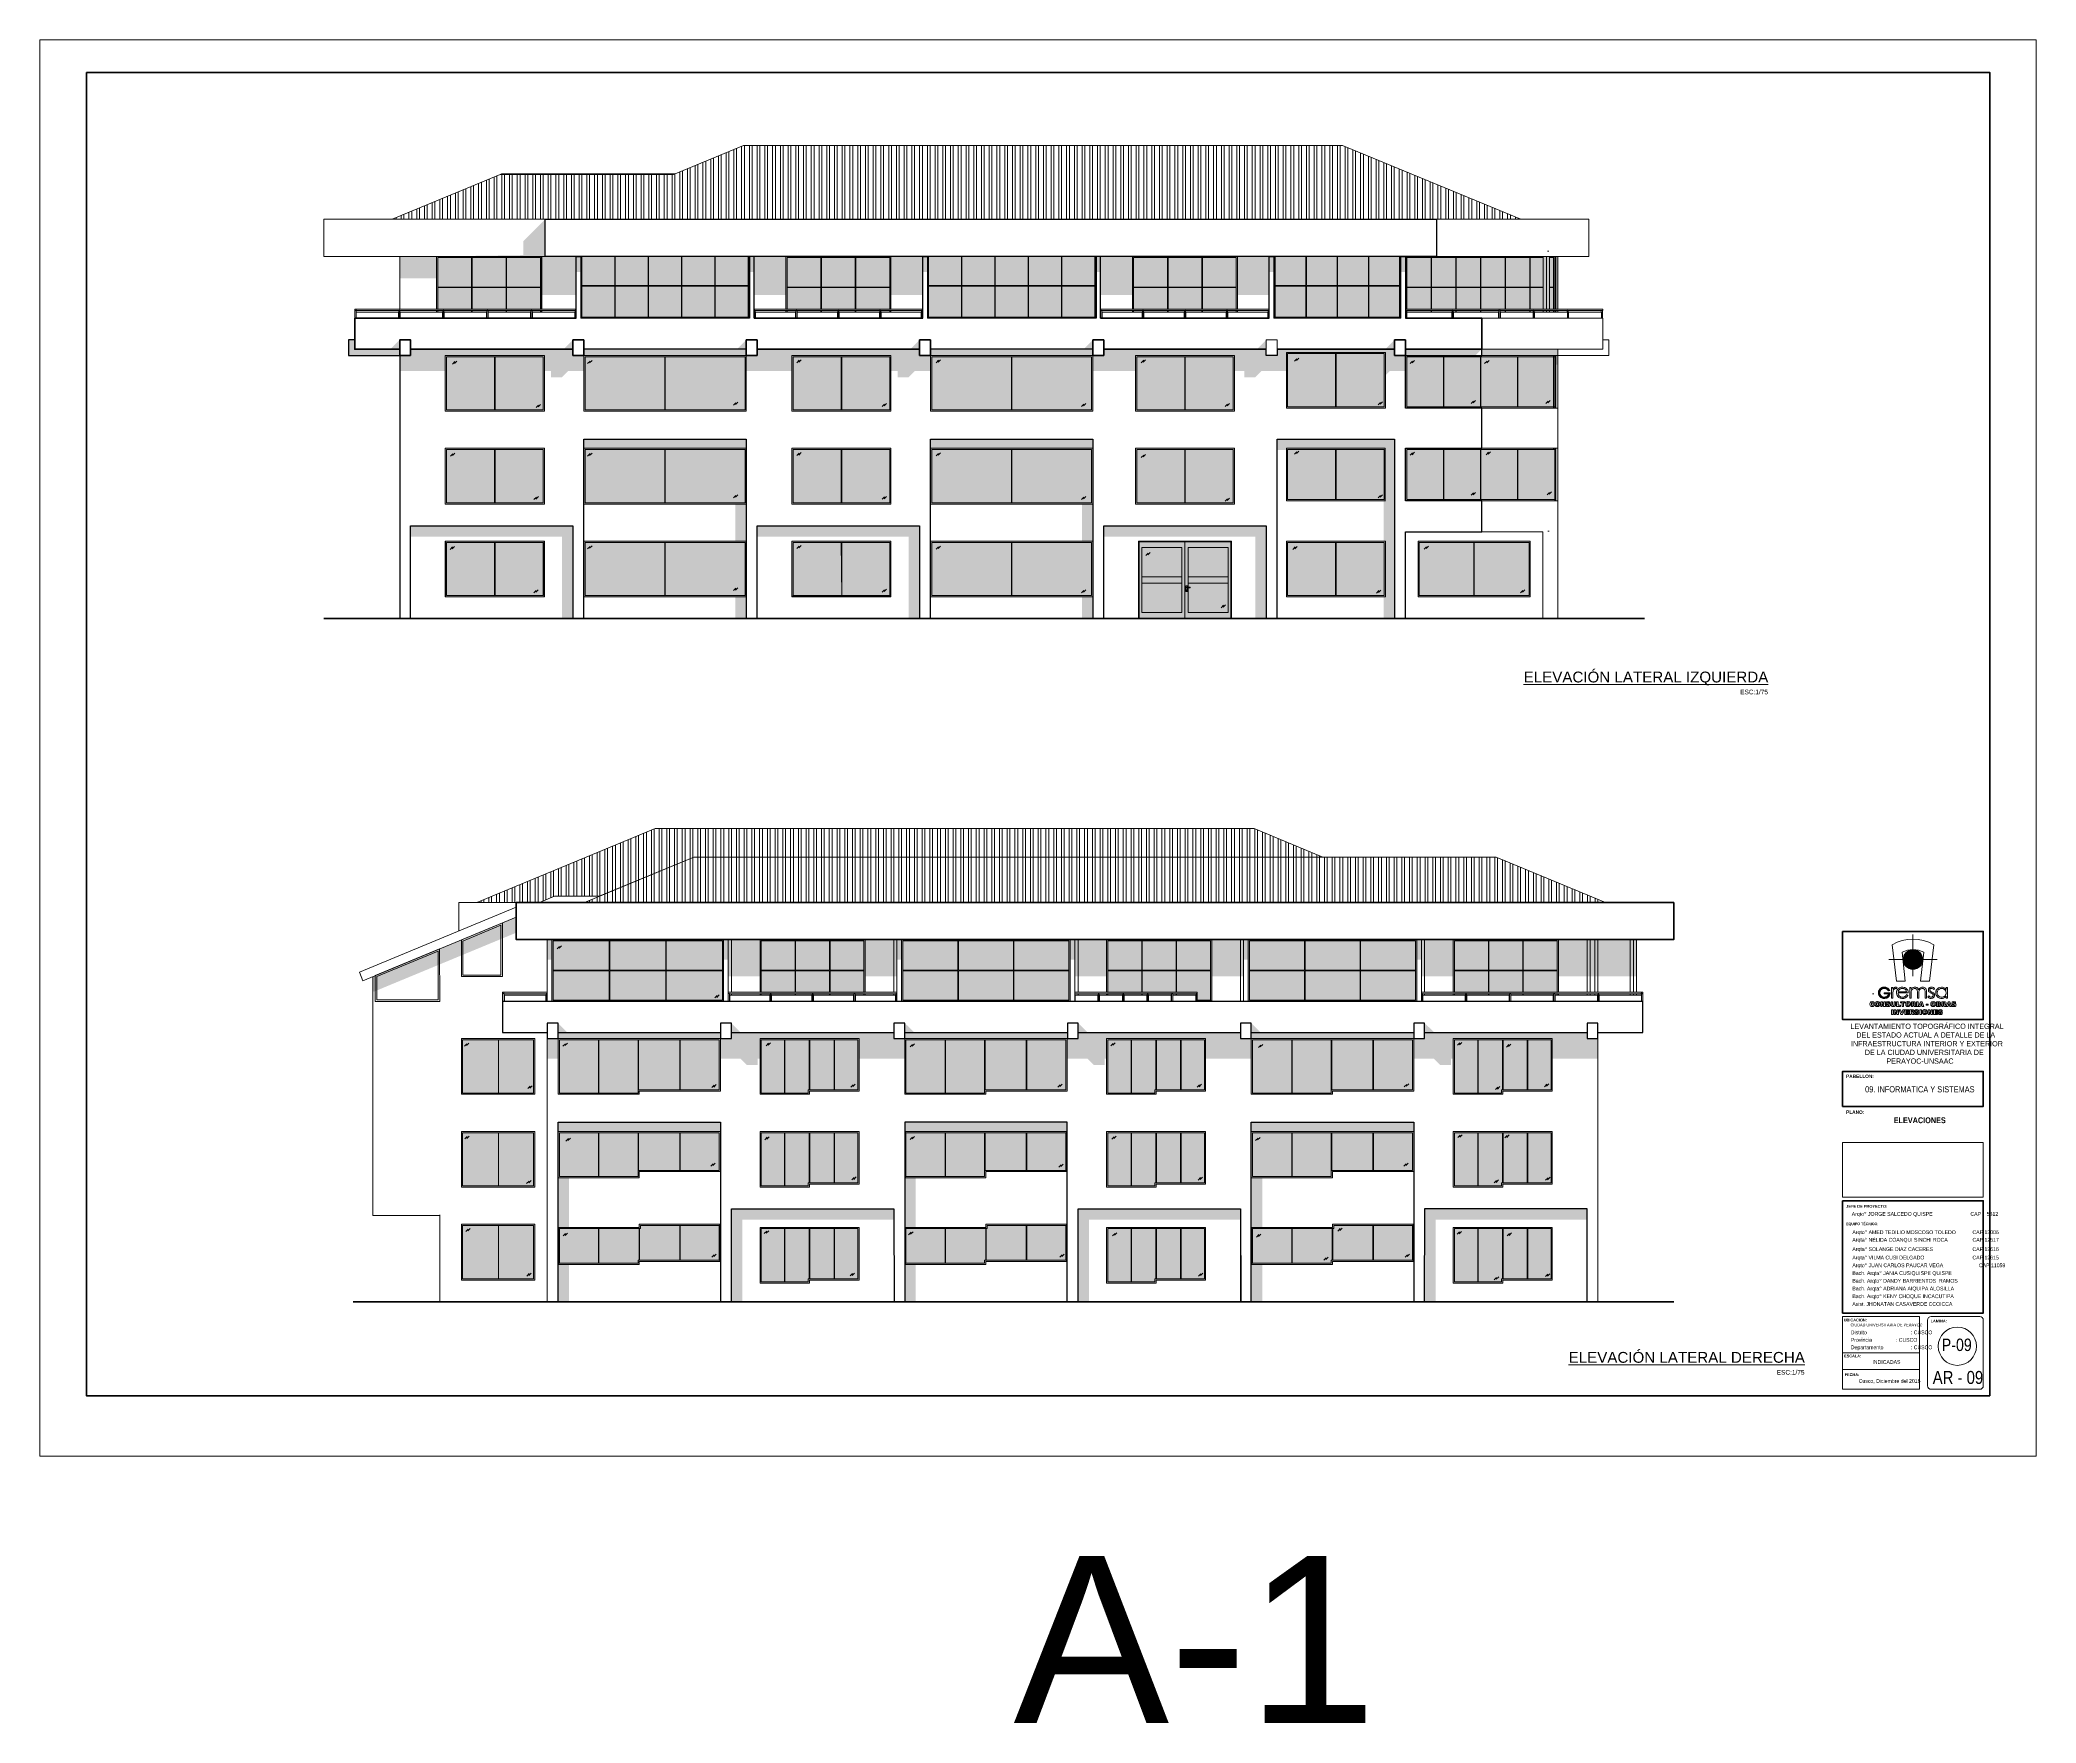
# Model space of a CAD drawing. Header units: inches. Extents: x 140 to 978, y -82 to 38.
# Drawn here: x 821.7 to 886.2, y -81.6 to -27.2 of the extents above; entities that cross this region are included whole.
import ezdxf

# ---------------------------------------------------------------- set-up
doc = ezdxf.new("R2010")
doc.units = ezdxf.units.IN
doc.header["$MEASUREMENT"] = 0
for name, color, linetype, lineweight in [('UNSAAC CUBIERTAS', 22, 'Continuous', 0), ('UNSAAC- ROTULO', 7, 'Continuous', 60), ('UNSAAC-FACHADA (1ER PLANOTYTY', 20, 'Continuous', 60), ('UNSAAC-FACHADA(2DO PLANO)', 7, 'Continuous', 30), ('UNSAAC-LINEA 0.00', 251, 'Continuous', 0), ('UNSAAC-MUEBLE', 254, 'Continuous', 0), ('UNSAAC-SOMBRA', 5, 'Continuous', 0), ('UNSAAC-TEXTOS', 250, 'Continuous', 0), ('UNSAAC-TEXTOS ROTULO', 7, 'Continuous', 15), ('UNSAAC-TEXTURAS', 250, 'Continuous', 0), ('UNSAAC-VARIOS', 30, 'Continuous', 0), ('UNSAAC-VIDRIO', 150, 'Continuous', 30)]:
    doc.layers.add(name, color=color, linetype=linetype, lineweight=lineweight)
doc.styles.add('5mm', font='GOTHIC.TTF', dxfattribs={"height": 5})
doc.styles.get("Standard").update_dxf_attribs({"font": 'arial.ttf'})
pattern_1 = [(37.5, (-346.295782, 0.542984), (-0.00062993358, 0.0192682377), [0, -0.0152, 0, -0.017, 0, -0.01625]), (7.5, (-346.295782, 0.542984), (0.01769776705, 0.02822146065), [0, -0.0082, 0, -0.0137, 0, -0.00525]), (327.5, (-346.308082, 0.542984), (0.03114141862, 5.659054e-05), [0, -0.005, 0, -0.018, 0, -0.0235]), (317.5, (-346.308082, 0.542984), (0.03006126605, 0.00877675565), [0, -0.0025, 0, -0.0118, 0, -0.0135])]
pattern_2 = [(37.5, (-345.113272, -0.87974), (-0.00062993358, 0.0192682377), [0, -0.0152, 0, -0.017, 0, -0.01625]), (7.5, (-345.113272, -0.87974), (0.01769776705, 0.02822146065), [0, -0.0082, 0, -0.0137, 0, -0.00525]), (327.5, (-345.125572, -0.87974), (0.03114141862, 5.659054e-05), [0, -0.005, 0, -0.018, 0, -0.0235]), (317.5, (-345.125572, -0.87974), (0.03006126605, 0.00877675565), [0, -0.0025, 0, -0.0118, 0, -0.0135])]
pattern_3 = [(37.5, (-8.997555, 0), (-0.0009449004, 0.02890235654), [0, -0.0228, 0, -0.0255, 0, -0.024375]), (7.5, (-8.997555, 0), (0.0265466506, 0.042332191), [0, -0.0123, 0, -0.02055, 0, -0.007875]), (327.5, (-9.016005, 0), (0.0467121279, 8.48858e-05), [0, -0.0075, 0, -0.027, 0, -0.03525]), (317.5, (-9.016005, 0), (0.045091899, 0.0131651335), [0, -0.00375, 0, -0.0177, 0, -0.02025])]

msp = doc.modelspace()

# ---------------------------------------------------------------- hatches: boundary and pattern name
at = {"layer": 'UNSAAC CUBIERTAS'}
h = msp.add_hatch(dxfattribs=at)
h.set_pattern_fill('STEEL', color=256, scale=2, angle=225, style=0)
h.set_pattern_definition([(270, (676.14612, -38.5623), (0.25, -6e-17), []), (270, (676.2345, -38.6507), (0.25, -6e-17), [])])
h.paths.add_polyline_path([(863.809, -30.633), (844.459, -30.633), (842.196, -31.57), (836.596, -31.57), (833.098, -33.019), (838.046, -33.019), (866.846, -33.019), (869.569, -33.019)])
h = msp.add_hatch(dxfattribs=at)
h.set_pattern_fill('STEEL', color=256, scale=2, angle=225, style=0)
h.set_pattern_definition([(270, (676.97765, -101.20314), (0.25, -6e-17), []), (270, (677.06603, -101.29153), (0.25, -6e-17), [])])
h.paths.add_polyline_path([(868.776, -53.625), (842.851, -53.625), (839.795, -54.891), (839.316, -55.089), (872.312, -55.089)])
h.paths.add_polyline_path([(860.951, -52.703), (841.601, -52.703), (835.841, -55.089), (837.114, -55.089), (837.866, -55.089), (838.345, -54.891), (839.795, -54.891), (842.851, -53.625), (863.176, -53.625)])
at = {"layer": 'UNSAAC-LINEA 0.00', "lineweight": 13}
h = msp.add_hatch(color=256, dxfattribs=at)
h.dxf.hatch_style = 1
h.set_gradient(color1=(230, 240, 249), color2=(251, 252, 254), name='HEMISPHERICAL')
h.paths.add_polyline_path([(845.822, -36.02), (849.221, -36.019), (849.221, -34.24), (845.822, -34.241)])
edge = h.paths.add_edge_path()
edge.add_line((850.396, -36.219), (855.846, -36.219))
h = msp.add_hatch(color=256, dxfattribs=at)
h.dxf.hatch_style = 1
h.set_gradient(color1=(230, 240, 249), color2=(251, 252, 254), name='HEMISPHERICAL')
h.paths.add_polyline_path([(865.696, -36.219), (861.596, -36.219), (861.596, -34.219), (865.696, -34.219)])
h = msp.add_hatch(color=256, dxfattribs=at)
h.dxf.hatch_style = 1
h.set_gradient(color1=(230, 240, 249), color2=(251, 252, 254), name='HEMISPHERICAL')
h.paths.add_polyline_path([(870.771, -36.019), (865.846, -36.019), (865.846, -34.219), (870.771, -34.219)])
h = msp.add_hatch(color=256, dxfattribs=at)
h.dxf.hatch_style = 1
h.set_gradient(color1=(230, 240, 249), color2=(251, 252, 254), name='HEMISPHERICAL')
h.paths.add_polyline_path([(849.221, -42.219), (846.021, -42.219), (846.021, -40.419), (849.221, -40.419)])
h.paths.add_polyline_path([(846.021, -37.419), (849.221, -37.419), (849.221, -39.219), (846.021, -39.219)])
h = msp.add_hatch(color=256, dxfattribs=at)
h.dxf.hatch_style = 1
h.set_gradient(color1=(230, 240, 249), color2=(251, 252, 254), name='HEMISPHERICAL')
h.paths.add_polyline_path([(855.746, -39.219), (850.496, -39.219), (850.496, -37.419), (855.746, -37.419)])
h.paths.add_polyline_path([(850.496, -42.219), (855.746, -42.219), (855.746, -40.419), (850.496, -40.419)])
h = msp.add_hatch(color=256, dxfattribs=at)
h.dxf.hatch_style = 1
h.set_gradient(color1=(230, 240, 249), color2=(251, 252, 254), name='HEMISPHERICAL')
h.paths.add_polyline_path([(860.321, -42.219), (857.121, -42.219), (857.121, -40.419), (860.321, -40.419)])
h.paths.add_polyline_path([(860.321, -39.219), (857.121, -39.219), (857.121, -37.419), (860.321, -37.419)])
h = msp.add_hatch(color=256, dxfattribs=at)
h.dxf.hatch_style = 1
h.set_gradient(color1=(230, 240, 249), color2=(251, 252, 254), name='HEMISPHERICAL')
h.paths.add_polyline_path([(849.221, -45.219), (846.022, -45.219), (846.022, -43.419), (849.221, -43.419)])
h = msp.add_hatch(color=256, dxfattribs=at)
h.dxf.hatch_style = 1
h.set_gradient(color1=(230, 240, 249), color2=(251, 252, 254), name='HEMISPHERICAL')
h.paths.add_polyline_path([(850.496, -45.219), (855.746, -45.219), (855.746, -43.419), (850.496, -43.419)])
h = msp.add_hatch(color=256, dxfattribs=at)
h.dxf.hatch_style = 1
h.set_gradient(color1=(230, 240, 249), color2=(251, 252, 254), name='HEMISPHERICAL')
h.paths.add_polyline_path([(860.221, -45.919), (857.221, -45.919), (857.221, -43.419), (860.221, -43.419)])
h = msp.add_hatch(color=256, dxfattribs=at)
h.dxf.hatch_style = 1
h.set_gradient(color1=(230, 240, 249), color2=(251, 252, 254), name='HEMISPHERICAL')
h.paths.add_polyline_path([(848.389, -58.089), (844.989, -58.089), (844.989, -56.289), (848.389, -56.289)])
h.paths.add_polyline_path([(843.814, -58.289), (838.264, -58.289), (838.264, -56.289), (843.814, -56.289)])
h = msp.add_hatch(color=256, dxfattribs=at)
h.dxf.hatch_style = 1
h.set_gradient(color1=(230, 240, 249), color2=(251, 252, 254), name='HEMISPHERICAL')
h.paths.add_polyline_path([(859.589, -58.289), (859.589, -56.289), (856.189, -56.289), (856.189, -58.089), (859.114, -58.089), (859.114, -58.289)])
h.paths.add_polyline_path([(855.013, -58.268), (849.564, -58.268), (849.564, -56.289), (855.013, -56.289)])
h = msp.add_hatch(color=256, dxfattribs=at)
h.dxf.hatch_style = 1
h.set_gradient(color1=(230, 240, 249), color2=(251, 252, 254), name='HEMISPHERICAL')
h.paths.add_polyline_path([(870.789, -58.089), (867.389, -58.089), (867.389, -56.289), (870.789, -56.289)])
h.paths.add_polyline_path([(866.213, -58.289), (860.764, -58.289), (860.764, -56.289), (866.213, -56.289)])
h = msp.add_hatch(color=256, dxfattribs=at)
h.dxf.hatch_style = 1
h.set_gradient(color1=(230, 240, 249), color2=(251, 252, 254), name='HEMISPHERICAL')
h.paths.add_polyline_path([(837.714, -67.289), (835.339, -67.289), (835.339, -65.489), (837.714, -65.489)])
h.paths.add_polyline_path([(837.714, -64.289), (835.339, -64.289), (835.339, -62.489), (837.714, -62.489)])
h.paths.add_polyline_path([(837.714, -61.289), (835.339, -61.289), (835.339, -59.489), (837.714, -59.489)])
h = msp.add_hatch(color=256, dxfattribs=at)
h.dxf.hatch_style = 1
h.set_gradient(color1=(230, 240, 249), color2=(251, 252, 254), name='HEMISPHERICAL')
h.paths.add_polyline_path([(843.714, -61.189), (843.714, -59.489), (838.464, -59.489), (838.464, -61.289), (841.089, -61.289), (841.089, -61.189)])
h.paths.add_polyline_path([(843.714, -63.789), (843.714, -62.489), (838.464, -62.489), (838.464, -63.989), (841.089, -63.989), (841.089, -63.789)])
h.paths.add_polyline_path([(838.464, -65.589), (841.089, -65.589), (841.089, -65.489), (843.714, -65.489), (843.714, -66.689), (841.089, -66.689), (841.089, -66.789), (838.464, -66.789)])
h = msp.add_hatch(color=256, dxfattribs=at)
h.dxf.hatch_style = 1
h.set_gradient(color1=(230, 240, 249), color2=(251, 252, 254), name='HEMISPHERICAL')
h.paths.add_polyline_path([(844.989, -65.589), (848.189, -65.589), (848.189, -67.289), (846.589, -67.289), (846.589, -67.389), (844.989, -67.389)])
h.paths.add_polyline_path([(844.989, -62.489), (848.189, -62.489), (848.189, -64.189), (846.589, -64.189), (846.589, -64.289), (844.989, -64.289)])
h.paths.add_polyline_path([(844.989, -59.489), (848.189, -59.489), (848.189, -61.189), (846.589, -61.189), (846.589, -61.289), (844.989, -61.289)])
h = msp.add_hatch(color=256, dxfattribs=at)
h.dxf.hatch_style = 1
h.set_gradient(color1=(230, 240, 249), color2=(251, 252, 254), name='HEMISPHERICAL')
h.paths.add_polyline_path([(849.664, -65.589), (852.289, -65.589), (852.289, -65.489), (854.914, -65.489), (854.914, -66.689), (852.289, -66.689), (852.289, -66.789), (849.664, -66.789)])
h.paths.add_polyline_path([(854.914, -63.789), (854.914, -62.489), (849.664, -62.489), (849.664, -63.989), (852.289, -63.989), (852.289, -63.789)])
h.paths.add_polyline_path([(854.914, -61.189), (854.914, -59.489), (849.664, -59.489), (849.664, -61.289), (852.289, -61.289), (852.289, -61.189)])
h = msp.add_hatch(color=256, dxfattribs=at)
h.dxf.hatch_style = 1
h.set_gradient(color1=(230, 240, 249), color2=(251, 252, 254), name='HEMISPHERICAL')
h.paths.add_polyline_path([(856.189, -65.589), (859.389, -65.589), (859.389, -67.289), (857.789, -67.289), (857.789, -67.389), (856.189, -67.389)])
h.paths.add_polyline_path([(856.189, -62.489), (859.389, -62.489), (859.389, -64.189), (857.789, -64.189), (857.789, -64.289), (856.189, -64.289)])
h.paths.add_polyline_path([(856.189, -59.489), (859.389, -59.489), (859.389, -61.189), (857.789, -61.189), (857.789, -61.289), (856.189, -61.289)])
h = msp.add_hatch(color=256, dxfattribs=at)
h.dxf.hatch_style = 1
h.set_gradient(color1=(230, 240, 249), color2=(251, 252, 254), name='HEMISPHERICAL')
h.paths.add_polyline_path([(860.864, -65.589), (863.489, -65.589), (863.489, -65.489), (866.114, -65.489), (866.114, -66.689), (863.489, -66.689), (863.489, -66.789), (860.864, -66.789)])
h.paths.add_polyline_path([(866.114, -63.789), (866.114, -62.489), (860.864, -62.489), (860.864, -63.989), (863.489, -63.989), (863.489, -63.789)])
h.paths.add_polyline_path([(866.114, -61.189), (866.114, -59.489), (860.864, -59.489), (860.864, -61.289), (863.489, -61.289), (863.489, -61.189)])
h = msp.add_hatch(color=256, dxfattribs=at)
h.dxf.hatch_style = 1
h.set_gradient(color1=(230, 240, 249), color2=(251, 252, 254), name='HEMISPHERICAL')
h.paths.add_polyline_path([(867.389, -65.589), (870.589, -65.589), (870.589, -67.289), (868.989, -67.289), (868.989, -67.389), (867.389, -67.389)])
h.paths.add_polyline_path([(867.389, -62.489), (870.589, -62.489), (870.589, -64.189), (868.989, -64.189), (868.989, -64.289), (867.389, -64.289)])
h.paths.add_polyline_path([(867.389, -59.489), (870.589, -59.489), (870.589, -61.189), (868.989, -61.189), (868.989, -61.289), (867.389, -61.289)])
at = {"layer": 'UNSAAC-SOMBRA', "ltscale": 0.5}
h = msp.add_hatch(dxfattribs=at)
h.set_pattern_fill('AR-SAND', color=256, scale=0.015, style=0)
h.set_pattern_definition(pattern_3)
h.paths.add_polyline_path([(865.846, -34.219), (865.846, -34.726), (861.446, -34.726), (861.446, -35.464), (855.996, -35.464), (855.996, -34.726), (855.846, -34.726), (850.396, -34.726), (850.246, -34.726), (850.246, -35.464), (844.796, -35.464), (844.796, -34.726), (844.646, -34.726), (839.196, -34.726), (839.046, -34.726), (839.046, -35.464), (837.339, -35.464), (837.339, -33.726), (838.046, -33.019), (838.046, -34.219)])
h = msp.add_hatch(dxfattribs=at)
h.set_pattern_fill('AR-SAND', color=256, scale=0.015, style=0)
h.set_pattern_definition(pattern_3)
h.paths.add_polyline_path([(833.346, -34.219), (833.346, -34.929), (837.341, -34.929), (837.341, -34.219)])
h = msp.add_hatch(dxfattribs=at)
h.set_pattern_fill('AR-SAND', color=256, scale=0.015, style=0)
h.set_pattern_definition(pattern_3)
h.paths.add_polyline_path([(870.771, -34.219), (870.771, -34.929), (865.846, -34.929), (865.846, -34.219)])
h = msp.add_hatch(dxfattribs=at)
h.set_pattern_fill('AR-SAND', color=256, scale=0.015, style=0)
h.set_pattern_definition(pattern_3)
h.paths.add_polyline_path([(831.696, -36.919), (831.896, -36.919), (831.896, -37.219), (833.046, -37.219), (833.346, -36.919), (833.346, -37.419), (831.696, -37.419)])
h = msp.add_hatch(dxfattribs=at)
h.set_pattern_fill('AR-SAND', color=256, scale=0.015, style=0)
h.set_pattern_definition(pattern_3)
h.paths.add_polyline_path([(868.309, -37.219), (867.602, -37.926), (865.339, -37.926), (865.139, -38.126), (864.789, -38.126), (864.789, -37.926), (861.189, -37.926), (860.989, -38.126), (860.639, -38.126), (860.639, -37.926), (855.589, -37.926), (855.389, -38.126), (855.039, -38.126), (855.039, -37.926), (849.989, -37.926), (849.789, -38.126), (849.439, -38.126), (849.439, -37.926), (844.389, -37.926), (844.189, -38.126), (843.839, -38.126), (843.839, -37.926), (838.789, -37.926), (838.589, -38.126), (838.239, -38.126), (838.239, -37.926), (833.346, -37.926), (833.346, -37.419), (833.696, -37.419), (833.696, -37.219), (838.646, -37.219), (838.946, -36.919), (838.946, -37.419), (839.296, -37.419), (839.296, -37.219), (844.246, -37.219), (844.546, -36.919), (844.546, -37.419), (844.896, -37.419), (844.896, -37.219), (849.846, -37.219), (850.146, -36.919), (850.146, -37.419), (850.496, -37.419), (850.496, -37.219), (855.446, -37.219), (855.746, -36.919), (855.746, -37.419), (856.096, -37.419), (856.096, -37.219), (861.046, -37.219), (861.346, -36.919), (861.346, -37.419), (861.696, -37.419), (861.696, -37.219), (865.196, -37.219), (865.496, -36.919), (865.496, -37.419), (865.846, -37.419), (865.846, -37.219)])
h = msp.add_hatch(dxfattribs=at)
h.set_pattern_fill('AR-SAND', color=256, scale=0.015, style=0)
h.set_pattern_definition(pattern_3)
h.paths.add_polyline_path([(870.771, -37.219), (870.771, -37.719), (867.808, -37.719), (868.108, -37.419), (868.309, -37.419), (868.309, -37.219)])
h = msp.add_hatch(dxfattribs=at)
h.set_pattern_fill('AR-SAND', color=256, scale=0.015, style=0)
h.set_pattern_definition(pattern_3)
h.paths.add_polyline_path([(844.546, -45.919), (844.193, -45.919), (844.193, -40.473), (839.296, -40.473), (839.296, -40.119), (844.546, -40.119)])
h = msp.add_hatch(dxfattribs=at)
h.set_pattern_fill('AR-SAND', color=256, scale=0.015, style=0)
h.set_pattern_definition(pattern_3)
h.paths.add_polyline_path([(855.746, -45.919), (855.393, -45.919), (855.393, -40.473), (850.496, -40.473), (850.496, -40.119), (855.746, -40.119)])
h = msp.add_hatch(dxfattribs=at)
h.set_pattern_fill('AR-SAND', color=256, scale=0.015, style=0)
h.set_pattern_definition(pattern_3)
h.paths.add_polyline_path([(861.696, -40.119), (861.696, -40.473), (865.143, -40.473), (865.143, -45.919), (865.496, -45.919), (865.496, -40.119)])
h = msp.add_hatch(dxfattribs=at)
h.set_pattern_fill('AR-SAND', color=256, scale=0.015, style=0)
h.set_pattern_definition(pattern_3)
h.paths.add_polyline_path([(838.946, -45.919), (838.593, -45.919), (838.593, -43.273), (833.696, -43.273), (833.696, -42.919), (838.946, -42.919)])
h = msp.add_hatch(dxfattribs=at)
h.set_pattern_fill('AR-SAND', color=256, scale=0.015, style=0)
h.set_pattern_definition(pattern_3)
h.paths.add_polyline_path([(850.146, -45.919), (849.793, -45.919), (849.793, -43.273), (844.896, -43.273), (844.896, -42.919), (850.146, -42.919)])
h = msp.add_hatch(dxfattribs=at)
h.set_pattern_fill('AR-SAND', color=256, scale=0.015, style=0)
h.set_pattern_definition(pattern_3)
h.paths.add_polyline_path([(861.346, -45.919), (860.993, -45.919), (860.993, -43.273), (856.096, -43.273), (856.096, -42.919), (861.346, -42.919)])
h = msp.add_hatch(dxfattribs=at)
h.set_pattern_fill('AR-SAND', color=256, scale=0.015, style=0)
h.set_pattern_definition(pattern_3)
h.paths.add_polyline_path([(837.114, -55.568), (837.114, -56.068), (832.511, -57.974), (832.482, -57.945), (832.482, -57.486)])
h = msp.add_hatch(dxfattribs=at)
h.set_pattern_fill('AR-SAND', color=256, scale=0.015, style=0)
h.set_pattern_definition(pattern_3)
h.paths.add_polyline_path([(873.314, -56.289), (873.314, -57.474), (866.364, -57.474), (866.364, -56.943), (866.214, -56.943), (860.614, -56.943), (860.614, -57.474), (855.164, -57.474), (855.164, -56.943), (849.414, -56.943), (849.414, -57.474), (843.964, -57.474), (843.964, -56.943), (843.814, -56.943), (838.114, -56.943), (838.114, -56.289)])
h = msp.add_hatch(dxfattribs=at)
h.set_pattern_fill('AR-SAND', color=256, scale=0.015, style=0)
h.set_pattern_definition(pattern_3)
h.paths.add_polyline_path([(838.114, -60.138), (838.762, -60.138), (838.962, -60.338), (839.312, -60.338), (839.312, -60.138), (844.362, -60.138), (844.562, -60.338), (844.912, -60.338), (844.912, -60.138), (849.962, -60.138), (850.162, -60.338), (850.512, -60.338), (850.512, -60.138), (855.571, -60.138), (855.771, -60.338), (856.121, -60.338), (856.121, -60.138), (861.162, -60.138), (861.362, -60.338), (861.712, -60.338), (861.712, -60.138), (866.762, -60.138), (866.962, -60.338), (867.312, -60.338), (867.312, -60.138), (872.064, -60.138), (872.064, -59.489), (871.714, -59.489), (871.714, -59.289), (866.775, -59.289), (866.464, -58.989), (866.464, -59.489), (866.114, -59.489), (866.114, -59.289), (861.159, -59.289), (860.864, -58.994), (860.864, -59.489), (860.514, -59.489), (860.514, -59.289), (855.571, -59.289), (855.273, -58.991), (855.273, -59.489), (854.923, -59.489), (854.923, -59.289), (849.973, -59.289), (849.664, -58.989), (849.664, -59.489), (849.314, -59.489), (849.314, -59.289), (844.364, -59.289), (844.064, -58.989), (844.064, -59.489), (843.714, -59.489), (843.714, -59.289), (838.764, -59.289), (838.464, -58.989), (838.464, -59.489), (838.114, -59.489)])
h = msp.add_hatch(dxfattribs=at)
h.set_pattern_fill('AR-SAND', color=256, scale=0.015, style=0)
h.set_pattern_definition(pattern_3)
h.paths.add_polyline_path([(838.464, -67.989), (838.817, -67.989), (838.817, -62.543), (843.714, -62.543), (843.714, -62.189), (838.464, -62.189)])
h = msp.add_hatch(dxfattribs=at)
h.set_pattern_fill('AR-SAND', color=256, scale=0.015, style=0)
h.set_pattern_definition(pattern_3)
h.paths.add_polyline_path([(849.664, -67.989), (850.017, -67.989), (850.017, -62.543), (854.914, -62.543), (854.914, -62.189), (849.664, -62.189)])
h = msp.add_hatch(dxfattribs=at)
h.set_pattern_fill('AR-SAND', color=256, scale=0.015, style=0)
h.set_pattern_definition(pattern_3)
h.paths.add_polyline_path([(860.864, -67.989), (861.217, -67.989), (861.217, -62.543), (866.114, -62.543), (866.114, -62.189), (860.864, -62.189)])
h = msp.add_hatch(dxfattribs=at)
h.set_pattern_fill('AR-SAND', color=256, scale=0.015, style=0)
h.set_pattern_definition(pattern_3)
h.paths.add_polyline_path([(844.064, -67.989), (844.417, -67.989), (844.417, -65.343), (849.314, -65.343), (849.314, -64.989), (844.064, -64.989)])
h = msp.add_hatch(dxfattribs=at)
h.set_pattern_fill('AR-SAND', color=256, scale=0.015, style=0)
h.set_pattern_definition(pattern_3)
h.paths.add_polyline_path([(855.264, -67.989), (855.617, -67.989), (855.617, -65.343), (860.514, -65.343), (860.514, -64.989), (855.264, -64.989)])
h = msp.add_hatch(dxfattribs=at)
h.set_pattern_fill('AR-SAND', color=256, scale=0.015, style=0)
h.set_pattern_definition(pattern_3)
h.paths.add_polyline_path([(866.464, -67.989), (866.817, -67.989), (866.817, -65.343), (871.714, -65.343), (871.714, -64.989), (866.464, -64.989)])
at = {"layer": 'UNSAAC-TEXTOS'}
h = msp.add_hatch(color=252, dxfattribs=at)
h.dxf.hatch_style = 1
edge = h.paths.add_edge_path()
edge.add_arc((882.243, -56.936), 0.316, 0, 360)
h = msp.add_hatch(color=86, dxfattribs=at)
h.dxf.hatch_style = 1
edge = h.paths.add_edge_path()
edge.add_spline(control_points=[(881.227, -57.844), (881.222, -57.846), (881.217, -57.849), (881.212, -57.853)], knot_values=[0.18875, 0.18875, 0.18875, 0.18875, 0.1925, 0.1925, 0.1925, 0.1925], degree=3, periodic=0)
edge.add_spline(control_points=[(881.212, -57.853), (881.205, -57.858), (881.198, -57.864), (881.19, -57.871)], knot_values=[0.1925, 0.1925, 0.1925, 0.1925, 0.1975, 0.1975, 0.1975, 0.1975], degree=3, periodic=0)
edge.add_spline(control_points=[(881.19, -57.871), (881.186, -57.875), (881.182, -57.879), (881.178, -57.884), (881.178, -57.884), (881.177, -57.885), (881.175, -57.887)], knot_values=[0.1975, 0.1975, 0.1975, 0.1975, 0.2, 0.2, 0.2, 0.205, 0.205, 0.205, 0.205], degree=3, periodic=0)
edge.add_spline(control_points=[(881.175, -57.887), (881.173, -57.889), (881.171, -57.892), (881.168, -57.896)], knot_values=[0.205, 0.205, 0.205, 0.205, 0.21, 0.21, 0.21, 0.21], degree=3, periodic=0)
edge.add_spline(control_points=[(881.168, -57.896), (881.165, -57.899), (881.162, -57.904), (881.158, -57.908)], knot_values=[0.21, 0.21, 0.21, 0.21, 0.215, 0.215, 0.215, 0.215], degree=3, periodic=0)
edge.add_spline(control_points=[(881.158, -57.908), (881.155, -57.913), (881.15, -57.92), (881.145, -57.927), (881.144, -57.93)], knot_values=[0.215, 0.215, 0.215, 0.215, 0.22, 0.2225, 0.2225, 0.2225, 0.2225], degree=3, periodic=0)
edge.add_spline(control_points=[(881.144, -57.93), (881.141, -57.935), (881.138, -57.94), (881.136, -57.946)], knot_values=[0.2225, 0.2225, 0.2225, 0.2225, 0.2275, 0.2275, 0.2275, 0.2275], degree=3, periodic=0)
edge.add_spline(control_points=[(881.136, -57.946), (881.134, -57.952), (881.132, -57.959), (881.131, -57.967)], knot_values=[0.2275, 0.2275, 0.2275, 0.2275, 0.2325, 0.2325, 0.2325, 0.2325], degree=3, periodic=0)
edge.add_spline(control_points=[(881.131, -57.967), (881.129, -57.974), (881.128, -57.983), (881.128, -57.993)], knot_values=[0.2325, 0.2325, 0.2325, 0.2325, 0.2375, 0.2375, 0.2375, 0.2375], degree=3, periodic=0)
edge.add_spline(control_points=[(881.128, -57.993), (881.127, -57.998), (881.127, -58.004), (881.127, -58.009), (881.127, -58.009), (881.127, -58.011), (881.127, -58.013)], knot_values=[0.2375, 0.2375, 0.2375, 0.2375, 0.24, 0.24, 0.24, 0.245, 0.245, 0.245, 0.245], degree=3, periodic=0)
edge.add_spline(control_points=[(881.127, -58.013), (881.127, -58.016), (881.128, -58.019), (881.128, -58.023)], knot_values=[0.245, 0.245, 0.245, 0.245, 0.25, 0.25, 0.25, 0.25], degree=3, periodic=0)
edge.add_spline(control_points=[(881.128, -58.023), (881.128, -58.027), (881.128, -58.032), (881.129, -58.037)], knot_values=[0.25, 0.25, 0.25, 0.25, 0.255, 0.255, 0.255, 0.255], degree=3, periodic=0)
edge.add_spline(control_points=[(881.129, -58.037), (881.129, -58.042), (881.13, -58.05), (881.132, -58.057), (881.132, -58.06)], knot_values=[0.255, 0.255, 0.255, 0.255, 0.26, 0.2625, 0.2625, 0.2625, 0.2625], degree=3, periodic=0)
edge.add_spline(control_points=[(881.132, -58.06), (881.134, -58.065), (881.135, -58.07), (881.137, -58.076)], knot_values=[0.2625, 0.2625, 0.2625, 0.2625, 0.2675, 0.2675, 0.2675, 0.2675], degree=3, periodic=0)
edge.add_spline(control_points=[(881.137, -58.076), (881.14, -58.081), (881.142, -58.087), (881.146, -58.094)], knot_values=[0.2675, 0.2675, 0.2675, 0.2675, 0.2725, 0.2725, 0.2725, 0.2725], degree=3, periodic=0)
edge.add_spline(control_points=[(881.146, -58.094), (881.15, -58.1), (881.154, -58.107), (881.16, -58.115)], knot_values=[0.2725, 0.2725, 0.2725, 0.2725, 0.2775, 0.2775, 0.2775, 0.2775], degree=3, periodic=0)
edge.add_spline(control_points=[(881.16, -58.115), (881.163, -58.118), (881.166, -58.123), (881.17, -58.127), (881.17, -58.127), (881.171, -58.128), (881.173, -58.131)], knot_values=[0.2775, 0.2775, 0.2775, 0.2775, 0.28, 0.28, 0.28, 0.285, 0.285, 0.285, 0.285], degree=3, periodic=0)
edge.add_spline(control_points=[(881.173, -58.131), (881.177, -58.135), (881.185, -58.143), (881.194, -58.152)], knot_values=[0.285, 0.285, 0.285, 0.285, 0.295, 0.295, 0.295, 0.295], degree=3, periodic=0)
edge.add_spline(control_points=[(881.194, -58.152), (881.199, -58.157), (881.206, -58.163), (881.214, -58.169), (881.217, -58.171)], knot_values=[0.295, 0.295, 0.295, 0.295, 0.3, 0.3025, 0.3025, 0.3025, 0.3025], degree=3, periodic=0)
edge.add_spline(control_points=[(881.217, -58.171), (881.221, -58.174), (881.226, -58.176), (881.231, -58.179)], knot_values=[0.3025, 0.3025, 0.3025, 0.3025, 0.30625, 0.30625, 0.30625, 0.30625], degree=3, periodic=0)
edge.add_spline(control_points=[(881.231, -58.179), (881.234, -58.18), (881.238, -58.182), (881.241, -58.183)], knot_values=[0.30625, 0.30625, 0.30625, 0.30625, 0.30875, 0.30875, 0.30875, 0.30875], degree=3, periodic=0)
edge.add_spline(control_points=[(881.241, -58.183), (881.247, -58.185), (881.253, -58.187), (881.26, -58.188)], knot_values=[0.30875, 0.30875, 0.30875, 0.30875, 0.3125, 0.3125, 0.3125, 0.3125], degree=3, periodic=0)
edge.add_spline(control_points=[(881.26, -58.188), (881.27, -58.19), (881.281, -58.191), (881.294, -58.192)], knot_values=[0.3125, 0.3125, 0.3125, 0.3125, 0.3175, 0.3175, 0.3175, 0.3175], degree=3, periodic=0)
edge.add_spline(control_points=[(881.294, -58.192), (881.3, -58.192), (881.307, -58.192), (881.315, -58.192), (881.315, -58.192), (881.317, -58.192), (881.32, -58.192)], knot_values=[0.3175, 0.3175, 0.3175, 0.3175, 0.32, 0.32, 0.32, 0.325, 0.325, 0.325, 0.325], degree=3, periodic=0)
edge.add_spline(control_points=[(881.32, -58.192), (881.327, -58.192), (881.339, -58.192), (881.353, -58.19)], knot_values=[0.325, 0.325, 0.325, 0.325, 0.335, 0.335, 0.335, 0.335], degree=3, periodic=0)
edge.add_spline(control_points=[(881.353, -58.19), (881.36, -58.189), (881.371, -58.188), (881.381, -58.185), (881.384, -58.184)], knot_values=[0.335, 0.335, 0.335, 0.335, 0.34, 0.3425, 0.3425, 0.3425, 0.3425], degree=3, periodic=0)
edge.add_spline(control_points=[(881.384, -58.184), (881.39, -58.183), (881.395, -58.181), (881.4, -58.179)], knot_values=[0.3425, 0.3425, 0.3425, 0.3425, 0.34625, 0.34625, 0.34625, 0.34625], degree=3, periodic=0)
edge.add_spline(control_points=[(881.4, -58.179), (881.403, -58.178), (881.407, -58.176), (881.41, -58.174)], knot_values=[0.34625, 0.34625, 0.34625, 0.34625, 0.34875, 0.34875, 0.34875, 0.34875], degree=3, periodic=0)
edge.add_spline(control_points=[(881.41, -58.174), (881.416, -58.171), (881.421, -58.167), (881.427, -58.163)], knot_values=[0.34875, 0.34875, 0.34875, 0.34875, 0.3525, 0.3525, 0.3525, 0.3525], degree=3, periodic=0)
edge.add_spline(control_points=[(881.427, -58.163), (881.434, -58.157), (881.442, -58.15), (881.451, -58.14)], knot_values=[0.3525, 0.3525, 0.3525, 0.3525, 0.3575, 0.3575, 0.3575, 0.3575], degree=3, periodic=0)
edge.add_spline(control_points=[(881.451, -58.14), (881.455, -58.136), (881.459, -58.131), (881.464, -58.125), (881.464, -58.125), (881.465, -58.124), (881.466, -58.122)], knot_values=[0.3575, 0.3575, 0.3575, 0.3575, 0.36, 0.36, 0.36, 0.365, 0.365, 0.365, 0.365], degree=3, periodic=0)
edge.add_spline(control_points=[(881.466, -58.122), (881.469, -58.119), (881.474, -58.112), (881.479, -58.104)], knot_values=[0.365, 0.365, 0.365, 0.365, 0.375, 0.375, 0.375, 0.375], degree=3, periodic=0)
edge.add_spline(control_points=[(881.479, -58.104), (881.482, -58.1), (881.486, -58.094), (881.49, -58.087), (881.491, -58.085)], knot_values=[0.375, 0.375, 0.375, 0.375, 0.38, 0.3825, 0.3825, 0.3825, 0.3825], degree=3, periodic=0)
edge.add_spline(control_points=[(881.491, -58.085), (881.493, -58.08), (881.495, -58.075), (881.497, -58.07)], knot_values=[0.3825, 0.3825, 0.3825, 0.3825, 0.3875, 0.3875, 0.3875, 0.3875], degree=3, periodic=0)
edge.add_spline(control_points=[(881.497, -58.07), (881.499, -58.064), (881.5, -58.057), (881.501, -58.05)], knot_values=[0.3875, 0.3875, 0.3875, 0.3875, 0.3925, 0.3925, 0.3925, 0.3925], degree=3, periodic=0)
edge.add_spline(control_points=[(881.501, -58.05), (881.503, -58.042), (881.503, -58.034), (881.504, -58.023)], knot_values=[0.3925, 0.3925, 0.3925, 0.3925, 0.3975, 0.3975, 0.3975, 0.3975], degree=3, periodic=0)
edge.add_spline(control_points=[(881.504, -58.023), (881.504, -58.018), (881.504, -58.013), (881.504, -58.007)], knot_values=[0.3975, 0.3975, 0.3975, 0.3975, 0.4, 0.4, 0.4, 0.4], degree=3, periodic=0)
edge.add_spline(control_points=[(881.504, -58.007), (881.504, -58.007), (881.504, -58.007), (881.317, -58.007), (881.317, -58.007)], knot_values=[0.4, 0.4, 0.4, 0.4, 0.42, 0.44, 0.44, 0.44, 0.44], degree=3, periodic=0)
edge.add_spline(control_points=[(881.317, -58.007), (881.317, -58.007), (881.317, -58.007), (881.317, -58.045), (881.317, -58.045)], knot_values=[0.44, 0.44, 0.44, 0.44, 0.46, 0.48, 0.48, 0.48, 0.48], degree=3, periodic=0)
edge.add_spline(control_points=[(881.317, -58.045), (881.317, -58.045), (881.317, -58.045), (881.453, -58.045), (881.453, -58.045), (881.453, -58.045), (881.452, -58.048), (881.451, -58.053)], knot_values=[0.48, 0.48, 0.48, 0.48, 0.5, 0.52, 0.52, 0.52, 0.53, 0.53, 0.53, 0.53], degree=3, periodic=0)
edge.add_spline(control_points=[(881.446, -58.068), (881.448, -58.063), (881.45, -58.057), (881.451, -58.053)], knot_values=[0.53, 0.53, 0.53, 0.53, 0.54, 0.54, 0.54, 0.54], degree=3, periodic=0)
edge.add_spline(control_points=[(881.433, -58.093), (881.438, -58.086), (881.441, -58.081), (881.443, -58.076)], knot_values=[0.545, 0.545, 0.545, 0.545, 0.555, 0.555, 0.555, 0.555], degree=3, periodic=0)
edge.add_spline(control_points=[(881.426, -58.102), (881.429, -58.099), (881.431, -58.096), (881.433, -58.093)], knot_values=[0.555, 0.555, 0.555, 0.555, 0.56, 0.56, 0.56, 0.56], degree=3, periodic=0)
edge.add_spline(control_points=[(881.372, -58.139), (881.375, -58.138), (881.378, -58.137), (881.378, -58.137), (881.398, -58.128), (881.413, -58.117), (881.426, -58.102), (881.426, -58.102)], knot_values=[0.56, 0.56, 0.56, 0.56, 0.57, 0.57, 0.57, 0.59, 0.61, 0.61, 0.61, 0.61], degree=3, periodic=0)
edge.add_spline(control_points=[(881.358, -58.144), (881.363, -58.143), (881.368, -58.141), (881.372, -58.139)], knot_values=[0.61, 0.61, 0.61, 0.61, 0.62, 0.62, 0.62, 0.62], degree=3, periodic=0)
edge.add_spline(control_points=[(881.341, -58.148), (881.344, -58.148), (881.347, -58.147), (881.35, -58.147)], knot_values=[0.625, 0.625, 0.625, 0.625, 0.63, 0.63, 0.63, 0.63], degree=3, periodic=0)
edge.add_spline(control_points=[(881.304, -58.15), (881.311, -58.15), (881.315, -58.15), (881.315, -58.15), (881.321, -58.15), (881.326, -58.15), (881.33, -58.15)], knot_values=[0.635, 0.635, 0.635, 0.635, 0.645, 0.645, 0.645, 0.65, 0.65, 0.65, 0.65], degree=3, periodic=0)
edge.add_spline(control_points=[(881.275, -58.146), (881.277, -58.146), (881.287, -58.148), (881.298, -58.149), (881.304, -58.15)], knot_values=[0.65, 0.65, 0.65, 0.65, 0.6525, 0.6625, 0.6625, 0.6625, 0.6625], degree=3, periodic=0)
edge.add_spline(control_points=[(881.262, -58.142), (881.266, -58.144), (881.27, -58.145), (881.275, -58.146)], knot_values=[0.6625, 0.6625, 0.6625, 0.6625, 0.6675, 0.6675, 0.6675, 0.6675], degree=3, periodic=0)
edge.add_spline(control_points=[(881.248, -58.136), (881.253, -58.138), (881.258, -58.141), (881.262, -58.142)], knot_values=[0.6675, 0.6675, 0.6675, 0.6675, 0.6725, 0.6725, 0.6725, 0.6725], degree=3, periodic=0)
edge.add_spline(control_points=[(881.232, -58.125), (881.238, -58.129), (881.243, -58.133), (881.248, -58.136)], knot_values=[0.6725, 0.6725, 0.6725, 0.6725, 0.6775, 0.6775, 0.6775, 0.6775], degree=3, periodic=0)
edge.add_spline(control_points=[(881.188, -58.067), (881.189, -58.069), (881.189, -58.07), (881.189, -58.07), (881.198, -58.09), (881.209, -58.106), (881.223, -58.117), (881.223, -58.117)], knot_values=[0.68, 0.68, 0.68, 0.68, 0.685, 0.685, 0.685, 0.705, 0.725, 0.725, 0.725, 0.725], degree=3, periodic=0)
edge.add_spline(control_points=[(881.181, -58.048), (881.184, -58.056), (881.186, -58.064), (881.188, -58.067)], knot_values=[0.725, 0.725, 0.725, 0.725, 0.735, 0.735, 0.735, 0.735], degree=3, periodic=0)
edge.add_spline(control_points=[(881.175, -58.028), (881.176, -58.03), (881.177, -58.037), (881.179, -58.044), (881.181, -58.048)], knot_values=[0.735, 0.735, 0.735, 0.735, 0.7375, 0.7425, 0.7425, 0.7425, 0.7425], degree=3, periodic=0)
edge.add_spline(control_points=[(881.174, -58.013), (881.174, -58.016), (881.174, -58.018), (881.174, -58.021)], knot_values=[0.745, 0.745, 0.745, 0.745, 0.7475, 0.7475, 0.7475, 0.7475], degree=3, periodic=0)
edge.add_spline(control_points=[(881.175, -57.995), (881.174, -58.002), (881.174, -58.008), (881.174, -58.013)], knot_values=[0.7475, 0.7475, 0.7475, 0.7475, 0.7525, 0.7525, 0.7525, 0.7525], degree=3, periodic=0)
edge.add_spline(control_points=[(881.179, -57.974), (881.177, -57.982), (881.175, -57.989), (881.175, -57.995)], knot_values=[0.7525, 0.7525, 0.7525, 0.7525, 0.7575, 0.7575, 0.7575, 0.7575], degree=3, periodic=0)
edge.add_spline(control_points=[(881.218, -57.906), (881.217, -57.907), (881.216, -57.908), (881.216, -57.908), (881.2, -57.923), (881.189, -57.941), (881.183, -57.961), (881.183, -57.961)], knot_values=[0.76, 0.76, 0.76, 0.76, 0.765, 0.765, 0.765, 0.785, 0.805, 0.805, 0.805, 0.805], degree=3, periodic=0)
edge.add_spline(control_points=[(881.233, -57.893), (881.227, -57.898), (881.221, -57.903), (881.218, -57.906)], knot_values=[0.805, 0.805, 0.805, 0.805, 0.815, 0.815, 0.815, 0.815], degree=3, periodic=0)
edge.add_spline(control_points=[(881.249, -57.882), (881.247, -57.883), (881.242, -57.887), (881.237, -57.891), (881.233, -57.893)], knot_values=[0.815, 0.815, 0.815, 0.815, 0.8175, 0.8225, 0.8225, 0.8225, 0.8225], degree=3, periodic=0)
edge.add_spline(control_points=[(881.262, -57.876), (881.257, -57.878), (881.253, -57.88), (881.249, -57.882)], knot_values=[0.8225, 0.8225, 0.8225, 0.8225, 0.8275, 0.8275, 0.8275, 0.8275], degree=3, periodic=0)
edge.add_spline(control_points=[(881.278, -57.872), (881.272, -57.873), (881.267, -57.875), (881.262, -57.876)], knot_values=[0.8275, 0.8275, 0.8275, 0.8275, 0.8325, 0.8325, 0.8325, 0.8325], degree=3, periodic=0)
edge.add_spline(control_points=[(881.3, -57.87), (881.291, -57.87), (881.284, -57.871), (881.278, -57.872)], knot_values=[0.8325, 0.8325, 0.8325, 0.8325, 0.8375, 0.8375, 0.8375, 0.8375], degree=3, periodic=0)
edge.add_spline(control_points=[(881.313, -57.87), (881.308, -57.87), (881.304, -57.87), (881.3, -57.87)], knot_values=[0.8375, 0.8375, 0.8375, 0.8375, 0.84, 0.84, 0.84, 0.84], degree=3, periodic=0)
edge.add_spline(control_points=[(881.368, -57.879), (881.35, -57.873), (881.332, -57.87), (881.313, -57.87), (881.313, -57.87)], knot_values=[0.84, 0.84, 0.84, 0.84, 0.86, 0.88, 0.88, 0.88, 0.88], degree=3, periodic=0)
edge.add_spline(control_points=[(881.413, -57.903), (881.4, -57.893), (881.385, -57.885), (881.368, -57.879), (881.368, -57.879)], knot_values=[0.88, 0.88, 0.88, 0.88, 0.9, 0.92, 0.92, 0.92, 0.92], degree=3, periodic=0)
edge.add_spline(control_points=[(881.413, -57.903), (881.413, -57.903), (881.425, -57.913), (881.438, -57.929), (881.453, -57.952)], knot_values=[0.92, 0.92, 0.92, 0.92, 0.96, 1, 1, 1, 1], degree=3, periodic=0)
edge.add_spline(control_points=[(881.453, -57.952), (881.453, -57.952), (881.462, -57.947), (881.472, -57.942)], knot_values=[0, 0, 0, 0, 0.02, 0.02, 0.02, 0.02], degree=3, periodic=0)
edge.add_spline(control_points=[(881.472, -57.942), (881.482, -57.937), (881.492, -57.932), (881.492, -57.932), (881.492, -57.932), (881.49, -57.929), (881.488, -57.925)], knot_values=[0.02, 0.02, 0.02, 0.02, 0.04, 0.04, 0.04, 0.05, 0.05, 0.05, 0.05], degree=3, periodic=0)
edge.add_spline(control_points=[(881.488, -57.925), (881.485, -57.92), (881.482, -57.915), (881.479, -57.909)], knot_values=[0.05, 0.05, 0.05, 0.05, 0.06, 0.06, 0.06, 0.06], degree=3, periodic=0)
edge.add_spline(control_points=[(881.479, -57.909), (881.477, -57.907), (881.475, -57.904), (881.473, -57.901)], knot_values=[0.06, 0.06, 0.06, 0.06, 0.065, 0.065, 0.065, 0.065], degree=3, periodic=0)
edge.add_spline(control_points=[(881.473, -57.901), (881.471, -57.899), (881.469, -57.896), (881.467, -57.893)], knot_values=[0.065, 0.065, 0.065, 0.065, 0.07, 0.07, 0.07, 0.07], degree=3, periodic=0)
edge.add_spline(control_points=[(881.467, -57.893), (881.464, -57.89), (881.461, -57.887), (881.458, -57.884)], knot_values=[0.07, 0.07, 0.07, 0.07, 0.075, 0.075, 0.075, 0.075], degree=3, periodic=0)
edge.add_spline(control_points=[(881.458, -57.884), (881.455, -57.881), (881.451, -57.878), (881.447, -57.874), (881.447, -57.874), (881.445, -57.872), (881.442, -57.869)], knot_values=[0.075, 0.075, 0.075, 0.075, 0.08, 0.08, 0.08, 0.09, 0.09, 0.09, 0.09], degree=3, periodic=0)
edge.add_spline(control_points=[(881.442, -57.869), (881.438, -57.867), (881.434, -57.863), (881.429, -57.86)], knot_values=[0.09, 0.09, 0.09, 0.09, 0.1, 0.1, 0.1, 0.1], degree=3, periodic=0)
edge.add_spline(control_points=[(881.429, -57.86), (881.427, -57.858), (881.425, -57.857), (881.422, -57.855)], knot_values=[0.1, 0.1, 0.1, 0.1, 0.105, 0.105, 0.105, 0.105], degree=3, periodic=0)
edge.add_spline(control_points=[(881.422, -57.855), (881.417, -57.852), (881.412, -57.849), (881.404, -57.846)], knot_values=[0.105, 0.105, 0.105, 0.105, 0.115, 0.115, 0.115, 0.115], degree=3, periodic=0)
edge.add_spline(control_points=[(881.404, -57.846), (881.4, -57.844), (881.395, -57.842), (881.39, -57.84), (881.39, -57.84), (881.387, -57.839), (881.383, -57.838)], knot_values=[0.115, 0.115, 0.115, 0.115, 0.12, 0.12, 0.12, 0.13, 0.13, 0.13, 0.13], degree=3, periodic=0)
edge.add_spline(control_points=[(881.383, -57.838), (881.379, -57.836), (881.373, -57.835), (881.368, -57.833)], knot_values=[0.13, 0.13, 0.13, 0.13, 0.14, 0.14, 0.14, 0.14], degree=3, periodic=0)
edge.add_spline(control_points=[(881.368, -57.833), (881.365, -57.833), (881.362, -57.832), (881.359, -57.831)], knot_values=[0.14, 0.14, 0.14, 0.14, 0.145, 0.145, 0.145, 0.145], degree=3, periodic=0)
edge.add_spline(control_points=[(881.359, -57.831), (881.353, -57.83), (881.345, -57.829), (881.335, -57.829)], knot_values=[0.145, 0.145, 0.145, 0.145, 0.155, 0.155, 0.155, 0.155], degree=3, periodic=0)
edge.add_spline(control_points=[(881.335, -57.829), (881.33, -57.829), (881.324, -57.829), (881.317, -57.829), (881.317, -57.829), (881.316, -57.829), (881.312, -57.829)], knot_values=[0.155, 0.155, 0.155, 0.155, 0.16, 0.16, 0.16, 0.165, 0.165, 0.165, 0.165], degree=3, periodic=0)
edge.add_spline(control_points=[(881.312, -57.829), (881.306, -57.829), (881.294, -57.829), (881.281, -57.831)], knot_values=[0.165, 0.165, 0.165, 0.165, 0.175, 0.175, 0.175, 0.175], degree=3, periodic=0)
edge.add_spline(control_points=[(881.281, -57.831), (881.275, -57.831), (881.264, -57.832), (881.254, -57.834), (881.251, -57.835)], knot_values=[0.175, 0.175, 0.175, 0.175, 0.18, 0.1825, 0.1825, 0.1825, 0.1825], degree=3, periodic=0)
edge.add_spline(control_points=[(881.251, -57.835), (881.246, -57.836), (881.242, -57.838), (881.237, -57.84)], knot_values=[0.1825, 0.1825, 0.1825, 0.1825, 0.18625, 0.18625, 0.18625, 0.18625], degree=3, periodic=0)
edge.add_spline(control_points=[(881.237, -57.84), (881.234, -57.841), (881.23, -57.842), (881.227, -57.844)], knot_values=[0.18625, 0.18625, 0.18625, 0.18625, 0.18875, 0.18875, 0.18875, 0.18875], degree=3, periodic=0)
at = {"layer": 'UNSAAC-TEXTURAS', "ltscale": 0.5}
h = msp.add_hatch(dxfattribs=at)
h.set_pattern_fill('AR-SAND', color=256, scale=0.01, style=0)
h.set_pattern_definition(pattern_1)
h.paths.add_polyline_path([(843.614, -34.011), (843.613, -34.021), (843.617, -34.008), (843.617, -34.008)])
h = msp.add_hatch(dxfattribs=at)
h.set_pattern_fill('AR-SAND', color=256, scale=0.01, style=0)
h.set_pattern_definition(pattern_1)
h.paths.add_polyline_path([(843.613, -34.021), (843.613, -34.033), (843.617, -34.033)])
h = msp.add_hatch(dxfattribs=at)
h.set_pattern_fill('AR-SAND', color=256, scale=0.01, style=0)
h.set_pattern_definition(pattern_1)
h.paths.add_polyline_path([(843.613, -34.042), (843.619, -34.042), (843.622, -34.04), (843.623, -34.039), (843.617, -34.033), (843.613, -34.033)])
h = msp.add_hatch(dxfattribs=at)
h.set_pattern_fill('AR-SAND', color=256, scale=0.01, style=0)
h.set_pattern_definition(pattern_1)
h.paths.add_polyline_path([(843.613, -34.042), (843.613, -34.046), (843.616, -34.043), (843.619, -34.042)])
h = msp.add_hatch(dxfattribs=at)
h.set_pattern_fill('AR-SAND', color=256, scale=0.01, style=0)
h.set_pattern_definition(pattern_1)
h.paths.add_polyline_path([(843.62, -34.005), (843.617, -34.008), (843.617, -34.008), (843.626, -33.999)])
h = msp.add_hatch(dxfattribs=at)
h.set_pattern_fill('AR-SAND', color=256, scale=0.01, style=0)
h.set_pattern_definition(pattern_1)
h.paths.add_polyline_path([(843.63, -34.043), (843.63, -34.046), (843.638, -34.046)])
h = msp.add_hatch(dxfattribs=at)
h.set_pattern_fill('AR-SAND', color=256, scale=0.01, style=0)
h.set_pattern_definition(pattern_1)
h.paths.add_polyline_path([(843.647, -34.043), (843.638, -34.046), (843.647, -34.045)])
h = msp.add_hatch(dxfattribs=at)
h.set_pattern_fill('AR-SAND', color=256, scale=0.01, style=0)
h.set_pattern_definition(pattern_1)
h.paths.add_polyline_path([(843.651, -34.042), (843.647, -34.043), (843.647, -34.045), (843.648, -34.045)])
h = msp.add_hatch(dxfattribs=at)
h.set_pattern_fill('AR-SAND', color=256, scale=0.01, style=0)
h.set_pattern_definition(pattern_1)
h.paths.add_polyline_path([(843.656, -34.044), (843.654, -34.042), (843.656, -34.047)])
h = msp.add_hatch(dxfattribs=at)
h.set_pattern_fill('AR-SAND', color=256, scale=0.01, style=0)
h.set_pattern_definition(pattern_1)
h.paths.add_polyline_path([(845.065, -34.042), (845.069, -34.046), (845.069, -34.043)])
h = msp.add_hatch(dxfattribs=at)
h.set_pattern_fill('AR-SAND', color=256, scale=0.01, style=0)
h.set_pattern_definition(pattern_1)
h.paths.add_polyline_path([(846.488, -34.042), (846.492, -34.046), (846.492, -34.043)])
h = msp.add_hatch(dxfattribs=at)
h.set_pattern_fill('AR-SAND', color=256, scale=0.01, style=0)
h.set_pattern_definition(pattern_1)
h.paths.add_polyline_path([(846.494, -34.046), (846.492, -34.043), (846.492, -34.046), (846.494, -34.055)])
h = msp.add_hatch(dxfattribs=at)
h.set_pattern_fill('AR-SAND', color=256, scale=0.01, style=0)
h.set_pattern_definition(pattern_1)
h.paths.add_polyline_path([(847.911, -34.042), (847.915, -34.046), (847.915, -34.043)])
h = msp.add_hatch(dxfattribs=at)
h.set_pattern_fill('AR-SAND', color=256, scale=0.01, style=0)
h.set_pattern_definition(pattern_1)
h.paths.add_polyline_path([(847.917, -34.046), (847.915, -34.043), (847.915, -34.046), (847.917, -34.055)])
h = msp.add_hatch(dxfattribs=at)
h.set_pattern_fill('AR-SAND', color=256, scale=0.01, style=0)
h.set_pattern_definition(pattern_1)
h.paths.add_polyline_path([(849.334, -34.042), (849.338, -34.046), (849.338, -34.043)])
h = msp.add_hatch(dxfattribs=at)
h.set_pattern_fill('AR-SAND', color=256, scale=0.01, style=0)
h.set_pattern_definition(pattern_1)
h.paths.add_polyline_path([(849.34, -34.046), (849.338, -34.043), (849.338, -34.046), (849.34, -34.055)])
h = msp.add_hatch(dxfattribs=at)
h.set_pattern_fill('AR-SAND', color=256, scale=0.01, style=0)
h.set_pattern_definition(pattern_1)
h.paths.add_polyline_path([(850.763, -34.042), (850.757, -34.042), (850.761, -34.043), (850.763, -34.046)])
h = msp.add_hatch(dxfattribs=at)
h.set_pattern_fill('AR-SAND', color=256, scale=0.01, style=0)
h.set_pattern_definition(pattern_1)
h.paths.add_polyline_path([(850.763, -34.021), (850.763, -34.008), (850.76, -34.008)])
h = msp.add_hatch(dxfattribs=at)
h.set_pattern_fill('AR-SAND', color=256, scale=0.01, style=0)
h.set_pattern_definition(pattern_1)
h.paths.add_polyline_path([(856.519, -34.042), (856.513, -34.042), (856.513, -34.046), (856.516, -34.043)])
h = msp.add_hatch(dxfattribs=at)
h.set_pattern_fill('AR-SAND', color=256, scale=0.01, style=0)
h.set_pattern_definition(pattern_1)
h.paths.add_polyline_path([(856.546, -34.043), (856.546, -34.046), (856.548, -34.055), (856.548, -34.046)])
h = msp.add_hatch(dxfattribs=at)
h.set_pattern_fill('AR-SAND', color=256, scale=0.01, style=0)
h.set_pattern_definition(pattern_1)
h.paths.add_polyline_path([(857.538, -34.096), (857.539, -34.096), (857.539, -34.046), (857.538, -34.046)])
h = msp.add_hatch(dxfattribs=at)
h.set_pattern_fill('AR-SAND', color=256, scale=0.01, style=0)
h.set_pattern_definition(pattern_1)
h.paths.add_polyline_path([(857.896, -34.042), (857.9, -34.046), (857.9, -34.043)])
h = msp.add_hatch(dxfattribs=at)
h.set_pattern_fill('AR-SAND', color=256, scale=0.01, style=0)
h.set_pattern_definition(pattern_1)
h.paths.add_polyline_path([(859.25, -34.042), (859.253, -34.046), (859.253, -34.043)])
h = msp.add_hatch(dxfattribs=at)
h.set_pattern_fill('AR-SAND', color=256, scale=0.01, style=0)
h.set_pattern_definition(pattern_1)
h.paths.add_polyline_path([(860.603, -34.042), (860.607, -34.046), (860.607, -34.043)])
h = msp.add_hatch(dxfattribs=at)
h.set_pattern_fill('AR-SAND', color=256, scale=0.01, style=0)
h.set_pattern_definition(pattern_1)
h.paths.add_polyline_path([(861.963, -33.999), (861.951, -33.999), (861.96, -34.008), (861.963, -34.008)])
h = msp.add_hatch(dxfattribs=at)
h.set_pattern_fill('AR-SAND', color=256, scale=0.01, style=0)
h.set_pattern_definition(pattern_1)
h.paths.add_polyline_path([(861.963, -34.042), (861.957, -34.042), (861.961, -34.043), (861.963, -34.046)])
h = msp.add_hatch(dxfattribs=at)
h.set_pattern_fill('AR-SAND', color=256, scale=0.01, style=0)
h.set_pattern_definition(pattern_1)
h.paths.add_polyline_path([(861.963, -34.008), (861.96, -34.008), (861.963, -34.021)])
h = msp.add_hatch(dxfattribs=at)
h.set_pattern_fill('AR-SAND', color=256, scale=0.01, style=0)
h.set_pattern_definition(pattern_1)
h.paths.add_polyline_path([(867.742, -34.042), (867.746, -34.046), (867.746, -34.043)])
h = msp.add_hatch(dxfattribs=at)
h.set_pattern_fill('AR-SAND', color=256, scale=0.01, style=0)
h.set_pattern_definition(pattern_1)
h.paths.add_polyline_path([(867.746, -34.043), (867.746, -34.046), (867.748, -34.055), (867.748, -34.046)])
h = msp.add_hatch(dxfattribs=at)
h.set_pattern_fill('AR-SAND', color=256, scale=0.01, style=0)
h.set_pattern_definition(pattern_1)
h.paths.add_polyline_path([(869.096, -34.042), (869.1, -34.046), (869.1, -34.043)])
h = msp.add_hatch(dxfattribs=at)
h.set_pattern_fill('AR-SAND', color=256, scale=0.01, style=0)
h.set_pattern_definition(pattern_1)
h.paths.add_polyline_path([(869.1, -34.043), (869.1, -34.046), (869.102, -34.055), (869.102, -34.046)])
h = msp.add_hatch(dxfattribs=at)
h.set_pattern_fill('AR-SAND', color=256, scale=0.01, style=0)
h.set_pattern_definition(pattern_1)
h.paths.add_polyline_path([(870.45, -34.042), (870.453, -34.046), (870.453, -34.043)])
h = msp.add_hatch(dxfattribs=at)
h.set_pattern_fill('AR-SAND', color=256, scale=0.01, style=0)
h.set_pattern_definition(pattern_1)
h.paths.add_polyline_path([(870.453, -34.043), (870.453, -34.046), (870.456, -34.055), (870.456, -34.046)])
h = msp.add_hatch(dxfattribs=at)
h.set_pattern_fill('AR-SAND', color=256, scale=0.01, style=0)
h.set_pattern_definition(pattern_1)
h.paths.add_polyline_path([(871.803, -34.042), (871.807, -34.046), (871.807, -34.043)])
h = msp.add_hatch(dxfattribs=at)
h.set_pattern_fill('AR-SAND', color=256, scale=0.01, style=0)
h.set_pattern_definition(pattern_1)
h.paths.add_polyline_path([(871.807, -34.043), (871.807, -34.046), (871.81, -34.055), (871.81, -34.046)])
h = msp.add_hatch(dxfattribs=at)
h.set_pattern_fill('AR-SAND', color=256, scale=0.01, style=0)
h.set_pattern_definition(pattern_1)
h.paths.add_polyline_path([(847.927, -34.295), (847.917, -34.295), (847.917, -34.296), (847.927, -34.296)])
h = msp.add_hatch(dxfattribs=at)
h.set_pattern_fill('AR-SAND', color=256, scale=0.01, style=0)
h.set_pattern_definition(pattern_1)
h.paths.add_polyline_path([(849.295, -34.295), (849.295, -34.296), (849.305, -34.296), (849.305, -34.295)])
h = msp.add_hatch(dxfattribs=at)
h.set_pattern_fill('AR-SAND', color=256, scale=0.01, style=0)
h.set_pattern_definition(pattern_1)
h.paths.add_polyline_path([(849.34, -34.296), (849.35, -34.296), (849.35, -34.295), (849.34, -34.295)])
h = msp.add_hatch(dxfattribs=at)
h.set_pattern_fill('AR-SAND', color=256, scale=0.01, style=0)
h.set_pattern_definition(pattern_1)
h.paths.add_polyline_path([(857.867, -34.295), (857.857, -34.295), (857.857, -34.296), (857.867, -34.296)])
h = msp.add_hatch(dxfattribs=at)
h.set_pattern_fill('AR-SAND', color=256, scale=0.01, style=0)
h.set_pattern_definition(pattern_1)
h.paths.add_polyline_path([(857.912, -34.295), (857.902, -34.295), (857.902, -34.296), (857.912, -34.296)])
h = msp.add_hatch(dxfattribs=at)
h.set_pattern_fill('AR-SAND', color=256, scale=0.01, style=0)
h.set_pattern_definition(pattern_1)
h.paths.add_polyline_path([(859.211, -34.296), (859.221, -34.296), (859.221, -34.295), (859.211, -34.295)])
h = msp.add_hatch(dxfattribs=at)
h.set_pattern_fill('AR-SAND', color=256, scale=0.01, style=0)
h.set_pattern_definition(pattern_1)
h.paths.add_polyline_path([(859.266, -34.295), (859.256, -34.295), (859.256, -34.296), (859.266, -34.296)])
h = msp.add_hatch(dxfattribs=at)
h.set_pattern_fill('AR-SAND', color=256, scale=0.01, style=0)
h.set_pattern_definition(pattern_1)
h.paths.add_polyline_path([(860.565, -34.295), (860.565, -34.296), (860.575, -34.296), (860.575, -34.295)])
h = msp.add_hatch(dxfattribs=at)
h.set_pattern_fill('AR-SAND', color=256, scale=0.01, style=0)
h.set_pattern_definition(pattern_1)
h.paths.add_polyline_path([(869.057, -34.296), (869.067, -34.296), (869.067, -34.295), (869.057, -34.295)])
h = msp.add_hatch(dxfattribs=at)
h.set_pattern_fill('AR-SAND', color=256, scale=0.01, style=0)
h.set_pattern_definition(pattern_1)
h.paths.add_polyline_path([(869.102, -34.296), (869.112, -34.296), (869.112, -34.295), (869.102, -34.295)])
h = msp.add_hatch(dxfattribs=at)
h.set_pattern_fill('AR-SAND', color=256, scale=0.01, style=0)
h.set_pattern_definition(pattern_1)
h.paths.add_polyline_path([(870.411, -34.296), (870.421, -34.296), (870.421, -34.295), (870.411, -34.295)])
h = msp.add_hatch(dxfattribs=at)
h.set_pattern_fill('AR-SAND', color=256, scale=0.01, style=0)
h.set_pattern_definition(pattern_1)
h.paths.add_polyline_path([(870.456, -34.296), (870.466, -34.296), (870.466, -34.295), (870.456, -34.295)])
h = msp.add_hatch(dxfattribs=at)
h.set_pattern_fill('AR-SAND', color=256, scale=0.01, style=0)
h.set_pattern_definition(pattern_1)
h.paths.add_polyline_path([(871.775, -34.295), (871.765, -34.295), (871.765, -34.296), (871.775, -34.296)])
h = msp.add_hatch(dxfattribs=at)
h.set_pattern_fill('AR-SAND', color=256, scale=0.01, style=0)
h.set_pattern_definition(pattern_1)
h.paths.add_polyline_path([(871.81, -34.296), (871.82, -34.296), (871.82, -34.295), (871.81, -34.295)])
h = msp.add_hatch(dxfattribs=at)
h.set_pattern_fill('AR-SAND', color=256, scale=0.01, style=0)
h.set_pattern_definition(pattern_1)
h.paths.add_polyline_path([(870.433, -43.05), (870.436, -43.056), (870.438, -43.059), (870.438, -43.035), (870.436, -43.04)])
h = msp.add_hatch(dxfattribs=at)
h.set_pattern_fill('AR-SAND', color=256, scale=0.01, style=0)
h.set_pattern_definition(pattern_1)
h.paths.add_polyline_path([(870.471, -43.081), (870.469, -43.08), (870.466, -43.091), (870.468, -43.091)])
h = msp.add_hatch(dxfattribs=at)
h.set_pattern_fill('AR-SAND', color=256, scale=0.01, style=0)
h.set_pattern_definition(pattern_1)
h.paths.add_polyline_path([(870.468, -43.091), (870.466, -43.091), (870.469, -43.102), (870.471, -43.101)])
h = msp.add_hatch(dxfattribs=at)
h.set_pattern_fill('AR-SAND', color=256, scale=0.01, style=0)
h.set_pattern_definition(pattern_1)
h.paths.add_polyline_path([(870.471, -43.101), (870.469, -43.102), (870.477, -43.11), (870.478, -43.108)])
h = msp.add_hatch(dxfattribs=at)
h.set_pattern_fill('AR-SAND', color=256, scale=0.01, style=0)
h.set_pattern_definition(pattern_1)
h.paths.add_polyline_path([(870.478, -42.99), (870.477, -42.989), (870.475, -42.996), (870.476, -42.996)])
h = msp.add_hatch(dxfattribs=at)
h.set_pattern_fill('AR-SAND', color=256, scale=0.01, style=0)
h.set_pattern_definition(pattern_1)
h.paths.add_polyline_path([(870.476, -42.996), (870.475, -42.996), (870.477, -43.002), (870.478, -43.002)])
h = msp.add_hatch(dxfattribs=at)
h.set_pattern_fill('AR-SAND', color=256, scale=0.01, style=0)
h.set_pattern_definition(pattern_1)
h.paths.add_polyline_path([(870.478, -43.002), (870.477, -43.002), (870.482, -43.007), (870.482, -43.006)])
h = msp.add_hatch(dxfattribs=at)
h.set_pattern_fill('AR-SAND', color=256, scale=0.01, style=0)
h.set_pattern_definition(pattern_1)
h.paths.add_polyline_path([(870.478, -42.996), (870.48, -42.996), (870.483, -42.989), (870.481, -42.989)])
h = msp.add_hatch(dxfattribs=at)
h.set_pattern_fill('AR-SAND', color=256, scale=0.01, style=0)
h.set_pattern_definition(pattern_1)
h.paths.add_polyline_path([(870.481, -43.003), (870.483, -43.003), (870.48, -42.996), (870.478, -42.996)])
h = msp.add_hatch(dxfattribs=at)
h.set_pattern_fill('AR-SAND', color=256, scale=0.01, style=0)
h.set_pattern_definition(pattern_1)
h.paths.add_polyline_path([(870.479, -43.084), (870.481, -43.089), (870.486, -43.091), (870.491, -43.089), (870.494, -43.087), (870.488, -43.09), (870.483, -43.087), (870.48, -43.082), (870.483, -43.076), (870.481, -43.079)])
h = msp.add_hatch(dxfattribs=at)
h.set_pattern_fill('AR-SAND', color=256, scale=0.01, style=0)
h.set_pattern_definition(pattern_1)
h.paths.add_polyline_path([(870.483, -43.003), (870.489, -43.003), (870.487, -42.996), (870.48, -42.996)])
h = msp.add_hatch(dxfattribs=at)
h.set_pattern_fill('AR-SAND', color=256, scale=0.01, style=0)
h.set_pattern_definition(pattern_1)
h.paths.add_polyline_path([(870.483, -43.077), (870.483, -43.076), (870.48, -43.082), (870.481, -43.082)])
h = msp.add_hatch(dxfattribs=at)
h.set_pattern_fill('AR-SAND', color=256, scale=0.01, style=0)
h.set_pattern_definition(pattern_1)
h.paths.add_polyline_path([(870.481, -43.082), (870.48, -43.082), (870.483, -43.087), (870.483, -43.087)])
h = msp.add_hatch(dxfattribs=at)
h.set_pattern_fill('AR-SAND', color=256, scale=0.01, style=0)
h.set_pattern_definition(pattern_1)
h.paths.add_polyline_path([(870.488, -43.006), (870.49, -43.006), (870.483, -43.003), (870.481, -43.003)])
h = msp.add_hatch(dxfattribs=at)
h.set_pattern_fill('AR-SAND', color=256, scale=0.01, style=0)
h.set_pattern_definition(pattern_1)
h.paths.add_polyline_path([(870.482, -43.006), (870.482, -43.007), (870.488, -43.009), (870.488, -43.008)])
h = msp.add_hatch(dxfattribs=at)
h.set_pattern_fill('AR-SAND', color=256, scale=0.01, style=0)
h.set_pattern_definition(pattern_1)
h.paths.add_polyline_path([(870.49, -43.006), (870.494, -43.006), (870.489, -43.003), (870.483, -43.003)])
h = msp.add_hatch(dxfattribs=at)
h.set_pattern_fill('AR-SAND', color=256, scale=0.01, style=0)
h.set_pattern_definition(pattern_1)
h.paths.add_polyline_path([(870.483, -43.087), (870.483, -43.087), (870.488, -43.09), (870.488, -43.089)])
h = msp.add_hatch(dxfattribs=at)
h.set_pattern_fill('AR-SAND', color=256, scale=0.01, style=0)
h.set_pattern_definition(pattern_1)
h.paths.add_polyline_path([(870.488, -43.008), (870.488, -43.009), (870.495, -43.007), (870.494, -43.006)])
h = msp.add_hatch(dxfattribs=at)
h.set_pattern_fill('AR-SAND', color=256, scale=0.01, style=0)
h.set_pattern_definition(pattern_1)
h.paths.add_polyline_path([(870.488, -43.089), (870.488, -43.09), (870.494, -43.087), (870.493, -43.087)])
h = msp.add_hatch(dxfattribs=at)
h.set_pattern_fill('AR-SAND', color=256, scale=0.01, style=0)
h.set_pattern_definition(pattern_1)
h.paths.add_polyline_path([(870.586, -43.006), (870.592, -43.006), (870.598, -43.003), (870.589, -43.003)])
h = msp.add_hatch(dxfattribs=at)
h.set_pattern_fill('AR-SAND', color=256, scale=0.01, style=0)
h.set_pattern_definition(pattern_1)
h.paths.add_polyline_path([(870.592, -43.006), (870.597, -43.006), (870.603, -43.003), (870.598, -43.003)])
h = msp.add_hatch(dxfattribs=at)
h.set_pattern_fill('AR-SAND', color=256, scale=0.01, style=0)
h.set_pattern_definition(pattern_1)
h.paths.add_polyline_path([(870.597, -43.006), (870.598, -43.006), (870.605, -43.003), (870.603, -43.003)])
h = msp.add_hatch(dxfattribs=at)
h.set_pattern_fill('AR-SAND', color=256, scale=0.01, style=0)
h.set_pattern_definition(pattern_1)
h.paths.add_polyline_path([(849.638, -43.296), (849.738, -43.296), (849.738, -43.275), (849.737, -43.275), (849.737, -43.295), (849.638, -43.295)])
h = msp.add_hatch(dxfattribs=at)
h.set_pattern_fill('AR-SAND', color=256, scale=0.01, style=0)
h.set_pattern_definition(pattern_2)
h.paths.add_polyline_path([(848.406, -58.039), (848.397, -58.037), (848.397, -58.04)])
h = msp.add_hatch(dxfattribs=at)
h.set_pattern_fill('AR-SAND', color=256, scale=0.01, style=0)
h.set_pattern_definition(pattern_2)
h.paths.add_polyline_path([(848.414, -58.037), (848.406, -58.039), (848.414, -58.039)])
h = msp.add_hatch(dxfattribs=at)
h.set_pattern_fill('AR-SAND', color=256, scale=0.01, style=0)
h.set_pattern_definition(pattern_2)
h.paths.add_polyline_path([(848.418, -58.036), (848.414, -58.037), (848.414, -58.039), (848.415, -58.039)])
h = msp.add_hatch(dxfattribs=at)
h.set_pattern_fill('AR-SAND', color=256, scale=0.01, style=0)
h.set_pattern_definition(pattern_2)
h.paths.add_polyline_path([(848.435, -58.036), (848.438, -58.04), (848.438, -58.037)])
h = msp.add_hatch(dxfattribs=at)
h.set_pattern_fill('AR-SAND', color=256, scale=0.01, style=0)
h.set_pattern_definition(pattern_2)
h.paths.add_polyline_path([(848.438, -58.037), (848.438, -58.04), (848.441, -58.048), (848.441, -58.039)])
h = msp.add_hatch(dxfattribs=at)
h.set_pattern_fill('AR-SAND', color=256, scale=0.01, style=0)
h.set_pattern_definition(pattern_2)
h.paths.add_polyline_path([(849.831, -58.036), (849.825, -58.036), (849.828, -58.037), (849.831, -58.039)])
h = msp.add_hatch(dxfattribs=at)
h.set_pattern_fill('AR-SAND', color=256, scale=0.01, style=0)
h.set_pattern_definition(pattern_2)
h.paths.add_polyline_path([(849.827, -58.002), (849.831, -58.014), (849.831, -58.002)])
h = msp.add_hatch(dxfattribs=at)
h.set_pattern_fill('AR-SAND', color=256, scale=0.01, style=0)
h.set_pattern_definition(pattern_2)
h.paths.add_polyline_path([(855.681, -58.036), (855.681, -58.039), (855.683, -58.037), (855.687, -58.036)])
h = msp.add_hatch(dxfattribs=at)
h.set_pattern_fill('AR-SAND', color=256, scale=0.01, style=0)
h.set_pattern_definition(pattern_2)
h.paths.add_polyline_path([(855.71, -58.036), (855.713, -58.04), (855.713, -58.037)])
h = msp.add_hatch(dxfattribs=at)
h.set_pattern_fill('AR-SAND', color=256, scale=0.01, style=0)
h.set_pattern_definition(pattern_2)
h.paths.add_polyline_path([(855.713, -58.037), (855.713, -58.04), (855.716, -58.048), (855.716, -58.039)])
h = msp.add_hatch(dxfattribs=at)
h.set_pattern_fill('AR-SAND', color=256, scale=0.01, style=0)
h.set_pattern_definition(pattern_2)
h.paths.add_polyline_path([(857.063, -58.036), (857.067, -58.04), (857.067, -58.037)])
h = msp.add_hatch(dxfattribs=at)
h.set_pattern_fill('AR-SAND', color=256, scale=0.01, style=0)
h.set_pattern_definition(pattern_2)
h.paths.add_polyline_path([(857.067, -58.037), (857.067, -58.04), (857.069, -58.048), (857.069, -58.039)])
h = msp.add_hatch(dxfattribs=at)
h.set_pattern_fill('AR-SAND', color=256, scale=0.01, style=0)
h.set_pattern_definition(pattern_2)
h.paths.add_polyline_path([(858.421, -58.037), (858.421, -58.04), (858.423, -58.048), (858.423, -58.039)])
h = msp.add_hatch(dxfattribs=at)
h.set_pattern_fill('AR-SAND', color=256, scale=0.01, style=0)
h.set_pattern_definition(pattern_2)
h.paths.add_polyline_path([(859.771, -58.036), (859.775, -58.04), (859.775, -58.037)])
h = msp.add_hatch(dxfattribs=at)
h.set_pattern_fill('AR-SAND', color=256, scale=0.01, style=0)
h.set_pattern_definition(pattern_2)
h.paths.add_polyline_path([(859.775, -58.037), (859.775, -58.04), (859.777, -58.048), (859.777, -58.039)])
h = msp.add_hatch(dxfattribs=at)
h.set_pattern_fill('AR-SAND', color=256, scale=0.01, style=0)
h.set_pattern_definition(pattern_2)
h.paths.add_polyline_path([(861.118, -57.993), (861.127, -58.002), (861.131, -58.002), (861.131, -57.993)])
h = msp.add_hatch(dxfattribs=at)
h.set_pattern_fill('AR-SAND', color=256, scale=0.01, style=0)
h.set_pattern_definition(pattern_2)
h.paths.add_polyline_path([(861.125, -58.036), (861.128, -58.037), (861.131, -58.039), (861.131, -58.036)])
h = msp.add_hatch(dxfattribs=at)
h.set_pattern_fill('AR-SAND', color=256, scale=0.01, style=0)
h.set_pattern_definition(pattern_2)
h.paths.add_polyline_path([(861.127, -58.002), (861.131, -58.014), (861.131, -58.002)])
h = msp.add_hatch(dxfattribs=at)
h.set_pattern_fill('AR-SAND', color=256, scale=0.01, style=0)
h.set_pattern_definition(pattern_2)
h.paths.add_polyline_path([(861.131, -58.014), (861.127, -58.027), (861.131, -58.027)])
h = msp.add_hatch(dxfattribs=at)
h.set_pattern_fill('AR-SAND', color=256, scale=0.01, style=0)
h.set_pattern_definition(pattern_2)
h.paths.add_polyline_path([(867.663, -58.036), (867.667, -58.04), (867.667, -58.037)])
h = msp.add_hatch(dxfattribs=at)
h.set_pattern_fill('AR-SAND', color=256, scale=0.01, style=0)
h.set_pattern_definition(pattern_2)
h.paths.add_polyline_path([(867.669, -58.039), (867.667, -58.037), (867.667, -58.04), (867.669, -58.048)])
h = msp.add_hatch(dxfattribs=at)
h.set_pattern_fill('AR-SAND', color=256, scale=0.01, style=0)
h.set_pattern_definition(pattern_2)
h.paths.add_polyline_path([(868.454, -58.036), (868.457, -58.04), (868.457, -58.037)])
h = msp.add_hatch(dxfattribs=at)
h.set_pattern_fill('AR-SAND', color=256, scale=0.01, style=0)
h.set_pattern_definition(pattern_2)
h.paths.add_polyline_path([(868.457, -58.037), (868.457, -58.04), (868.46, -58.048), (868.46, -58.039)])
h = msp.add_hatch(dxfattribs=at)
h.set_pattern_fill('AR-SAND', color=256, scale=0.01, style=0)
h.set_pattern_definition(pattern_2)
h.paths.add_polyline_path([(869.244, -58.036), (869.248, -58.04), (869.248, -58.037)])
h = msp.add_hatch(dxfattribs=at)
h.set_pattern_fill('AR-SAND', color=256, scale=0.01, style=0)
h.set_pattern_definition(pattern_2)
h.paths.add_polyline_path([(869.248, -58.037), (869.248, -58.04), (869.25, -58.048), (869.25, -58.039)])
h = msp.add_hatch(dxfattribs=at)
h.set_pattern_fill('AR-SAND', color=256, scale=0.01, style=0)
h.set_pattern_definition(pattern_2)
h.paths.add_polyline_path([(870.034, -58.036), (870.038, -58.04), (870.038, -58.037)])
h = msp.add_hatch(dxfattribs=at)
h.set_pattern_fill('AR-SAND', color=256, scale=0.01, style=0)
h.set_pattern_definition(pattern_2)
h.paths.add_polyline_path([(870.04, -58.039), (870.038, -58.037), (870.038, -58.04), (870.04, -58.048)])
h = msp.add_hatch(dxfattribs=at)
h.set_pattern_fill('AR-SAND', color=256, scale=0.01, style=0)
h.set_pattern_definition(pattern_2)
h.paths.add_polyline_path([(870.825, -58.036), (870.828, -58.037), (870.831, -58.039), (870.831, -58.036)])
h = msp.add_hatch(dxfattribs=at)
h.set_pattern_fill('AR-SAND', color=256, scale=0.01, style=0)
h.set_pattern_definition(pattern_2)
h.paths.add_polyline_path([(870.825, -58.036), (870.828, -58.039), (870.828, -58.039), (870.828, -58.037)])
h = msp.add_hatch(dxfattribs=at)
h.set_pattern_fill('AR-SAND', color=256, scale=0.01, style=0)
h.set_pattern_definition(pattern_2)
h.paths.add_polyline_path([(870.831, -58.039), (870.828, -58.037), (870.828, -58.039)])
h = msp.add_hatch(dxfattribs=at)
h.set_pattern_fill('AR-SAND', color=256, scale=0.01, style=0)
h.set_pattern_definition(pattern_2)
h.paths.add_polyline_path([(880.956, -58.036), (880.959, -58.04), (880.959, -58.037)])
h = msp.add_hatch(dxfattribs=at)
h.set_pattern_fill('AR-SAND', color=256, scale=0.01, style=0)
h.set_pattern_definition(pattern_2)
h.paths.add_polyline_path([(880.959, -58.037), (880.959, -58.04), (880.962, -58.048), (880.962, -58.039)])
h = msp.add_hatch(dxfattribs=at)
h.set_pattern_fill('AR-SAND', color=256, scale=0.01, style=0)
h.set_pattern_definition(pattern_2)
h.paths.add_polyline_path([(882.379, -58.036), (882.382, -58.04), (882.382, -58.037)])
h = msp.add_hatch(dxfattribs=at)
h.set_pattern_fill('AR-SAND', color=256, scale=0.01, style=0)
h.set_pattern_definition(pattern_2)
h.paths.add_polyline_path([(883.802, -58.036), (883.805, -58.04), (883.805, -58.037)])
h = msp.add_hatch(dxfattribs=at)
h.set_pattern_fill('AR-SAND', color=256, scale=0.01, style=0)
h.set_pattern_definition(pattern_2)
h.paths.add_polyline_path([(885.184, -58.027), (885.181, -58.014), (885.18, -58.027)])
h = msp.add_hatch(dxfattribs=at)
h.set_pattern_fill('AR-SAND', color=256, scale=0.01, style=0)
h.set_pattern_definition(pattern_2)
h.paths.add_polyline_path([(885.181, -58.004), (885.181, -58.014), (885.184, -58.002), (885.184, -58.002)])
h = msp.add_hatch(dxfattribs=at)
h.set_pattern_fill('AR-SAND', color=256, scale=0.01, style=0)
h.set_pattern_definition(pattern_2)
h.paths.add_polyline_path([(885.187, -57.999), (885.184, -58.002), (885.184, -58.002), (885.193, -57.993)])
h = msp.add_hatch(dxfattribs=at)
h.set_pattern_fill('AR-SAND', color=256, scale=0.01, style=0)
h.set_pattern_definition(pattern_2)
h.paths.add_polyline_path([(885.206, -58.039), (885.197, -58.037), (885.197, -58.04)])
h = msp.add_hatch(dxfattribs=at)
h.set_pattern_fill('AR-SAND', color=256, scale=0.01, style=0)
h.set_pattern_definition(pattern_2)
h.paths.add_polyline_path([(885.214, -58.037), (885.206, -58.039), (885.214, -58.039)])
h = msp.add_hatch(dxfattribs=at)
h.set_pattern_fill('AR-SAND', color=256, scale=0.01, style=0)
h.set_pattern_definition(pattern_2)
h.paths.add_polyline_path([(885.218, -58.036), (885.214, -58.037), (885.214, -58.039), (885.215, -58.039)])
h = msp.add_hatch(dxfattribs=at)
h.set_pattern_fill('AR-SAND', color=256, scale=0.01, style=0)
h.set_pattern_definition(pattern_2)
h.paths.add_polyline_path([(885.225, -58.036), (885.228, -58.037), (885.231, -58.039), (885.231, -58.036)])
h = msp.add_hatch(dxfattribs=at)
h.set_pattern_fill('AR-SAND', color=256, scale=0.01, style=0)
h.set_pattern_definition(pattern_2)
h.paths.add_polyline_path([(885.225, -58.036), (885.228, -58.039), (885.228, -58.039), (885.228, -58.037)])
h = msp.add_hatch(dxfattribs=at)
h.set_pattern_fill('AR-SAND', color=256, scale=0.01, style=0)
h.set_pattern_definition(pattern_2)
h.paths.add_polyline_path([(885.231, -58.039), (885.228, -58.037), (885.228, -58.039)])
h = msp.add_hatch(dxfattribs=at)
h.set_pattern_fill('AR-SAND', color=256, scale=0.01, style=0)
h.set_pattern_definition(pattern_2)
h.paths.add_polyline_path([(869.25, -58.268), (869.25, -58.289), (869.26, -58.289), (869.26, -58.268)])
h = msp.add_hatch(dxfattribs=at)
h.set_pattern_fill('AR-SAND', color=256, scale=0.01, style=0)
h.set_pattern_definition(pattern_2)
h.paths.add_polyline_path([(863.965, -66.73), (863.946, -66.748), (863.965, -66.748)])
at = {"layer": 'UNSAAC-VIDRIO', "ltscale": 2.5}
h = msp.add_hatch(color=256, dxfattribs=at)
h.dxf.hatch_style = 1
h.set_gradient(color1=(230, 240, 249), color2=(251, 252, 254), name='HEMISPHERICAL')
h.paths.add_polyline_path([(834.534, -36.02), (837.934, -36.019), (837.934, -34.169), (834.534, -34.22)])
h.paths.add_polyline_path([(844.646, -36.219), (839.196, -36.219), (839.196, -34.219), (844.646, -34.219)])
h = msp.add_hatch(color=256, dxfattribs=at)
h.dxf.hatch_style = 1
h.set_gradient(color1=(230, 240, 249), color2=(251, 252, 254), name='HEMISPHERICAL')
h.paths.add_polyline_path([(855.846, -36.219), (850.396, -36.219), (850.396, -34.219), (855.846, -34.219)])
h.paths.add_polyline_path([(860.421, -36.019), (857.021, -36.019), (857.021, -34.219), (860.421, -34.219)])
h = msp.add_hatch(color=256, dxfattribs=at)
h.dxf.hatch_style = 1
h.set_gradient(color1=(230, 240, 249), color2=(251, 252, 254), name='HEMISPHERICAL')
h.paths.add_polyline_path([(865.196, -39.119), (861.996, -39.119), (861.996, -37.319), (865.196, -37.319)])
h.paths.add_polyline_path([(865.846, -39.119), (870.702, -39.119), (870.702, -37.419), (865.846, -37.419)])
h = msp.add_hatch(color=256, dxfattribs=at)
h.dxf.hatch_style = 1
h.set_gradient(color1=(230, 240, 249), color2=(251, 252, 254), name='HEMISPHERICAL')
h.paths.add_polyline_path([(838.021, -39.219), (834.821, -39.219), (834.821, -37.419), (838.021, -37.419)])
h.paths.add_polyline_path([(839.296, -39.219), (844.546, -39.219), (844.546, -37.419), (839.296, -37.419)])
h = msp.add_hatch(color=256, dxfattribs=at)
h.dxf.hatch_style = 1
h.set_gradient(color1=(230, 240, 249), color2=(251, 252, 254), name='HEMISPHERICAL')
h.paths.add_polyline_path([(838.021, -42.219), (834.821, -42.219), (834.821, -40.419), (838.021, -40.419)])
h.paths.add_polyline_path([(844.546, -42.219), (839.296, -42.219), (839.296, -40.419), (844.546, -40.419)])
h = msp.add_hatch(color=256, dxfattribs=at)
h.dxf.hatch_style = 1
h.set_gradient(color1=(230, 240, 249), color2=(251, 252, 254), name='HEMISPHERICAL')
h.paths.add_polyline_path([(865.846, -40.419), (870.702, -40.419), (870.702, -42.119), (865.846, -42.119)])
h.paths.add_polyline_path([(865.187, -42.119), (861.996, -42.119), (861.996, -40.419), (865.187, -40.419)])
h = msp.add_hatch(color=256, dxfattribs=at)
h.dxf.hatch_style = 1
h.set_gradient(color1=(230, 240, 249), color2=(251, 252, 254), name='HEMISPHERICAL')
h.paths.add_polyline_path([(839.296, -43.42), (844.546, -43.42), (844.546, -45.219), (839.296, -45.219)])
h.paths.add_polyline_path([(838.021, -45.219), (834.821, -45.219), (834.821, -43.419), (838.021, -43.419)])
h = msp.add_hatch(color=256, dxfattribs=at)
h.dxf.hatch_style = 1
h.set_gradient(color1=(230, 240, 249), color2=(251, 252, 254), name='HEMISPHERICAL')
h.paths.add_polyline_path([(865.196, -45.219), (861.996, -45.219), (861.996, -43.419), (865.196, -43.419)])
h.paths.add_polyline_path([(869.872, -45.219), (866.252, -45.219), (866.252, -43.419), (869.872, -43.419)])

# ---------------------------------------------------------------- linework, layer by layer
at = {"layer": 'UNSAAC CUBIERTAS'}
for p, q in [((844.459, -30.633), (842.196, -31.57)), ((844.459, -30.633), (863.809, -30.633)), ((863.809, -30.633), (869.569, -33.019)), ((842.196, -31.57), (836.596, -31.57)), ((842.234, -31.555), (836.634, -31.555)), ((841.601, -52.703), (835.841, -55.089)), ((860.951, -52.703), (841.601, -52.703)), ((863.176, -53.625), (860.951, -52.703)), ((842.851, -53.625), (839.316, -55.089)), ((842.851, -53.625), (868.776, -53.625)), ((872.312, -55.089), (868.776, -53.625))]:
    msp.add_line(p, q, dxfattribs=at)
at = {"layer": 'UNSAAC CUBIERTAS', "lineweight": 13}
for p, q in [((836.596, -31.57), (833.098, -33.019)), ((836.634, -31.555), (836.596, -31.57)), ((838.345, -54.891), (837.866, -55.089)), ((839.795, -54.891), (838.345, -54.891))]:
    msp.add_line(p, q, dxfattribs=at)
at = {"layer": 'UNSAAC CUBIERTAS'}
for points in [[(863.809, -30.633), (844.459, -30.633), (842.196, -31.57), (836.596, -31.57), (833.098, -33.019), (838.046, -33.019), (866.846, -33.019), (869.569, -33.019)], [(860.951, -52.703), (841.601, -52.703), (835.841, -55.089), (837.114, -55.089), (837.866, -55.089), (838.345, -54.891), (839.795, -54.891), (842.851, -53.625), (863.176, -53.625)], [(868.776, -53.625), (842.851, -53.625), (839.316, -55.089), (872.312, -55.089)]]:
    msp.add_lwpolyline(points, close=True, dxfattribs=at)
at = {"layer": 'UNSAAC- ROTULO', "color": 5, "lineweight": 0, "flags": 128}
msp.add_lwpolyline([(821.722, -27.226), (886.222, -27.226), (886.222, -72.976), (821.722, -72.976)], close=True, dxfattribs=at)
at = {"layer": 'UNSAAC- ROTULO', "lineweight": 70, "flags": 128}
msp.add_lwpolyline([(823.222, -28.276), (884.722, -28.276), (884.722, -71.026), (823.222, -71.026)], close=True, dxfattribs=at)
at = {"layer": 'UNSAAC- ROTULO'}
for points in [[(879.968, -56.028), (884.517, -56.028), (884.517, -58.875), (879.968, -58.875)], [(879.968, -61.683), (884.517, -61.683), (884.517, -60.55), (879.968, -60.55)], [(879.968, -64.73), (884.517, -64.73), (884.517, -68.358), (879.968, -68.358)]]:
    msp.add_lwpolyline(points, close=True, dxfattribs=at)
at = {"layer": 'UNSAAC-FACHADA (1ER PLANOTYTY'}
for points in [[(833.346, -37.219), (831.896, -37.219), (831.896, -36.219), (839.046, -36.219)], [(844.796, -36.219), (850.246, -36.219)], [(855.996, -36.219), (861.446, -36.219)], [(865.846, -36.219), (868.309, -36.219), (868.309, -37.219), (865.846, -37.219)], [(838.946, -37.219), (833.696, -37.219)], [(850.146, -37.219), (844.896, -37.219)], [(861.346, -37.219), (856.096, -37.219)], [(865.496, -37.219), (861.696, -37.219)]]:
    msp.add_lwpolyline(points, dxfattribs=at)
for points in [[(833.696, -37.419), (833.346, -37.419), (833.346, -36.919), (833.696, -36.919)], [(838.946, -37.419), (839.296, -37.419), (839.296, -36.919), (838.946, -36.919)], [(844.546, -36.919), (844.896, -36.919), (844.896, -37.419), (844.546, -37.419)], [(850.146, -37.419), (850.496, -37.419), (850.496, -36.919), (850.146, -36.919)], [(855.746, -36.919), (856.096, -36.919), (856.096, -37.419), (855.746, -37.419)], [(865.496, -37.419), (865.846, -37.419), (865.846, -36.919), (865.496, -36.919)], [(874.514, -55.089), (837.114, -55.089), (837.114, -56.289), (874.514, -56.289)]]:
    msp.add_lwpolyline(points, close=True, dxfattribs=at)
at = {"layer": 'UNSAAC-FACHADA(2DO PLANO)', "lineweight": 13}
for p, q in [((838.464, -67.989), (838.464, -62.189)), ((843.714, -67.989), (843.714, -62.189))]:
    msp.add_line(p, q, dxfattribs=at)
at = {"layer": 'UNSAAC-FACHADA(2DO PLANO)'}
for points in [[(838.046, -33.019), (866.846, -33.019), (866.846, -34.219), (838.046, -34.219)], [(833.346, -37.419), (833.346, -37.419), (833.346, -45.919), (833.696, -45.919), (833.696, -42.919), (838.946, -42.919), (838.946, -45.919), (839.296, -45.919), (839.296, -40.119), (844.546, -40.119), (844.546, -45.919), (844.896, -45.919), (844.896, -42.919), (850.146, -42.919), (850.146, -45.919), (850.496, -45.919), (850.496, -40.119), (855.746, -40.119), (855.746, -45.919), (856.096, -45.919), (856.096, -42.919), (861.346, -42.919), (861.346, -45.919), (861.696, -45.919), (861.696, -40.119), (865.496, -40.119), (865.496, -45.919), (865.846, -45.919), (865.846, -43.119), (868.309, -43.119), (868.309, -42.119), (865.846, -42.119), (865.846, -40.419), (868.309, -40.419), (868.309, -39.119), (865.846, -39.119), (865.846, -37.419), (868.309, -37.419), (868.309, -37.219), (865.846, -37.219), (865.846, -37.419), (865.496, -37.419), (865.496, -37.219), (861.696, -37.219), (861.696, -37.419), (861.346, -37.419), (861.346, -37.219), (856.096, -37.219), (856.096, -37.419), (855.746, -37.419), (855.746, -37.219), (850.496, -37.219), (850.496, -37.419), (850.146, -37.419), (850.146, -37.219), (844.896, -37.219), (844.896, -37.419), (844.546, -37.419), (844.546, -37.219), (839.296, -37.219), (839.296, -37.419), (838.946, -37.419), (838.946, -37.219), (833.696, -37.219), (833.696, -37.419)], [(838.114, -59.489), (838.464, -59.489), (838.464, -58.989), (838.114, -58.989)], [(843.714, -59.489), (844.064, -59.489), (844.064, -58.989), (843.714, -58.989)], [(849.314, -59.489), (849.664, -59.489), (849.664, -58.989), (849.314, -58.989)], [(854.923, -59.489), (855.273, -59.489), (855.273, -58.989), (854.923, -58.989)], [(860.514, -59.489), (860.864, -59.489), (860.864, -58.989), (860.514, -58.989)], [(866.114, -59.489), (866.464, -59.489), (866.464, -58.989), (866.114, -58.989)], [(871.714, -59.489), (872.064, -59.489), (872.064, -58.989), (871.714, -58.989)]]:
    msp.add_lwpolyline(points, close=True, dxfattribs=at)
for points in [[(839.046, -36.219), (839.046, -34.219), (839.196, -34.219), (839.196, -36.219)], [(844.796, -36.219), (844.796, -34.219), (844.646, -34.219), (844.646, -36.219)], [(850.246, -36.219), (850.246, -34.219), (850.396, -34.219), (850.396, -36.219)], [(855.996, -36.219), (855.996, -34.219), (855.846, -34.219), (855.846, -36.219)], [(861.446, -36.219), (861.446, -34.219), (861.596, -34.219), (861.596, -36.219)], [(865.696, -36.219), (865.696, -34.219), (865.846, -34.219), (865.846, -36.219)], [(833.346, -37.419), (833.346, -37.219), (831.896, -37.219), (831.896, -36.919), (831.696, -36.919), (831.696, -37.419), (833.346, -37.419)], [(838.264, -58.289), (836.664, -58.289), (836.664, -59.289), (838.114, -59.289)], [(843.964, -58.289), (838.264, -58.289)], [(849.564, -58.289), (843.964, -58.289)], [(855.014, -58.289), (849.564, -58.289)], [(860.764, -58.289), (855.014, -58.289)], [(866.364, -58.289), (860.764, -58.289)], [(872.064, -59.289), (873.514, -59.289), (873.514, -58.289), (866.364, -58.289)], [(838.464, -59.289), (843.714, -59.289)], [(844.064, -59.289), (849.314, -59.289)], [(849.664, -59.289), (854.923, -59.289)], [(855.264, -59.289), (860.514, -59.289)], [(860.864, -59.289), (866.114, -59.289)], [(866.464, -59.289), (871.714, -59.289)], [(838.464, -67.989), (838.464, -62.189), (843.714, -62.189), (843.714, -67.989)], [(854.914, -67.989), (854.914, -62.189), (849.664, -62.189), (849.664, -67.989)], [(860.864, -67.989), (860.864, -62.189), (866.114, -62.189), (866.114, -67.989)], [(844.064, -67.989), (844.064, -64.989), (849.314, -64.989), (849.324, -67.989)], [(855.264, -67.989), (855.264, -64.989), (860.514, -64.989), (860.524, -67.989)], [(871.714, -67.989), (871.714, -64.989), (866.464, -64.989), (866.453, -67.989)]]:
    msp.add_lwpolyline(points, dxfattribs=at)
at = {"layer": 'UNSAAC-LINEA 0.00', "lineweight": 13}
for p, q in [((833.346, -35.919), (833.346, -34.219)), ((834.534, -34.219), (834.534, -35.919)), ((834.535, -34.22), (837.933, -34.22)), ((834.535, -34.24), (834.535, -34.22)), ((834.535, -35.919), (834.535, -34.24)), ((834.575, -35.212), (834.575, -34.26)), ((834.575, -34.26), (835.671, -34.26)), ((835.671, -34.26), (835.671, -35.212)), ((835.686, -34.26), (835.671, -34.26)), ((835.686, -34.26), (836.782, -34.26)), ((835.686, -35.212), (835.686, -34.26)), ((836.797, -34.26), (836.782, -34.26)), ((836.782, -34.26), (836.782, -35.212)), ((836.797, -34.26), (837.893, -34.26)), ((836.797, -35.212), (836.797, -34.26)), ((837.893, -34.26), (837.893, -35.212)), ((837.933, -34.22), (837.933, -34.24)), ((837.933, -35.919), (837.933, -34.24)), ((837.934, -35.919), (837.934, -34.219)), ((839.217, -34.219), (839.217, -36.198)), ((839.237, -34.219), (839.237, -35.162)), ((840.299, -35.162), (840.299, -34.219)), ((840.314, -34.219), (840.314, -35.162)), ((841.375, -35.162), (841.375, -34.219)), ((841.39, -34.219), (841.39, -35.162)), ((842.452, -35.162), (842.452, -34.219)), ((842.467, -34.219), (842.467, -35.162)), ((843.529, -35.162), (843.529, -34.219)), ((843.544, -34.219), (843.544, -35.162)), ((844.605, -35.162), (844.605, -34.219)), ((844.625, -36.198), (844.625, -34.219)), ((845.821, -34.219), (845.821, -35.919)), ((845.822, -34.22), (849.22, -34.22)), ((845.822, -34.24), (845.822, -34.22)), ((845.822, -35.919), (845.822, -34.24)), ((845.862, -35.212), (845.862, -34.26)), ((845.862, -34.26), (846.958, -34.26)), ((846.958, -34.26), (846.958, -35.212)), ((846.973, -34.26), (846.958, -34.26)), ((846.973, -34.26), (848.069, -34.26)), ((846.973, -35.212), (846.973, -34.26)), ((848.084, -34.26), (848.069, -34.26)), ((848.069, -34.26), (848.069, -35.212)), ((848.084, -34.26), (849.18, -34.26)), ((848.084, -35.212), (848.084, -34.26)), ((849.18, -34.26), (849.18, -35.212)), ((849.22, -34.22), (849.22, -34.24)), ((849.22, -35.919), (849.22, -34.24)), ((849.221, -35.919), (849.221, -34.219)), ((850.417, -34.219), (850.417, -36.198)), ((850.437, -34.219), (850.437, -35.162)), ((851.499, -35.162), (851.499, -34.219)), ((851.514, -34.219), (851.514, -35.162)), ((852.575, -35.162), (852.575, -34.219)), ((852.59, -34.219), (852.59, -35.162)), ((853.652, -35.162), (853.652, -34.219)), ((853.667, -34.219), (853.667, -35.162)), ((854.729, -35.162), (854.729, -34.219)), ((854.744, -34.219), (854.744, -35.162)), ((855.805, -35.162), (855.805, -34.219)), ((855.825, -36.198), (855.825, -34.219)), ((857.021, -34.219), (857.021, -35.919)), ((857.022, -34.22), (860.42, -34.22)), ((857.022, -34.24), (857.022, -34.22)), ((857.022, -35.919), (857.022, -34.24)), ((857.062, -35.212), (857.062, -34.26)), ((857.062, -34.26), (858.158, -34.26)), ((858.158, -34.26), (858.158, -35.212)), ((858.173, -34.26), (858.158, -34.26)), ((858.173, -34.26), (859.269, -34.26)), ((858.173, -35.212), (858.173, -34.26)), ((859.284, -34.26), (859.269, -34.26)), ((859.269, -34.26), (859.269, -35.212)), ((859.284, -34.26), (860.38, -34.26)), ((859.284, -35.212), (859.284, -34.26)), ((860.38, -34.26), (860.38, -35.212)), ((860.42, -34.22), (860.42, -34.24)), ((860.42, -35.919), (860.42, -34.24)), ((860.421, -35.919), (860.421, -34.219)), ((861.617, -34.219), (861.617, -36.198)), ((861.637, -34.219), (861.637, -35.162)), ((862.631, -35.162), (862.631, -34.219)), ((862.646, -34.219), (862.646, -35.162)), ((863.639, -35.162), (863.639, -34.219)), ((863.654, -34.219), (863.654, -35.162)), ((864.647, -35.162), (864.647, -34.219)), ((864.662, -34.219), (864.662, -35.162)), ((865.655, -35.162), (865.655, -34.219)), ((865.675, -36.198), (865.675, -34.219)), ((865.867, -34.24), (865.867, -35.919)), ((870.292, -34.24), (865.867, -34.24)), ((866.671, -34.26), (865.887, -34.26)), ((865.887, -34.26), (865.887, -35.212)), ((866.671, -35.212), (866.671, -34.26)), ((866.671, -34.26), (866.686, -34.26)), ((867.469, -34.26), (866.686, -34.26)), ((866.686, -34.26), (866.686, -35.212)), ((867.469, -35.212), (867.469, -34.26)), ((867.469, -34.26), (867.484, -34.26)), ((869.066, -34.26), (867.484, -34.26)), ((867.484, -34.26), (867.484, -35.212)), ((868.266, -34.26), (868.266, -35.919)), ((868.277, -35.919), (868.277, -34.26)), ((870.292, -34.24), (868.318, -34.24)), ((869.066, -34.26), (868.318, -34.26)), ((869.066, -35.212), (869.066, -34.26)), ((869.066, -34.26), (869.076, -34.26)), ((870.292, -34.26), (869.076, -34.26)), ((869.076, -34.26), (869.076, -35.212)), ((869.867, -35.212), (869.867, -34.26)), ((869.878, -34.26), (869.878, -35.212)), ((870.292, -35.919), (870.292, -34.219)), ((870.398, -35.919), (870.398, -34.219)), ((870.504, -35.919), (870.504, -34.219)), ((870.631, -34.24), (870.504, -34.24)), ((870.631, -34.26), (870.504, -34.26)), ((870.631, -34.219), (870.631, -34.24)), ((870.631, -34.24), (870.631, -35.919)), ((870.671, -34.219), (870.671, -34.24)), ((870.687, -34.24), (870.671, -34.24)), ((870.671, -34.24), (870.671, -35.919)), ((870.683, -35.919), (870.683, -34.24)), ((870.687, -35.919), (870.687, -34.24)), ((870.702, -34.219), (870.702, -34.24)), ((870.702, -34.24), (870.702, -35.919)), ((870.771, -35.919), (870.771, -34.219)), ((834.575, -35.212), (834.575, -35.227)), ((835.671, -35.212), (834.575, -35.212)), ((834.575, -35.919), (834.575, -35.227)), ((835.671, -35.227), (834.575, -35.227)), ((835.671, -35.227), (835.671, -35.919)), ((836.782, -35.212), (835.686, -35.212)), ((835.686, -35.227), (836.782, -35.227)), ((835.686, -35.919), (835.686, -35.227)), ((836.782, -35.227), (836.782, -35.919)), ((836.797, -35.212), (837.893, -35.212)), ((836.797, -35.227), (837.893, -35.227)), ((836.797, -35.919), (836.797, -35.227)), ((837.893, -35.227), (837.893, -35.212)), ((837.893, -35.227), (837.893, -35.919)), ((839.237, -35.177), (839.237, -35.162)), ((840.299, -35.162), (839.237, -35.162)), ((839.237, -35.177), (839.237, -36.178)), ((840.299, -35.177), (839.237, -35.177)), ((840.299, -36.178), (840.299, -35.177)), ((841.375, -35.162), (840.314, -35.162)), ((840.314, -35.177), (841.375, -35.177)), ((840.314, -35.177), (840.314, -36.178)), ((841.375, -36.178), (841.375, -35.177)), ((842.452, -35.162), (841.39, -35.162)), ((841.39, -35.177), (842.452, -35.177)), ((841.39, -35.177), (841.39, -36.178)), ((842.452, -36.178), (842.452, -35.177)), ((842.467, -35.162), (843.529, -35.162)), ((842.467, -35.177), (843.529, -35.177)), ((842.467, -35.177), (842.467, -36.178)), ((843.529, -36.178), (843.529, -35.177)), ((843.544, -35.162), (844.605, -35.162)), ((844.605, -35.177), (843.544, -35.177)), ((843.544, -35.177), (843.544, -36.178)), ((844.605, -35.162), (844.605, -35.177)), ((844.605, -36.178), (844.605, -35.177)), ((845.862, -35.212), (845.862, -35.227)), ((846.958, -35.212), (845.862, -35.212)), ((845.862, -35.919), (845.862, -35.227)), ((846.958, -35.227), (845.862, -35.227)), ((846.958, -35.227), (846.958, -35.919)), ((848.069, -35.212), (846.973, -35.212)), ((846.973, -35.227), (848.069, -35.227)), ((846.973, -35.919), (846.973, -35.227)), ((848.069, -35.227), (848.069, -35.919)), ((848.084, -35.212), (849.18, -35.212)), ((848.084, -35.227), (849.18, -35.227)), ((848.084, -35.919), (848.084, -35.227)), ((849.18, -35.227), (849.18, -35.212)), ((849.18, -35.227), (849.18, -35.919)), ((850.437, -35.177), (850.437, -35.162)), ((851.499, -35.162), (850.437, -35.162)), ((850.437, -35.177), (850.437, -36.178)), ((851.499, -35.177), (850.437, -35.177)), ((851.499, -36.178), (851.499, -35.177)), ((852.575, -35.162), (851.514, -35.162)), ((851.514, -35.177), (852.575, -35.177)), ((851.514, -35.177), (851.514, -36.178)), ((852.575, -36.178), (852.575, -35.177)), ((853.652, -35.162), (852.59, -35.162)), ((852.59, -35.177), (853.652, -35.177)), ((852.59, -35.177), (852.59, -36.178)), ((853.652, -36.178), (853.652, -35.177)), ((853.667, -35.162), (854.729, -35.162)), ((853.667, -35.177), (854.729, -35.177)), ((853.667, -35.177), (853.667, -36.178)), ((854.729, -36.178), (854.729, -35.177)), ((854.744, -35.162), (855.805, -35.162)), ((855.805, -35.177), (854.744, -35.177)), ((854.744, -35.177), (854.744, -36.178)), ((855.805, -35.162), (855.805, -35.177)), ((855.805, -36.178), (855.805, -35.177)), ((857.062, -35.212), (857.062, -35.227)), ((858.158, -35.212), (857.062, -35.212)), ((857.062, -35.919), (857.062, -35.227)), ((858.158, -35.227), (857.062, -35.227)), ((858.158, -35.227), (858.158, -35.919)), ((859.269, -35.212), (858.173, -35.212)), ((858.173, -35.227), (859.269, -35.227)), ((858.173, -35.919), (858.173, -35.227)), ((859.269, -35.227), (859.269, -35.919)), ((859.284, -35.212), (860.38, -35.212)), ((859.284, -35.227), (860.38, -35.227)), ((859.284, -35.919), (859.284, -35.227)), ((860.38, -35.227), (860.38, -35.212)), ((860.38, -35.227), (860.38, -35.919)), ((861.637, -35.177), (861.637, -35.162)), ((862.631, -35.162), (861.637, -35.162)), ((861.637, -35.177), (861.637, -36.178)), ((862.631, -35.177), (861.637, -35.177)), ((862.631, -36.178), (862.631, -35.177)), ((863.639, -35.162), (862.646, -35.162)), ((862.646, -35.177), (863.639, -35.177)), ((862.646, -35.177), (862.646, -36.178)), ((863.639, -36.178), (863.639, -35.177)), ((863.654, -35.162), (864.647, -35.162)), ((863.654, -35.177), (864.647, -35.177)), ((863.654, -35.177), (863.654, -36.178)), ((864.647, -36.178), (864.647, -35.177)), ((864.662, -35.162), (865.655, -35.162)), ((865.655, -35.177), (864.662, -35.177)), ((864.662, -35.177), (864.662, -36.178)), ((865.655, -35.162), (865.655, -35.177)), ((865.655, -36.178), (865.655, -35.177)), ((866.671, -35.212), (865.887, -35.212)), ((865.887, -35.227), (865.887, -35.212)), ((865.887, -35.227), (865.887, -35.919)), ((866.671, -35.227), (865.887, -35.227)), ((866.671, -35.919), (866.671, -35.227)), ((866.686, -35.212), (867.469, -35.212)), ((866.686, -35.227), (867.469, -35.227)), ((866.686, -35.227), (866.686, -35.919)), ((867.469, -35.919), (867.469, -35.227)), ((867.484, -35.212), (869.066, -35.212)), ((869.066, -35.212), (867.484, -35.212)), ((869.066, -35.227), (867.484, -35.227)), ((867.484, -35.227), (867.484, -35.919)), ((869.066, -35.227), (867.484, -35.227)), ((869.066, -35.919), (869.066, -35.227)), ((869.076, -35.212), (869.867, -35.212)), ((869.076, -35.227), (869.867, -35.227)), ((869.076, -35.227), (869.076, -35.919)), ((869.867, -35.919), (869.867, -35.227)), ((869.878, -35.212), (870.292, -35.212)), ((870.292, -35.227), (869.878, -35.227)), ((869.878, -35.227), (869.878, -35.919)), ((870.504, -35.212), (870.631, -35.212)), ((870.631, -35.227), (870.504, -35.227)), ((831.896, -35.919), (831.896, -35.923)), ((839.046, -35.919), (831.896, -35.919)), ((831.896, -35.923), (831.896, -35.932)), ((831.896, -35.932), (831.896, -35.944)), ((831.9, -35.932), (831.896, -35.944)), ((831.896, -35.944), (831.896, -35.957)), ((831.896, -35.944), (831.9, -35.957)), ((831.896, -35.957), (831.896, -35.966)), ((831.896, -35.966), (831.896, -35.969)), ((831.899, -35.967), (831.896, -35.969)), ((831.896, -35.969), (831.896, -36.219)), ((831.902, -35.966), (831.899, -35.967)), ((831.909, -35.923), (831.9, -35.932)), ((831.9, -35.957), (831.909, -35.966)), ((831.905, -35.963), (831.902, -35.966)), ((831.906, -35.963), (831.905, -35.963)), ((831.921, -35.919), (831.909, -35.923)), ((831.909, -35.966), (831.921, -35.969)), ((831.934, -35.923), (831.921, -35.919)), ((831.921, -35.969), (831.934, -35.966)), ((831.943, -35.932), (831.934, -35.923)), ((831.934, -35.966), (831.943, -35.957)), ((831.939, -35.967), (831.939, -36.219)), ((833.319, -35.969), (831.939, -35.969)), ((833.309, -36.019), (831.941, -36.019)), ((831.941, -36.219), (831.941, -36.019)), ((831.946, -35.944), (831.943, -35.932)), ((831.943, -35.957), (831.946, -35.944)), ((833.309, -36.219), (833.309, -36.019)), ((833.322, -35.967), (833.319, -35.969)), ((833.319, -35.969), (833.319, -36.219)), ((833.325, -35.966), (833.322, -35.967)), ((833.328, -35.963), (833.325, -35.966)), ((833.337, -35.961), (833.328, -35.963)), ((833.346, -35.963), (833.337, -35.961)), ((833.348, -35.966), (833.346, -35.963)), ((833.352, -35.967), (833.348, -35.966)), ((833.354, -35.969), (833.352, -35.967)), ((833.354, -35.969), (833.354, -36.219)), ((834.742, -35.969), (833.354, -35.969)), ((834.732, -36.019), (833.364, -36.019)), ((833.364, -36.219), (833.364, -36.019)), ((834.534, -35.969), (834.534, -36.019)), ((834.535, -36.019), (834.535, -35.969)), ((834.575, -36.019), (834.575, -35.969)), ((834.732, -36.219), (834.732, -36.019)), ((834.745, -35.967), (834.742, -35.969)), ((834.742, -35.969), (834.742, -36.219)), ((834.748, -35.966), (834.745, -35.967)), ((834.751, -35.963), (834.748, -35.966)), ((834.76, -35.961), (834.751, -35.963)), ((834.769, -35.963), (834.76, -35.961)), ((834.771, -35.966), (834.769, -35.963)), ((834.775, -35.967), (834.771, -35.966)), ((834.777, -35.969), (834.775, -35.967)), ((834.777, -35.969), (834.777, -36.219)), ((836.165, -35.969), (834.777, -35.969)), ((836.155, -36.019), (834.787, -36.019)), ((834.787, -36.219), (834.787, -36.019)), ((835.671, -35.969), (835.671, -36.019)), ((835.686, -36.019), (835.686, -35.969)), ((836.155, -36.219), (836.155, -36.019)), ((836.168, -35.967), (836.165, -35.969)), ((836.165, -35.969), (836.165, -36.219)), ((836.171, -35.966), (836.168, -35.967)), ((836.174, -35.963), (836.171, -35.966)), ((836.183, -35.961), (836.174, -35.963)), ((836.192, -35.963), (836.183, -35.961)), ((836.194, -35.966), (836.192, -35.963)), ((836.198, -35.967), (836.194, -35.966)), ((836.2, -35.969), (836.198, -35.967)), ((836.2, -35.969), (836.2, -36.219)), ((837.588, -35.969), (836.2, -35.969)), ((837.578, -36.019), (836.21, -36.019)), ((836.21, -36.219), (836.21, -36.019)), ((836.782, -35.969), (836.782, -36.019)), ((836.797, -36.019), (836.797, -35.969)), ((837.578, -36.219), (837.578, -36.019)), ((837.591, -35.967), (837.588, -35.969)), ((837.588, -35.969), (837.588, -36.219)), ((837.594, -35.966), (837.591, -35.967)), ((837.597, -35.963), (837.594, -35.966)), ((837.606, -35.961), (837.597, -35.963)), ((837.615, -35.963), (837.606, -35.961)), ((837.617, -35.966), (837.615, -35.963)), ((837.621, -35.967), (837.617, -35.966)), ((837.623, -35.969), (837.621, -35.967)), ((837.623, -35.969), (837.623, -36.219)), ((839.011, -35.969), (837.623, -35.969)), ((839.001, -36.019), (837.633, -36.019)), ((837.633, -36.219), (837.633, -36.019)), ((837.893, -35.969), (837.893, -36.019)), ((837.933, -36.019), (837.933, -35.969)), ((837.934, -36.019), (837.934, -35.969)), ((839.001, -36.219), (839.001, -36.019)), ((839.014, -35.967), (839.011, -35.969)), ((839.011, -35.969), (839.011, -36.219)), ((839.017, -35.966), (839.014, -35.967)), ((839.02, -35.963), (839.017, -35.966)), ((839.029, -35.961), (839.02, -35.963)), ((839.038, -35.963), (839.029, -35.961)), ((850.246, -35.919), (844.796, -35.919)), ((846.15, -35.969), (844.831, -35.969)), ((844.841, -36.019), (846.14, -36.019)), ((845.821, -35.969), (845.821, -36.019)), ((845.822, -36.019), (845.822, -35.969)), ((845.862, -36.019), (845.862, -35.969)), ((846.14, -36.219), (846.14, -36.019)), ((846.15, -35.969), (846.152, -35.967)), ((846.15, -35.969), (846.15, -36.219)), ((846.156, -35.966), (846.152, -35.967)), ((846.156, -35.966), (846.159, -35.963)), ((846.168, -35.961), (846.159, -35.963)), ((846.176, -35.963), (846.168, -35.961)), ((846.179, -35.966), (846.176, -35.963)), ((846.179, -35.966), (846.183, -35.967)), ((846.185, -35.969), (846.183, -35.967)), ((846.185, -35.969), (846.185, -36.219)), ((847.504, -35.969), (846.185, -35.969)), ((846.195, -36.019), (847.494, -36.019)), ((846.195, -36.219), (846.195, -36.019)), ((846.958, -35.969), (846.958, -36.019)), ((846.973, -36.019), (846.973, -35.969)), ((847.494, -36.219), (847.494, -36.019)), ((847.504, -35.969), (847.506, -35.967)), ((847.504, -35.969), (847.504, -36.219)), ((847.51, -35.966), (847.506, -35.967)), ((847.51, -35.966), (847.513, -35.963)), ((847.521, -35.961), (847.513, -35.963)), ((847.53, -35.963), (847.521, -35.961)), ((847.533, -35.966), (847.53, -35.963)), ((847.533, -35.966), (847.536, -35.967)), ((847.539, -35.969), (847.536, -35.967)), ((847.539, -35.969), (847.539, -36.219)), ((848.858, -35.969), (847.539, -35.969)), ((847.549, -36.019), (848.848, -36.019)), ((847.549, -36.219), (847.549, -36.019)), ((848.069, -35.969), (848.069, -36.019)), ((848.084, -36.019), (848.084, -35.969)), ((848.848, -36.219), (848.848, -36.019)), ((848.858, -35.969), (848.86, -35.967)), ((848.858, -35.969), (848.858, -36.219)), ((848.864, -35.966), (848.86, -35.967)), ((848.864, -35.966), (848.866, -35.963)), ((848.875, -35.961), (848.866, -35.963)), ((848.884, -35.963), (848.875, -35.961)), ((848.886, -35.966), (848.884, -35.963)), ((848.886, -35.966), (848.89, -35.967)), ((848.893, -35.969), (848.89, -35.967)), ((848.893, -35.969), (848.893, -36.219)), ((850.211, -35.969), (848.893, -35.969)), ((848.903, -36.019), (850.201, -36.019)), ((848.903, -36.219), (848.903, -36.019)), ((849.18, -35.969), (849.18, -36.019)), ((849.22, -36.019), (849.22, -35.969)), ((849.221, -36.019), (849.221, -35.969)), ((861.446, -35.919), (855.996, -35.919)), ((857.35, -35.969), (856.031, -35.969)), ((856.041, -36.019), (857.34, -36.019)), ((857.021, -35.969), (857.021, -36.019)), ((857.022, -36.019), (857.022, -35.969)), ((857.062, -36.019), (857.062, -35.969)), ((857.34, -36.219), (857.34, -36.019)), ((857.35, -35.969), (857.352, -35.967)), ((857.35, -35.969), (857.35, -36.219)), ((857.356, -35.966), (857.352, -35.967)), ((857.356, -35.966), (857.359, -35.963)), ((857.368, -35.961), (857.359, -35.963)), ((857.376, -35.963), (857.368, -35.961)), ((857.379, -35.966), (857.376, -35.963)), ((857.379, -35.966), (857.383, -35.967)), ((857.385, -35.969), (857.383, -35.967)), ((857.385, -35.969), (857.385, -36.219)), ((858.704, -35.969), (857.385, -35.969)), ((857.395, -36.019), (858.694, -36.019)), ((857.395, -36.219), (857.395, -36.019)), ((858.158, -35.969), (858.158, -36.019)), ((858.173, -36.019), (858.173, -35.969)), ((858.694, -36.219), (858.694, -36.019)), ((858.704, -35.969), (858.706, -35.967)), ((858.704, -35.969), (858.704, -36.219)), ((858.71, -35.966), (858.706, -35.967)), ((858.71, -35.966), (858.713, -35.963)), ((858.721, -35.961), (858.713, -35.963)), ((858.73, -35.963), (858.721, -35.961)), ((858.733, -35.966), (858.73, -35.963)), ((858.733, -35.966), (858.736, -35.967)), ((858.739, -35.969), (858.736, -35.967)), ((858.739, -35.969), (858.739, -36.219)), ((860.058, -35.969), (858.739, -35.969)), ((858.749, -36.019), (860.048, -36.019)), ((858.749, -36.219), (858.749, -36.019)), ((859.269, -35.969), (859.269, -36.019)), ((859.284, -36.019), (859.284, -35.969)), ((860.048, -36.219), (860.048, -36.019)), ((860.058, -35.969), (860.06, -35.967)), ((860.058, -35.969), (860.058, -36.219)), ((860.064, -35.966), (860.06, -35.967)), ((860.064, -35.966), (860.066, -35.963)), ((860.075, -35.961), (860.066, -35.963)), ((860.084, -35.963), (860.075, -35.961)), ((860.086, -35.966), (860.084, -35.963)), ((860.086, -35.966), (860.09, -35.967)), ((860.093, -35.969), (860.09, -35.967)), ((860.093, -35.969), (860.093, -36.219)), ((861.411, -35.969), (860.093, -35.969)), ((860.103, -36.019), (861.401, -36.019)), ((860.103, -36.219), (860.103, -36.019)), ((860.38, -35.969), (860.38, -36.019)), ((860.42, -36.019), (860.42, -35.969)), ((860.421, -36.019), (860.421, -35.969)), ((868.875, -35.919), (865.846, -35.919)), ((865.846, -35.944), (865.846, -35.932)), ((865.846, -35.957), (865.846, -35.944)), ((865.846, -35.969), (865.849, -35.967)), ((865.852, -35.966), (865.849, -35.967)), ((865.852, -35.966), (865.855, -35.963)), ((865.864, -35.961), (865.855, -35.963)), ((865.873, -35.963), (865.864, -35.961)), ((865.875, -35.966), (865.873, -35.963)), ((865.875, -35.966), (865.879, -35.967)), ((865.881, -35.969), (865.879, -35.967)), ((867.352, -35.969), (865.881, -35.969)), ((865.891, -36.019), (867.342, -36.019)), ((866.671, -36.019), (866.671, -35.969)), ((866.686, -35.969), (866.686, -36.019)), ((867.352, -35.969), (867.354, -35.967)), ((867.358, -35.966), (867.354, -35.967)), ((867.358, -35.966), (867.36, -35.963)), ((867.369, -35.961), (867.36, -35.963)), ((867.378, -35.963), (867.369, -35.961)), ((867.38, -35.966), (867.378, -35.963)), ((867.38, -35.966), (867.384, -35.967)), ((867.387, -35.969), (867.384, -35.967)), ((868.857, -35.969), (867.387, -35.969)), ((867.397, -36.019), (868.847, -36.019)), ((867.469, -36.019), (867.469, -35.969)), ((867.484, -35.969), (867.484, -36.019)), ((868.266, -35.969), (868.266, -36.019)), ((868.277, -36.019), (868.277, -35.969)), ((868.857, -35.969), (868.859, -35.967)), ((868.863, -35.966), (868.859, -35.967)), ((868.863, -35.966), (868.866, -35.963)), ((868.874, -35.961), (868.866, -35.963)), ((868.872, -35.92), (868.875, -35.919)), ((868.883, -35.963), (868.874, -35.961)), ((868.875, -35.919), (868.883, -35.923)), ((868.875, -35.919), (868.882, -35.919)), ((868.892, -35.919), (868.882, -35.919)), ((868.883, -35.923), (868.89, -35.932)), ((868.89, -35.957), (868.883, -35.966)), ((868.883, -35.966), (868.883, -35.966)), ((868.886, -35.966), (868.887, -35.966)), ((868.887, -35.966), (868.887, -35.966)), ((868.89, -35.932), (868.892, -35.944)), ((868.892, -35.944), (868.89, -35.957)), ((868.892, -35.923), (868.892, -35.919)), ((868.892, -35.932), (868.892, -35.923)), ((868.892, -35.944), (868.892, -35.932)), ((868.892, -35.957), (868.892, -35.944)), ((868.892, -35.966), (868.892, -35.957)), ((868.892, -35.963), (868.899, -35.961)), ((868.892, -35.966), (868.892, -35.966)), ((868.899, -35.961), (868.904, -35.963)), ((868.904, -35.963), (868.904, -35.966)), ((868.904, -35.966), (868.904, -35.967)), ((868.904, -35.969), (869.976, -35.969)), ((868.904, -36.019), (868.914, -36.019)), ((868.914, -36.019), (869.976, -36.019)), ((869.066, -36.019), (869.066, -35.969)), ((869.076, -35.969), (869.076, -36.019)), ((869.867, -36.019), (869.867, -35.969)), ((869.878, -35.969), (869.878, -36.019)), ((869.972, -35.969), (869.972, -36.019)), ((869.976, -35.969), (869.984, -35.967)), ((869.984, -35.967), (869.989, -35.966)), ((869.989, -35.966), (869.993, -35.963)), ((869.993, -35.963), (870.001, -35.961)), ((870.001, -35.961), (870.005, -35.963)), ((870.005, -35.963), (870.005, -35.966)), ((870.005, -35.966), (870.006, -35.967)), ((870.006, -36.019), (870.015, -36.019)), ((870.292, -36.019), (870.292, -35.969)), ((870.398, -36.019), (870.398, -35.969)), ((870.504, -36.019), (870.504, -35.969)), ((870.631, -35.969), (870.631, -36.019)), ((870.671, -35.969), (870.671, -36.019)), ((870.683, -36.019), (870.683, -35.969)), ((870.687, -36.019), (870.687, -35.969)), ((870.702, -35.969), (870.702, -36.019)), ((870.771, -36.019), (870.771, -35.969)), ((839.217, -36.198), (844.625, -36.198)), ((839.237, -36.178), (840.299, -36.178)), ((840.314, -36.178), (840.299, -36.178)), ((840.314, -36.178), (841.375, -36.178)), ((841.39, -36.178), (841.375, -36.178)), ((841.39, -36.178), (842.452, -36.178)), ((842.467, -36.178), (842.452, -36.178)), ((842.467, -36.178), (843.529, -36.178)), ((843.544, -36.178), (843.529, -36.178)), ((843.544, -36.178), (844.605, -36.178)), ((846.15, -36.178), (846.14, -36.178)), ((846.15, -36.218), (846.14, -36.218)), ((846.195, -36.178), (846.185, -36.178)), ((846.195, -36.218), (846.185, -36.218)), ((847.504, -36.178), (847.494, -36.178)), ((847.504, -36.218), (847.494, -36.218)), ((847.549, -36.178), (847.539, -36.178)), ((847.549, -36.218), (847.539, -36.218)), ((848.858, -36.178), (848.848, -36.178)), ((848.858, -36.218), (848.848, -36.218)), ((848.903, -36.178), (848.893, -36.178)), ((848.903, -36.218), (848.893, -36.218)), ((850.417, -36.198), (855.825, -36.198)), ((850.437, -36.178), (851.499, -36.178)), ((851.514, -36.178), (851.499, -36.178)), ((851.514, -36.178), (852.575, -36.178)), ((852.59, -36.178), (852.575, -36.178)), ((852.59, -36.178), (853.652, -36.178)), ((853.667, -36.178), (853.652, -36.178)), ((853.667, -36.178), (854.729, -36.178)), ((854.744, -36.178), (854.729, -36.178)), ((854.744, -36.178), (855.805, -36.178)), ((861.617, -36.198), (865.675, -36.198)), ((861.637, -36.178), (862.631, -36.178)), ((862.646, -36.178), (862.631, -36.178)), ((862.646, -36.178), (863.639, -36.178)), ((863.654, -36.178), (863.639, -36.178)), ((863.654, -36.178), (864.647, -36.178)), ((864.662, -36.178), (864.647, -36.178)), ((864.662, -36.178), (865.655, -36.178)), ((865.196, -37.319), (861.996, -37.319)), ((861.996, -37.319), (861.996, -39.119)), ((863.589, -37.36), (862.037, -37.36)), ((862.037, -37.36), (862.037, -39.078)), ((863.604, -37.36), (863.589, -37.36)), ((863.589, -37.36), (863.589, -39.078)), ((863.604, -39.078), (863.604, -37.36)), ((865.155, -37.36), (863.604, -37.36)), ((865.155, -39.078), (865.155, -37.36)), ((865.196, -39.119), (865.196, -37.319)), ((838.021, -37.419), (834.821, -37.419)), ((834.821, -37.419), (834.821, -39.219)), ((834.862, -39.178), (834.862, -37.46)), ((834.862, -37.46), (836.414, -37.46)), ((836.414, -39.178), (836.414, -37.46)), ((836.414, -37.46), (836.429, -37.46)), ((836.429, -37.46), (836.429, -39.178)), ((836.429, -37.46), (837.98, -37.46)), ((837.98, -37.46), (837.98, -39.178)), ((838.021, -39.219), (838.021, -37.419)), ((839.296, -39.219), (839.296, -37.419)), ((844.546, -37.419), (839.296, -37.419)), ((839.337, -39.178), (839.337, -37.46)), ((839.337, -37.46), (841.914, -37.46)), ((841.914, -39.178), (841.914, -37.46)), ((841.914, -37.46), (841.929, -37.46)), ((841.929, -37.46), (841.929, -39.178)), ((841.929, -37.46), (844.505, -37.46)), ((844.505, -37.46), (844.505, -39.178)), ((844.546, -39.219), (844.546, -37.419)), ((849.221, -37.419), (846.021, -37.419)), ((846.021, -37.419), (846.021, -39.219)), ((846.062, -39.178), (846.062, -37.46)), ((846.062, -37.46), (847.614, -37.46)), ((847.614, -39.178), (847.614, -37.46)), ((847.614, -37.46), (847.629, -37.46)), ((847.629, -37.46), (847.629, -39.178)), ((847.629, -37.46), (849.18, -37.46)), ((849.18, -37.46), (849.18, -39.178)), ((849.221, -39.219), (849.221, -37.419)), ((850.496, -39.219), (850.496, -37.419)), ((855.746, -37.419), (850.496, -37.419)), ((850.537, -39.178), (850.537, -37.46)), ((850.537, -37.46), (853.114, -37.46)), ((853.114, -39.178), (853.114, -37.46)), ((853.114, -37.46), (853.129, -37.46)), ((853.129, -37.46), (853.129, -39.178)), ((853.129, -37.46), (855.705, -37.46)), ((855.705, -37.46), (855.705, -39.178)), ((855.746, -39.219), (855.746, -37.419)), ((860.321, -37.419), (857.121, -37.419)), ((857.121, -37.419), (857.121, -39.219)), ((858.714, -37.46), (857.162, -37.46)), ((857.162, -37.46), (857.162, -39.178)), ((858.729, -37.46), (858.714, -37.46)), ((858.714, -37.46), (858.714, -39.178)), ((858.729, -39.178), (858.729, -37.46)), ((860.28, -37.46), (858.729, -37.46)), ((860.28, -39.178), (860.28, -37.46)), ((860.321, -39.219), (860.321, -37.419)), ((865.846, -39.119), (865.846, -37.419)), ((868.309, -37.419), (865.846, -37.419)), ((867.07, -37.46), (865.887, -37.46)), ((865.887, -37.46), (865.887, -39.078)), ((867.085, -37.46), (867.07, -37.46)), ((867.07, -37.46), (867.07, -39.078)), ((867.085, -39.078), (867.085, -37.46)), ((870.699, -37.46), (867.085, -37.46)), ((868.266, -37.46), (868.266, -39.078)), ((868.277, -39.078), (868.277, -37.46)), ((868.309, -37.419), (870.771, -37.419)), ((869.462, -37.46), (868.309, -37.46)), ((869.473, -37.46), (869.462, -37.46)), ((869.462, -37.46), (869.462, -39.078)), ((869.473, -39.078), (869.473, -37.46)), ((870.631, -37.46), (869.473, -37.46)), ((870.631, -37.419), (870.631, -37.44)), ((870.631, -37.44), (870.631, -39.098)), ((870.671, -37.419), (870.671, -37.44)), ((870.687, -37.44), (870.671, -37.44)), ((870.671, -37.44), (870.671, -39.098)), ((870.683, -39.098), (870.683, -37.44)), ((870.687, -39.098), (870.687, -37.44)), ((870.702, -37.419), (870.702, -37.44)), ((870.702, -37.44), (870.702, -39.098)), ((870.771, -39.119), (870.771, -37.419)), ((834.821, -39.219), (838.021, -39.219)), ((836.414, -39.178), (834.862, -39.178)), ((836.429, -39.178), (836.414, -39.178)), ((837.98, -39.178), (836.429, -39.178)), ((839.296, -39.219), (844.546, -39.219)), ((841.914, -39.178), (839.337, -39.178)), ((841.929, -39.178), (841.914, -39.178)), ((844.505, -39.178), (841.929, -39.178)), ((846.021, -39.219), (849.221, -39.219)), ((847.614, -39.178), (846.062, -39.178)), ((847.629, -39.178), (847.614, -39.178)), ((849.18, -39.178), (847.629, -39.178)), ((850.496, -39.219), (855.746, -39.219)), ((853.114, -39.178), (850.537, -39.178)), ((853.129, -39.178), (853.114, -39.178)), ((855.705, -39.178), (853.129, -39.178)), ((857.121, -39.219), (860.321, -39.219)), ((857.162, -39.178), (858.714, -39.178)), ((858.714, -39.178), (858.729, -39.178)), ((858.729, -39.178), (860.28, -39.178)), ((861.996, -39.119), (865.196, -39.119)), ((862.037, -39.078), (863.589, -39.078)), ((863.589, -39.078), (863.604, -39.078)), ((863.604, -39.078), (865.155, -39.078)), ((865.846, -39.119), (868.309, -39.119)), ((865.887, -39.078), (867.07, -39.078)), ((867.07, -39.078), (867.085, -39.078)), ((867.085, -39.078), (870.702, -39.078)), ((868.309, -39.078), (869.462, -39.078)), ((870.771, -39.119), (868.309, -39.119)), ((869.462, -39.078), (869.473, -39.078)), ((869.473, -39.078), (870.631, -39.078)), ((870.631, -39.098), (870.631, -39.119)), ((870.671, -39.098), (870.687, -39.098)), ((870.671, -39.098), (870.671, -39.119)), ((870.702, -39.098), (870.702, -39.119)), ((838.021, -40.419), (834.821, -40.419)), ((834.821, -40.419), (834.821, -42.219)), ((834.862, -42.178), (834.862, -40.46)), ((834.862, -40.46), (836.414, -40.46)), ((836.414, -42.178), (836.414, -40.46)), ((836.414, -40.46), (836.429, -40.46)), ((836.429, -40.46), (836.429, -42.178)), ((836.429, -40.46), (837.98, -40.46)), ((837.98, -40.46), (837.98, -42.178)), ((838.021, -42.219), (838.021, -40.419)), ((839.296, -42.919), (839.296, -40.419)), ((839.337, -42.178), (839.337, -40.46)), ((839.337, -40.46), (841.914, -40.46)), ((841.914, -42.178), (841.914, -40.46)), ((841.914, -40.46), (841.929, -40.46)), ((841.929, -40.46), (841.929, -42.178)), ((841.929, -40.46), (844.505, -40.46)), ((844.505, -40.46), (844.505, -42.178)), ((844.546, -42.919), (844.546, -40.419)), ((849.221, -40.419), (846.021, -40.419)), ((846.021, -40.419), (846.021, -42.219)), ((846.062, -42.178), (846.062, -40.46)), ((846.062, -40.46), (847.614, -40.46)), ((847.614, -42.178), (847.614, -40.46)), ((847.614, -40.46), (847.629, -40.46)), ((847.629, -40.46), (847.629, -42.178)), ((847.629, -40.46), (849.18, -40.46)), ((849.18, -40.46), (849.18, -42.178)), ((849.221, -42.219), (849.221, -40.419)), ((850.496, -42.919), (850.496, -40.419)), ((850.537, -42.178), (850.537, -40.46)), ((850.537, -40.46), (853.114, -40.46)), ((853.114, -42.178), (853.114, -40.46)), ((853.114, -40.46), (853.129, -40.46)), ((853.129, -40.46), (853.129, -42.178)), ((853.129, -40.46), (855.705, -40.46)), ((855.705, -40.46), (855.705, -42.178)), ((855.746, -40.419), (855.746, -40.119)), ((855.746, -42.919), (855.746, -40.419)), ((860.321, -40.419), (857.121, -40.419)), ((857.121, -40.419), (857.121, -42.219)), ((858.714, -40.46), (857.162, -40.46)), ((857.162, -40.46), (857.162, -42.178)), ((858.729, -40.46), (858.714, -40.46)), ((858.714, -40.46), (858.714, -42.178)), ((858.729, -42.178), (858.729, -40.46)), ((860.28, -40.46), (858.729, -40.46)), ((860.28, -42.178), (860.28, -40.46)), ((860.321, -42.219), (860.321, -40.419)), ((861.996, -40.419), (861.996, -42.119)), ((862.037, -40.46), (862.037, -42.078)), ((865.155, -40.46), (862.037, -40.46)), ((863.589, -40.46), (863.589, -42.078)), ((863.604, -42.078), (863.604, -40.46)), ((865.155, -42.078), (865.155, -40.46)), ((865.846, -42.119), (865.846, -40.419)), ((868.309, -40.419), (865.846, -40.419)), ((867.07, -40.46), (865.887, -40.46)), ((865.887, -40.46), (865.887, -42.078)), ((867.085, -40.46), (867.07, -40.46)), ((867.07, -40.46), (867.07, -42.078)), ((867.085, -42.078), (867.085, -40.46)), ((870.702, -40.46), (867.085, -40.46)), ((868.266, -40.46), (868.266, -42.078)), ((868.277, -42.078), (868.277, -40.46)), ((868.309, -40.419), (870.771, -40.419)), ((869.462, -40.46), (868.309, -40.46)), ((869.473, -40.46), (869.462, -40.46)), ((869.462, -40.46), (869.462, -42.078)), ((869.473, -42.078), (869.473, -40.46)), ((870.631, -40.46), (869.473, -40.46)), ((870.631, -40.419), (870.631, -40.44)), ((870.671, -40.419), (870.671, -40.44)), ((870.671, -40.44), (870.671, -42.098)), ((870.702, -40.419), (870.702, -40.44)), ((870.702, -40.44), (870.702, -42.098)), ((870.771, -42.119), (870.771, -40.419)), ((834.821, -42.219), (838.021, -42.219)), ((836.414, -42.178), (834.862, -42.178)), ((836.429, -42.178), (836.414, -42.178)), ((837.98, -42.178), (836.429, -42.178)), ((839.296, -42.219), (844.546, -42.219)), ((841.914, -42.178), (839.337, -42.178)), ((841.929, -42.178), (841.914, -42.178)), ((844.505, -42.178), (841.929, -42.178)), ((846.021, -42.219), (849.221, -42.219)), ((847.614, -42.178), (846.062, -42.178)), ((847.629, -42.178), (847.614, -42.178)), ((849.18, -42.178), (847.629, -42.178)), ((850.496, -42.219), (855.746, -42.219)), ((853.114, -42.178), (850.537, -42.178)), ((853.129, -42.178), (853.114, -42.178)), ((855.705, -42.178), (853.129, -42.178)), ((857.121, -42.219), (860.321, -42.219)), ((857.162, -42.178), (858.714, -42.178)), ((858.714, -42.178), (858.729, -42.178)), ((858.729, -42.178), (860.28, -42.178)), ((861.996, -42.119), (865.196, -42.119)), ((862.037, -42.078), (863.589, -42.078)), ((863.589, -42.078), (863.604, -42.078)), ((863.604, -42.078), (865.155, -42.078)), ((865.846, -42.119), (868.309, -42.119)), ((865.887, -42.078), (867.07, -42.078)), ((867.07, -42.078), (867.085, -42.078)), ((867.085, -42.078), (870.702, -42.078)), ((868.309, -42.078), (869.462, -42.078)), ((870.771, -42.119), (868.309, -42.119)), ((869.462, -42.078), (869.473, -42.078)), ((869.473, -42.078), (870.631, -42.078)), ((870.671, -42.098), (870.671, -42.119)), ((870.702, -42.098), (870.702, -42.119)), ((839.296, -43.419), (839.296, -42.919)), ((844.546, -43.419), (844.546, -42.919)), ((850.496, -43.419), (850.496, -42.919)), ((855.746, -43.419), (855.746, -42.919)), ((834.821, -43.419), (834.821, -45.219)), ((838.02, -43.42), (834.822, -43.42)), ((834.822, -43.42), (834.822, -43.44)), ((834.822, -45.198), (834.822, -43.44)), ((836.414, -43.46), (834.862, -43.46)), ((834.862, -43.46), (834.862, -45.178)), ((836.429, -43.46), (836.414, -43.46)), ((836.414, -43.46), (836.414, -45.178)), ((836.429, -45.178), (836.429, -43.46)), ((837.98, -43.46), (836.429, -43.46)), ((837.98, -45.178), (837.98, -43.46)), ((838.02, -43.44), (838.02, -43.42)), ((838.02, -45.198), (838.02, -43.44)), ((838.021, -45.219), (838.021, -43.419)), ((844.545, -43.42), (839.297, -43.42)), ((839.297, -43.42), (839.297, -43.44)), ((839.297, -45.198), (839.297, -43.44)), ((841.914, -43.46), (839.337, -43.46)), ((839.337, -43.46), (839.337, -45.178)), ((841.929, -43.46), (841.914, -43.46)), ((841.914, -43.46), (841.914, -45.178)), ((841.929, -45.178), (841.929, -43.46)), ((844.505, -43.46), (841.929, -43.46)), ((844.505, -45.178), (844.505, -43.46)), ((844.545, -43.44), (844.545, -43.42)), ((844.545, -45.198), (844.545, -43.44)), ((849.22, -43.42), (846.022, -43.42)), ((846.022, -43.42), (846.022, -43.44)), ((846.022, -45.198), (846.022, -43.44)), ((849.22, -43.44), (849.22, -43.42)), ((849.22, -45.198), (849.22, -43.44)), ((850.496, -45.919), (850.496, -43.419)), ((855.745, -43.42), (850.497, -43.42)), ((850.497, -43.42), (850.497, -43.44)), ((850.497, -45.198), (850.497, -43.44)), ((853.114, -43.46), (850.537, -43.46)), ((850.537, -43.46), (850.537, -45.178)), ((853.129, -43.46), (853.114, -43.46)), ((853.114, -43.46), (853.114, -45.178)), ((853.129, -45.178), (853.129, -43.46)), ((855.705, -43.46), (853.129, -43.46)), ((855.705, -45.178), (855.705, -43.46)), ((855.745, -43.44), (855.745, -43.42)), ((855.745, -45.198), (855.745, -43.44)), ((855.746, -45.919), (855.746, -43.419)), ((857.221, -43.439), (857.221, -43.419)), ((857.221, -43.419), (860.221, -43.419)), ((857.221, -45.919), (857.221, -43.439)), ((857.241, -43.439), (857.241, -45.919)), ((860.201, -43.439), (857.241, -43.439)), ((857.329, -45.719), (857.329, -43.627)), ((857.329, -43.627), (858.621, -43.627)), ((858.621, -43.627), (858.621, -45.719)), ((858.721, -43.439), (858.721, -45.919)), ((858.821, -43.627), (858.821, -44.909)), ((860.113, -43.627), (858.821, -43.627)), ((860.113, -45.719), (860.113, -43.627)), ((860.201, -45.919), (860.201, -43.439)), ((860.221, -43.419), (860.221, -43.439)), ((860.221, -43.439), (860.221, -45.919)), ((861.996, -43.419), (861.996, -45.219)), ((863.589, -43.46), (862.037, -43.46)), ((862.037, -43.46), (862.037, -45.178)), ((863.604, -43.46), (863.589, -43.46)), ((863.589, -43.46), (863.589, -45.178)), ((863.604, -45.178), (863.604, -43.46)), ((865.155, -43.46), (863.604, -43.46)), ((865.155, -45.178), (865.155, -43.46)), ((865.196, -45.219), (865.196, -43.419)), ((866.252, -43.419), (866.252, -45.219)), ((866.252, -45.219), (866.252, -43.419)), ((866.252, -45.198), (866.252, -43.44)), ((866.285, -43.46), (868.053, -43.46)), ((866.285, -43.46), (866.285, -45.178)), ((868.053, -45.178), (868.053, -43.46)), ((868.053, -43.46), (868.064, -43.46)), ((868.064, -43.46), (868.064, -45.178)), ((868.064, -43.46), (869.839, -43.46)), ((869.839, -43.46), (869.839, -45.178)), ((869.872, -45.219), (869.872, -43.419)), ((869.872, -45.198), (869.872, -43.44)), ((858.621, -44.573), (857.329, -44.573)), ((857.329, -44.773), (858.621, -44.773)), ((858.743, -44.859), (858.8, -44.859)), ((858.743, -45.049), (858.743, -44.859)), ((858.8, -45.049), (858.743, -45.049)), ((858.749, -45.014), (858.752, -45.003)), ((858.752, -45.025), (858.749, -45.014)), ((858.751, -45.014), (858.754, -45.004)), ((858.754, -45.024), (858.751, -45.014)), ((858.752, -45.003), (858.76, -44.995)), ((858.76, -45.033), (858.752, -45.025)), ((858.754, -45.004), (858.761, -44.997)), ((858.761, -45.032), (858.754, -45.024)), ((858.758, -44.919), (858.76, -44.913)), ((858.76, -44.926), (858.758, -44.919)), ((858.759, -44.919), (858.761, -44.913)), ((858.761, -44.925), (858.759, -44.919)), ((858.76, -44.913), (858.765, -44.908)), ((858.765, -44.931), (858.76, -44.926)), ((858.76, -44.995), (858.771, -44.992)), ((858.771, -45.036), (858.76, -45.033)), ((858.761, -44.913), (858.765, -44.909)), ((858.761, -44.919), (858.764, -44.912)), ((858.764, -44.926), (858.761, -44.919)), ((858.765, -44.93), (858.761, -44.925)), ((858.761, -44.997), (858.771, -44.994)), ((858.771, -45.034), (858.761, -45.032)), ((858.763, -44.919), (858.766, -44.912)), ((858.766, -44.926), (858.763, -44.919)), ((858.763, -45.005), (858.766, -45)), ((858.766, -45.011), (858.763, -45.005)), ((858.764, -44.912), (858.771, -44.909)), ((858.771, -44.929), (858.764, -44.926)), ((858.764, -45.005), (858.766, -45)), ((858.766, -45.01), (858.764, -45.005)), ((858.765, -44.908), (858.771, -44.906)), ((858.765, -44.909), (858.771, -44.907)), ((858.771, -44.931), (858.765, -44.93)), ((858.771, -44.932), (858.765, -44.931)), ((858.766, -45), (858.771, -44.997)), ((858.766, -45), (858.771, -44.998)), ((858.771, -45.012), (858.766, -45.01)), ((858.771, -45.013), (858.766, -45.011)), ((858.77, -44.919), (858.772, -44.912)), ((858.772, -44.926), (858.77, -44.919)), ((858.771, -44.906), (858.778, -44.908)), ((858.771, -44.907), (858.777, -44.909)), ((858.771, -44.909), (858.773, -44.909)), ((858.771, -44.929), (858.773, -44.929)), ((858.777, -44.93), (858.771, -44.931)), ((858.778, -44.931), (858.771, -44.932)), ((858.771, -44.992), (858.782, -44.995)), ((858.771, -44.994), (858.781, -44.997)), ((858.771, -44.997), (858.777, -45)), ((858.771, -44.998), (858.776, -45)), ((858.776, -45.01), (858.771, -45.012)), ((858.777, -45.011), (858.771, -45.013)), ((858.781, -45.032), (858.771, -45.034)), ((858.782, -45.033), (858.771, -45.036)), ((858.773, -44.909), (858.777, -44.909)), ((858.773, -44.929), (858.777, -44.929)), ((858.776, -45), (858.778, -45.005)), ((858.778, -45.005), (858.776, -45.01)), ((858.777, -44.909), (858.778, -44.909)), ((858.777, -44.909), (858.784, -44.909)), ((858.778, -44.929), (858.777, -44.93)), ((858.777, -44.929), (858.784, -44.929)), ((858.777, -45), (858.779, -45.005)), ((858.779, -45.005), (858.777, -45.011)), ((858.778, -44.908), (858.779, -44.909)), ((858.779, -44.929), (858.778, -44.931)), ((858.78, -44.919), (858.781, -44.912)), ((858.781, -44.926), (858.78, -44.919)), ((858.781, -44.997), (858.789, -45.004)), ((858.789, -45.024), (858.781, -45.032)), ((858.782, -44.995), (858.79, -45.003)), ((858.79, -45.025), (858.782, -45.033)), ((858.784, -44.909), (858.791, -44.909)), ((858.784, -44.929), (858.791, -44.929)), ((858.789, -45.004), (858.791, -45.014)), ((858.791, -45.014), (858.789, -45.024)), ((858.79, -45.003), (858.793, -45.014)), ((858.793, -45.014), (858.79, -45.025)), ((858.791, -44.909), (858.861, -44.909)), ((858.791, -44.929), (858.861, -44.929)), ((858.8, -44.859), (858.8, -44.909)), ((858.8, -44.929), (858.8, -45.049)), ((858.821, -44.573), (860.113, -44.573)), ((860.113, -44.773), (858.821, -44.773)), ((858.821, -44.929), (858.821, -45.719)), ((858.861, -44.909), (858.869, -44.909)), ((858.861, -44.929), (858.869, -44.929)), ((858.869, -44.909), (858.875, -44.909)), ((858.869, -44.929), (858.875, -44.929)), ((858.873, -44.919), (858.872, -44.912)), ((858.872, -44.926), (858.873, -44.919)), ((858.875, -44.909), (858.88, -44.909)), ((858.875, -44.929), (858.88, -44.929)), ((858.88, -44.909), (858.881, -44.909)), ((858.88, -44.929), (858.881, -44.929)), ((858.888, -44.912), (858.881, -44.909)), ((858.883, -44.919), (858.881, -44.912)), ((858.881, -44.926), (858.883, -44.919)), ((858.881, -44.929), (858.888, -44.926)), ((858.889, -44.919), (858.886, -44.912)), ((858.886, -44.926), (858.889, -44.919)), ((858.891, -44.919), (858.888, -44.912)), ((858.888, -44.926), (858.891, -44.919)), ((834.821, -45.219), (838.021, -45.219)), ((834.822, -45.218), (834.822, -45.198)), ((834.822, -45.218), (838.02, -45.218)), ((834.862, -45.178), (836.414, -45.178)), ((836.414, -45.178), (836.429, -45.178)), ((836.429, -45.178), (837.98, -45.178)), ((838.02, -45.218), (838.02, -45.198)), ((839.296, -45.219), (844.546, -45.219)), ((839.297, -45.218), (839.297, -45.198)), ((839.297, -45.218), (844.545, -45.218)), ((839.337, -45.178), (841.914, -45.178)), ((841.914, -45.178), (841.929, -45.178)), ((841.929, -45.178), (844.505, -45.178)), ((844.545, -45.218), (844.545, -45.198)), ((846.022, -45.218), (846.022, -45.198)), ((846.022, -45.218), (849.22, -45.218)), ((849.22, -45.218), (849.22, -45.198)), ((850.496, -45.219), (855.746, -45.219)), ((850.497, -45.218), (850.497, -45.198)), ((850.497, -45.218), (855.745, -45.218)), ((850.537, -45.178), (853.114, -45.178)), ((853.114, -45.178), (853.129, -45.178)), ((853.129, -45.178), (855.705, -45.178)), ((855.745, -45.218), (855.745, -45.198)), ((858.621, -45.719), (857.329, -45.719)), ((858.821, -45.719), (860.113, -45.719)), ((861.996, -45.219), (865.196, -45.219)), ((862.037, -45.178), (863.589, -45.178)), ((863.589, -45.178), (863.604, -45.178)), ((863.604, -45.178), (865.155, -45.178)), ((866.252, -45.219), (869.872, -45.219)), ((868.053, -45.178), (866.285, -45.178)), ((868.064, -45.178), (868.053, -45.178)), ((869.839, -45.178), (868.064, -45.178)), ((869.872, -45.219), (869.872, -45.198)), ((838.305, -57.282), (838.305, -56.33)), ((840.117, -56.33), (840.117, -57.282)), ((840.132, -57.282), (840.132, -56.33)), ((841.945, -56.33), (841.945, -57.282)), ((841.96, -57.282), (841.96, -56.33)), ((843.773, -56.33), (843.773, -57.282)), ((844.064, -57.989), (844.064, -56.289)), ((844.989, -56.289), (844.989, -57.989)), ((845.03, -57.282), (845.03, -56.33)), ((846.126, -56.33), (846.126, -57.282)), ((846.141, -57.282), (846.141, -56.33)), ((847.237, -56.33), (847.237, -57.282)), ((847.252, -57.282), (847.252, -56.33)), ((848.348, -56.33), (848.348, -57.282)), ((848.389, -57.989), (848.389, -56.289)), ((849.314, -57.989), (849.314, -56.289)), ((849.565, -58.268), (849.565, -56.31)), ((849.605, -56.33), (849.605, -57.282)), ((851.384, -57.282), (851.384, -56.33)), ((851.399, -56.33), (851.399, -57.282)), ((853.178, -57.282), (853.178, -56.33)), ((853.193, -56.33), (853.193, -57.282)), ((854.973, -57.282), (854.973, -56.33)), ((855.013, -58.268), (855.013, -56.31)), ((855.264, -57.989), (855.264, -56.289)), ((856.189, -56.289), (856.189, -57.989)), ((856.23, -57.282), (856.23, -56.33)), ((857.326, -56.33), (857.326, -57.282)), ((857.341, -57.282), (857.341, -56.33)), ((858.437, -56.33), (858.437, -57.282)), ((858.452, -57.282), (858.452, -56.33)), ((859.548, -56.33), (859.548, -57.282)), ((859.589, -58.289), (859.589, -56.289)), ((860.514, -58.289), (860.514, -56.289)), ((860.765, -58.268), (860.765, -56.31)), ((860.805, -56.33), (860.805, -57.282)), ((862.584, -57.282), (862.584, -56.33)), ((862.599, -56.33), (862.599, -57.282)), ((864.378, -57.282), (864.378, -56.33)), ((864.393, -56.33), (864.393, -57.282)), ((866.173, -57.282), (866.173, -56.33)), ((866.213, -58.268), (866.213, -56.31)), ((866.464, -57.989), (866.464, -56.289)), ((867.389, -56.289), (867.389, -57.989)), ((867.43, -57.282), (867.43, -56.33)), ((868.526, -56.33), (868.526, -57.282)), ((868.541, -57.282), (868.541, -56.33)), ((869.637, -56.33), (869.637, -57.282)), ((869.652, -57.282), (869.652, -56.33)), ((870.748, -56.33), (870.748, -57.282)), ((870.789, -57.989), (870.789, -56.289)), ((871.714, -57.989), (871.714, -56.289)), ((871.814, -57.989), (871.814, -56.289)), ((871.964, -57.989), (871.964, -56.289)), ((872.064, -57.989), (872.064, -56.289)), ((873.101, -57.989), (873.101, -56.289)), ((873.208, -57.989), (873.208, -56.289)), ((873.314, -57.989), (873.314, -56.289)), ((840.117, -57.282), (838.305, -57.282)), ((838.305, -57.282), (838.305, -57.297)), ((838.305, -58.248), (838.305, -57.297)), ((838.305, -57.297), (840.117, -57.297)), ((840.117, -57.297), (840.117, -58.248)), ((841.945, -57.282), (840.132, -57.282)), ((840.132, -58.248), (840.132, -57.297)), ((841.945, -57.297), (840.132, -57.297)), ((841.945, -57.297), (841.945, -58.248)), ((841.96, -57.282), (843.773, -57.282)), ((841.96, -58.248), (841.96, -57.297)), ((841.96, -57.297), (843.773, -57.297)), ((843.773, -57.297), (843.773, -57.282)), ((843.773, -57.297), (843.773, -58.248)), ((846.126, -57.282), (845.03, -57.282)), ((845.03, -57.282), (845.03, -57.297)), ((845.03, -57.989), (845.03, -57.297)), ((845.03, -57.297), (846.126, -57.297)), ((846.126, -57.297), (846.126, -57.989)), ((847.237, -57.282), (846.141, -57.282)), ((846.141, -57.989), (846.141, -57.297)), ((847.237, -57.297), (846.141, -57.297)), ((847.237, -57.297), (847.237, -57.989)), ((847.252, -57.282), (848.348, -57.282)), ((847.252, -57.989), (847.252, -57.297)), ((847.252, -57.297), (848.348, -57.297)), ((848.348, -57.297), (848.348, -57.282)), ((848.348, -57.297), (848.348, -57.989)), ((851.384, -57.282), (849.605, -57.282)), ((849.605, -57.297), (849.605, -57.282)), ((849.605, -57.297), (849.605, -58.248)), ((851.384, -57.297), (849.605, -57.297)), ((851.384, -58.248), (851.384, -57.297)), ((851.399, -57.282), (853.178, -57.282)), ((851.399, -57.297), (851.399, -58.248)), ((853.178, -57.297), (851.399, -57.297)), ((853.178, -58.248), (853.178, -57.297)), ((853.193, -57.282), (854.973, -57.282)), ((853.193, -57.297), (853.193, -58.248)), ((853.193, -57.297), (854.973, -57.297)), ((854.973, -57.282), (854.973, -57.297)), ((854.973, -58.248), (854.973, -57.297)), ((857.326, -57.282), (856.23, -57.282)), ((856.23, -57.282), (856.23, -57.297)), ((856.23, -57.989), (856.23, -57.297)), ((856.23, -57.297), (857.326, -57.297)), ((857.326, -57.297), (857.326, -57.989)), ((858.437, -57.282), (857.341, -57.282)), ((857.341, -57.989), (857.341, -57.297)), ((858.437, -57.297), (857.341, -57.297)), ((858.437, -57.297), (858.437, -57.989)), ((858.452, -57.282), (859.548, -57.282)), ((858.452, -57.989), (858.452, -57.297)), ((858.452, -57.297), (859.548, -57.297)), ((859.548, -57.297), (859.548, -57.282)), ((859.548, -57.297), (859.548, -58.248)), ((862.584, -57.282), (860.805, -57.282)), ((860.805, -57.297), (860.805, -57.282)), ((860.805, -57.297), (860.805, -58.248)), ((862.584, -57.297), (860.805, -57.297)), ((862.584, -58.248), (862.584, -57.297)), ((862.599, -57.282), (864.378, -57.282)), ((862.599, -57.297), (862.599, -58.248)), ((864.378, -57.297), (862.599, -57.297)), ((864.378, -58.248), (864.378, -57.297)), ((864.393, -57.282), (866.173, -57.282)), ((864.393, -57.297), (864.393, -58.248)), ((864.393, -57.297), (866.173, -57.297)), ((866.173, -57.282), (866.173, -57.297)), ((866.173, -58.248), (866.173, -57.297)), ((868.526, -57.282), (867.43, -57.282)), ((867.43, -57.282), (867.43, -57.297)), ((867.43, -57.989), (867.43, -57.297)), ((867.43, -57.297), (868.526, -57.297)), ((868.526, -57.297), (868.526, -57.989)), ((869.637, -57.282), (868.541, -57.282)), ((868.541, -57.989), (868.541, -57.297)), ((869.637, -57.297), (868.541, -57.297)), ((869.637, -57.297), (869.637, -57.989)), ((869.652, -57.282), (870.748, -57.282)), ((869.652, -57.989), (869.652, -57.297)), ((869.652, -57.297), (870.748, -57.297)), ((870.748, -57.297), (870.748, -57.282)), ((870.748, -57.297), (870.748, -57.989)), ((832.482, -57.486), (832.482, -65.204)), ((836.667, -58.002), (836.664, -58.014)), ((836.664, -58.014), (836.667, -58.027)), ((836.676, -57.993), (836.667, -58.002)), ((836.667, -58.027), (836.676, -58.036)), ((836.671, -58.031), (836.671, -58.289)), ((836.689, -57.989), (836.676, -57.993)), ((836.676, -58.036), (836.689, -58.039)), ((836.701, -57.993), (836.689, -57.989)), ((838.114, -57.989), (836.689, -57.989)), ((836.689, -58.039), (836.701, -58.036)), ((836.71, -58.002), (836.701, -57.993)), ((836.701, -58.036), (836.71, -58.027)), ((836.715, -58.033), (836.706, -58.031)), ((836.714, -58.014), (836.71, -58.002)), ((836.71, -58.027), (836.714, -58.014)), ((836.717, -58.036), (836.715, -58.033)), ((836.717, -58.036), (836.721, -58.037)), ((836.724, -58.039), (836.721, -58.037)), ((836.724, -58.039), (836.724, -58.289)), ((838.079, -58.039), (836.724, -58.039)), ((838.079, -58.039), (838.081, -58.037)), ((838.079, -58.039), (838.079, -58.289)), ((838.085, -58.036), (838.081, -58.037)), ((838.085, -58.036), (838.087, -58.033)), ((838.096, -58.031), (838.087, -58.033)), ((838.105, -58.033), (838.096, -58.031)), ((838.107, -58.036), (838.105, -58.033)), ((838.107, -58.036), (838.111, -58.037)), ((838.114, -58.039), (838.111, -58.037)), ((838.114, -58.014), (838.114, -58.002)), ((838.114, -58.027), (838.114, -58.014)), ((843.964, -57.989), (849.414, -57.989)), ((843.964, -58.002), (843.964, -58.014)), ((843.964, -58.014), (843.964, -58.027)), ((843.964, -58.039), (843.966, -58.037)), ((843.966, -58.037), (843.97, -58.036)), ((843.97, -58.036), (843.972, -58.033)), ((843.972, -58.033), (843.981, -58.031)), ((843.981, -58.031), (843.99, -58.033)), ((843.99, -58.033), (843.992, -58.036)), ((843.992, -58.036), (843.996, -58.037)), ((843.996, -58.037), (843.999, -58.039)), ((843.999, -58.039), (843.999, -58.289)), ((843.999, -58.039), (845.317, -58.039)), ((844.064, -58.089), (844.064, -58.039)), ((844.989, -58.039), (844.989, -58.089)), ((845.03, -58.089), (845.03, -58.039)), ((845.317, -58.039), (845.32, -58.037)), ((845.317, -58.039), (845.317, -58.289)), ((845.32, -58.037), (845.323, -58.036)), ((845.323, -58.036), (845.326, -58.033)), ((845.326, -58.033), (845.335, -58.031)), ((845.335, -58.031), (845.344, -58.033)), ((845.344, -58.033), (845.346, -58.036)), ((845.346, -58.036), (845.35, -58.037)), ((845.35, -58.037), (845.352, -58.039)), ((845.352, -58.039), (845.352, -58.289)), ((845.352, -58.039), (846.671, -58.039)), ((846.126, -58.039), (846.126, -58.089)), ((846.141, -58.089), (846.141, -58.039)), ((846.671, -58.039), (846.673, -58.037)), ((846.671, -58.039), (846.671, -58.289)), ((846.673, -58.037), (846.677, -58.036)), ((846.677, -58.036), (846.68, -58.033)), ((846.68, -58.033), (846.689, -58.031)), ((846.689, -58.031), (846.697, -58.033)), ((846.697, -58.033), (846.7, -58.036)), ((846.7, -58.036), (846.704, -58.037)), ((846.704, -58.037), (846.706, -58.039)), ((846.706, -58.039), (846.706, -58.289)), ((846.706, -58.039), (848.025, -58.039)), ((847.237, -58.039), (847.237, -58.089)), ((847.252, -58.089), (847.252, -58.039)), ((848.025, -58.039), (848.027, -58.037)), ((848.025, -58.039), (848.025, -58.289)), ((848.027, -58.037), (848.031, -58.036)), ((848.031, -58.036), (848.034, -58.033)), ((848.034, -58.033), (848.042, -58.031)), ((848.042, -58.031), (848.051, -58.033)), ((848.051, -58.033), (848.054, -58.036)), ((848.054, -58.036), (848.057, -58.037)), ((848.057, -58.037), (848.06, -58.039)), ((848.06, -58.039), (848.06, -58.289)), ((848.06, -58.039), (849.379, -58.039)), ((848.348, -58.039), (848.348, -58.089)), ((848.389, -58.089), (848.389, -58.039)), ((849.314, -58.089), (849.314, -58.039)), ((849.379, -58.039), (849.381, -58.037)), ((849.379, -58.039), (849.379, -58.289)), ((849.381, -58.037), (849.385, -58.036)), ((849.385, -58.036), (849.387, -58.033)), ((849.387, -58.033), (849.396, -58.031)), ((849.396, -58.031), (849.405, -58.033)), ((849.405, -58.033), (849.407, -58.036)), ((849.407, -58.036), (849.411, -58.037)), ((849.411, -58.037), (849.414, -58.039)), ((855.164, -57.989), (859.114, -57.989)), ((855.164, -58.039), (855.917, -58.039)), ((855.264, -58.089), (855.264, -58.039)), ((855.917, -58.039), (855.92, -58.037)), ((855.917, -58.039), (855.917, -58.289)), ((855.92, -58.037), (855.924, -58.036)), ((855.924, -58.036), (855.926, -58.033)), ((855.926, -58.033), (855.935, -58.031)), ((855.935, -58.031), (855.944, -58.033)), ((855.944, -58.033), (855.946, -58.036)), ((855.946, -58.036), (855.95, -58.037)), ((855.95, -58.037), (855.952, -58.039)), ((855.952, -58.039), (855.952, -58.289)), ((855.952, -58.039), (856.708, -58.039)), ((856.189, -58.039), (856.189, -58.089)), ((856.21, -58.089), (856.21, -58.039)), ((856.23, -58.089), (856.23, -58.039)), ((856.708, -58.039), (856.71, -58.037)), ((856.708, -58.039), (856.708, -58.289)), ((856.71, -58.037), (856.714, -58.036)), ((856.714, -58.036), (856.716, -58.033)), ((856.716, -58.033), (856.725, -58.031)), ((856.725, -58.031), (856.734, -58.033)), ((856.734, -58.033), (856.737, -58.036)), ((856.737, -58.036), (856.74, -58.037)), ((856.74, -58.037), (856.743, -58.039)), ((856.743, -58.039), (856.743, -58.289)), ((856.743, -58.039), (857.498, -58.039)), ((857.326, -58.039), (857.326, -58.089)), ((857.341, -58.089), (857.341, -58.039)), ((857.498, -58.039), (857.5, -58.037)), ((857.498, -58.039), (857.498, -58.289)), ((857.5, -58.037), (857.504, -58.036)), ((857.504, -58.036), (857.507, -58.033)), ((857.507, -58.033), (857.516, -58.031)), ((857.516, -58.031), (857.524, -58.033)), ((857.524, -58.033), (857.527, -58.036)), ((857.527, -58.036), (857.531, -58.037)), ((857.531, -58.037), (857.533, -58.039)), ((857.533, -58.039), (857.533, -58.289)), ((857.533, -58.039), (858.288, -58.039)), ((858.288, -58.039), (858.291, -58.037)), ((858.288, -58.039), (858.288, -58.289)), ((858.291, -58.037), (858.294, -58.036)), ((858.294, -58.036), (858.297, -58.033)), ((858.297, -58.033), (858.306, -58.031)), ((858.306, -58.031), (858.315, -58.033)), ((858.315, -58.033), (858.317, -58.036)), ((858.317, -58.036), (858.321, -58.037)), ((858.321, -58.037), (858.323, -58.039)), ((858.323, -58.039), (858.323, -58.289)), ((858.323, -58.039), (859.079, -58.039)), ((858.437, -58.039), (858.437, -58.089)), ((858.452, -58.089), (858.452, -58.039)), ((859.079, -58.039), (859.081, -58.037)), ((859.079, -58.039), (859.079, -58.289)), ((859.081, -58.037), (859.085, -58.036)), ((859.085, -58.036), (859.087, -58.033)), ((859.087, -58.033), (859.096, -58.031)), ((859.096, -58.031), (859.105, -58.033)), ((859.105, -58.033), (859.107, -58.036)), ((859.107, -58.036), (859.111, -58.037)), ((859.111, -58.037), (859.114, -58.039)), ((859.114, -57.989), (859.114, -57.993)), ((859.114, -57.993), (859.114, -58.002)), ((859.114, -58.002), (859.114, -58.014)), ((859.114, -58.014), (859.114, -58.027)), ((859.114, -58.027), (859.114, -58.036)), ((859.114, -58.036), (859.114, -58.039)), ((859.114, -58.039), (859.114, -58.289)), ((866.364, -57.989), (873.514, -57.989)), ((866.364, -58.039), (866.366, -58.037)), ((866.366, -58.037), (866.37, -58.036)), ((866.37, -58.036), (866.372, -58.033)), ((866.372, -58.033), (866.381, -58.031)), ((866.381, -58.031), (866.39, -58.033)), ((866.39, -58.033), (866.392, -58.036)), ((866.392, -58.036), (866.396, -58.037)), ((866.396, -58.037), (866.399, -58.039)), ((866.399, -58.039), (866.399, -58.289)), ((866.399, -58.039), (867.787, -58.039)), ((866.464, -58.089), (866.464, -58.039)), ((867.389, -58.039), (867.389, -58.089)), ((867.43, -58.089), (867.43, -58.039)), ((867.787, -58.039), (867.789, -58.037)), ((867.787, -58.039), (867.787, -58.289)), ((867.789, -58.037), (867.793, -58.036)), ((867.793, -58.036), (867.795, -58.033)), ((867.795, -58.033), (867.804, -58.031)), ((867.804, -58.031), (867.813, -58.033)), ((867.813, -58.033), (867.815, -58.036)), ((867.815, -58.036), (867.819, -58.037)), ((867.819, -58.037), (867.822, -58.039)), ((867.822, -58.039), (867.822, -58.289)), ((867.822, -58.039), (869.21, -58.039)), ((868.526, -58.039), (868.526, -58.089)), ((868.541, -58.089), (868.541, -58.039)), ((869.21, -58.039), (869.212, -58.037)), ((869.21, -58.039), (869.21, -58.289)), ((869.212, -58.037), (869.216, -58.036)), ((869.216, -58.036), (869.218, -58.033)), ((869.218, -58.033), (869.227, -58.031)), ((869.227, -58.031), (869.236, -58.033)), ((869.236, -58.033), (869.238, -58.036)), ((869.238, -58.036), (869.242, -58.037)), ((869.242, -58.037), (869.245, -58.039)), ((869.245, -58.039), (869.245, -58.289)), ((869.245, -58.039), (870.633, -58.039)), ((869.637, -58.039), (869.637, -58.089)), ((869.652, -58.089), (869.652, -58.039)), ((870.633, -58.039), (870.635, -58.037)), ((870.633, -58.039), (870.633, -58.289)), ((870.635, -58.037), (870.639, -58.036)), ((870.639, -58.036), (870.641, -58.033)), ((870.641, -58.033), (870.65, -58.031)), ((870.65, -58.031), (870.659, -58.033)), ((870.659, -58.033), (870.661, -58.036)), ((870.661, -58.036), (870.665, -58.037)), ((870.665, -58.037), (870.668, -58.039)), ((870.668, -58.039), (870.668, -58.289)), ((870.668, -58.039), (872.056, -58.039)), ((870.748, -58.039), (870.748, -58.089)), ((870.789, -58.089), (870.789, -58.039)), ((871.714, -58.089), (871.714, -58.039)), ((871.814, -58.089), (871.814, -58.039)), ((871.964, -58.089), (871.964, -58.039)), ((872.056, -58.039), (872.058, -58.037)), ((872.056, -58.039), (872.056, -58.289)), ((872.058, -58.037), (872.062, -58.036)), ((872.062, -58.036), (872.064, -58.033)), ((872.064, -58.033), (872.073, -58.031)), ((872.073, -58.031), (872.082, -58.033)), ((872.082, -58.033), (872.084, -58.036)), ((872.084, -58.036), (872.088, -58.037)), ((872.088, -58.037), (872.091, -58.039)), ((872.091, -58.039), (872.091, -58.289)), ((872.091, -58.039), (873.471, -58.039)), ((873.101, -58.089), (873.101, -58.039)), ((873.208, -58.089), (873.208, -58.039)), ((873.314, -58.089), (873.314, -58.039)), ((873.464, -58.014), (873.467, -58.002)), ((873.467, -58.027), (873.464, -58.014)), ((873.467, -58.002), (873.476, -57.993)), ((873.476, -58.036), (873.467, -58.027)), ((873.471, -58.037), (873.471, -58.289)), ((873.476, -57.993), (873.489, -57.989)), ((873.489, -58.039), (873.476, -58.036)), ((873.489, -57.989), (873.501, -57.993)), ((873.501, -58.036), (873.489, -58.039)), ((873.501, -57.993), (873.51, -58.002)), ((873.51, -58.027), (873.501, -58.036)), ((873.504, -58.033), (873.505, -58.033)), ((873.505, -58.033), (873.507, -58.036)), ((873.507, -58.036), (873.511, -58.037)), ((873.51, -58.002), (873.514, -58.014)), ((873.514, -58.014), (873.51, -58.027)), ((873.511, -58.037), (873.514, -58.039)), ((873.514, -57.989), (873.514, -57.993)), ((873.514, -57.993), (873.514, -58.002)), ((873.514, -58.002), (873.514, -58.014)), ((873.514, -58.014), (873.514, -58.027)), ((873.514, -58.027), (873.514, -58.036)), ((873.514, -58.036), (873.514, -58.039)), ((873.514, -58.039), (873.514, -58.289)), ((836.734, -58.089), (838.069, -58.089)), ((836.734, -58.289), (836.734, -58.089)), ((838.069, -58.289), (838.069, -58.089)), ((844.009, -58.089), (845.307, -58.089)), ((844.009, -58.289), (844.009, -58.089)), ((845.307, -58.289), (845.307, -58.089)), ((845.362, -58.089), (846.661, -58.089)), ((845.362, -58.289), (845.362, -58.089)), ((846.661, -58.289), (846.661, -58.089)), ((846.716, -58.089), (848.015, -58.089)), ((846.716, -58.289), (846.716, -58.089)), ((848.015, -58.289), (848.015, -58.089)), ((848.07, -58.089), (849.369, -58.089)), ((848.07, -58.289), (848.07, -58.089)), ((849.369, -58.289), (849.369, -58.089)), ((855.172, -58.089), (855.907, -58.089)), ((855.172, -58.289), (855.172, -58.089)), ((855.907, -58.289), (855.907, -58.089)), ((855.962, -58.089), (856.698, -58.089)), ((855.962, -58.289), (855.962, -58.089)), ((856.698, -58.289), (856.698, -58.089)), ((856.753, -58.089), (857.488, -58.089)), ((856.753, -58.289), (856.753, -58.089)), ((857.488, -58.289), (857.488, -58.089)), ((857.543, -58.089), (858.278, -58.089)), ((857.543, -58.289), (857.543, -58.089)), ((858.278, -58.289), (858.278, -58.089)), ((858.288, -58.248), (858.278, -58.248)), ((858.288, -58.268), (858.278, -58.268)), ((858.333, -58.248), (858.323, -58.248)), ((858.333, -58.268), (858.323, -58.268)), ((858.333, -58.089), (859.069, -58.089)), ((858.333, -58.289), (858.333, -58.089)), ((859.069, -58.289), (859.069, -58.089)), ((859.079, -58.248), (859.069, -58.248)), ((859.079, -58.268), (859.069, -58.268)), ((859.548, -58.248), (859.114, -58.248)), ((859.568, -58.268), (859.114, -58.268)), ((860.765, -58.288), (860.765, -58.268)), ((860.805, -58.248), (862.584, -58.248)), ((866.409, -58.089), (867.777, -58.089)), ((866.409, -58.289), (866.409, -58.089)), ((867.777, -58.289), (867.777, -58.089)), ((867.832, -58.089), (869.2, -58.089)), ((867.832, -58.289), (867.832, -58.089)), ((869.2, -58.289), (869.2, -58.089)), ((869.255, -58.089), (870.623, -58.089)), ((869.255, -58.289), (869.255, -58.089)), ((870.623, -58.289), (870.623, -58.089)), ((870.678, -58.089), (872.046, -58.089)), ((870.678, -58.289), (870.678, -58.089)), ((872.046, -58.289), (872.046, -58.089)), ((872.101, -58.089), (873.469, -58.089)), ((872.101, -58.289), (872.101, -58.089)), ((873.469, -58.289), (873.469, -58.089)), ((836.534, -61.248), (836.534, -59.53)), ((838.505, -59.53), (838.505, -61.248)), ((838.505, -59.53), (843.673, -59.53)), ((839.769, -59.53), (839.769, -61.248)), ((839.784, -61.248), (839.784, -59.53)), ((841.048, -61.248), (841.048, -59.53)), ((841.068, -61.148), (841.068, -59.53)), ((842.394, -59.53), (842.394, -61.148)), ((842.409, -61.148), (842.409, -59.53)), ((843.673, -61.148), (843.673, -59.53)), ((845.781, -59.53), (845.781, -61.248)), ((845.796, -61.248), (845.796, -59.53)), ((846.579, -59.53), (846.579, -61.148)), ((846.599, -59.53), (846.599, -61.148)), ((847.381, -59.53), (847.381, -61.148)), ((847.396, -61.148), (847.396, -59.53)), ((850.969, -59.53), (850.969, -61.248)), ((850.984, -61.248), (850.984, -59.53)), ((852.248, -61.248), (852.248, -59.53)), ((852.268, -61.148), (852.268, -59.53)), ((853.594, -59.53), (853.594, -61.148)), ((853.609, -61.148), (853.609, -59.53)), ((856.981, -59.53), (856.981, -61.248)), ((856.996, -61.248), (856.996, -59.53)), ((857.779, -59.53), (857.779, -61.148)), ((857.799, -59.53), (857.799, -61.148)), ((858.581, -59.53), (858.581, -61.148)), ((858.596, -61.148), (858.596, -59.53)), ((862.169, -59.53), (862.169, -61.248)), ((862.184, -61.248), (862.184, -59.53)), ((863.448, -61.248), (863.448, -59.53)), ((863.468, -61.148), (863.468, -59.53)), ((864.794, -59.53), (864.794, -61.148)), ((864.809, -61.148), (864.809, -59.53)), ((868.181, -59.53), (868.181, -61.248)), ((868.196, -61.248), (868.196, -59.53)), ((868.979, -59.53), (868.979, -61.148)), ((868.999, -59.53), (868.999, -61.148)), ((869.781, -59.53), (869.781, -61.148)), ((869.796, -61.148), (869.796, -59.53)), ((836.519, -61.248), (836.534, -61.248)), ((836.534, -61.248), (837.673, -61.248)), ((838.505, -61.248), (839.769, -61.248)), ((839.769, -61.248), (839.784, -61.248)), ((839.784, -61.248), (841.048, -61.248)), ((841.048, -61.148), (842.394, -61.148)), ((842.409, -61.148), (843.673, -61.148)), ((835.339, -61.289), (837.714, -61.289)), ((836.534, -64.248), (836.534, -62.53)), ((839.769, -62.53), (839.769, -63.948)), ((839.784, -63.948), (839.784, -62.53)), ((841.048, -63.948), (841.048, -62.53)), ((841.068, -63.748), (841.068, -62.53)), ((842.394, -62.53), (842.394, -63.748)), ((842.409, -63.748), (842.409, -62.53)), ((845.781, -62.53), (845.781, -64.248)), ((845.796, -64.248), (845.796, -62.53)), ((846.579, -62.53), (846.579, -64.148)), ((846.599, -62.53), (846.599, -64.148)), ((847.381, -62.53), (847.381, -64.148)), ((847.396, -64.148), (847.396, -62.53)), ((849.685, -62.51), (849.685, -63.968)), ((849.705, -62.53), (849.705, -63.948)), ((850.969, -62.53), (850.969, -63.948)), ((850.984, -63.948), (850.984, -62.53)), ((852.248, -63.948), (852.248, -62.53)), ((852.268, -63.748), (852.268, -62.53)), ((853.594, -62.53), (853.594, -63.748)), ((853.609, -63.748), (853.609, -62.53)), ((854.873, -63.748), (854.873, -62.53)), ((854.893, -63.768), (854.893, -62.51)), ((856.189, -62.489), (856.189, -64.289)), ((856.981, -62.53), (856.23, -62.53)), ((856.23, -62.53), (856.23, -64.248)), ((856.996, -62.53), (856.981, -62.53)), ((856.981, -62.53), (856.981, -64.248)), ((856.996, -64.248), (856.996, -62.53)), ((857.799, -62.53), (856.996, -62.53)), ((857.779, -62.53), (857.779, -64.148)), ((858.581, -62.53), (857.799, -62.53)), ((857.799, -62.53), (857.799, -64.148)), ((858.596, -62.53), (858.581, -62.53)), ((858.581, -62.53), (858.581, -64.148)), ((858.596, -64.148), (858.596, -62.53)), ((859.348, -62.53), (858.596, -62.53)), ((859.348, -64.148), (859.348, -62.53)), ((859.389, -64.189), (859.389, -62.489)), ((862.169, -62.53), (862.169, -63.948)), ((862.184, -63.948), (862.184, -62.53)), ((863.448, -63.948), (863.448, -62.53)), ((863.468, -63.748), (863.468, -62.53)), ((864.794, -62.53), (864.794, -63.748)), ((864.809, -63.748), (864.809, -62.53)), ((868.181, -62.53), (868.181, -64.248)), ((868.196, -64.248), (868.196, -62.53)), ((868.979, -62.53), (868.979, -64.148)), ((868.999, -62.53), (868.999, -64.148)), ((869.781, -62.53), (869.781, -64.148)), ((869.796, -64.148), (869.796, -62.53)), ((856.189, -64.289), (857.789, -64.289)), ((856.23, -64.248), (856.981, -64.248)), ((856.981, -64.248), (856.996, -64.248)), ((856.996, -64.248), (857.748, -64.248)), ((857.748, -64.148), (858.581, -64.148)), ((857.748, -64.248), (857.748, -64.148)), ((857.789, -64.289), (857.789, -64.189)), ((857.789, -64.189), (859.389, -64.189)), ((858.581, -64.148), (858.596, -64.148)), ((858.596, -64.148), (859.348, -64.148)), ((832.482, -65.204), (834.639, -65.204)), ((834.639, -67.989), (834.639, -65.189)), ((836.534, -67.248), (836.534, -65.53)), ((838.485, -65.61), (838.485, -66.768)), ((838.505, -65.63), (838.505, -66.748)), ((839.769, -65.63), (839.769, -66.748)), ((839.784, -66.748), (839.784, -65.63)), ((841.081, -65.63), (841.081, -66.648)), ((841.096, -66.648), (841.096, -65.63)), ((842.394, -65.53), (842.394, -66.648)), ((842.409, -66.648), (842.409, -65.53)), ((843.673, -66.648), (843.673, -65.53)), ((843.693, -66.668), (843.693, -65.51)), ((845.781, -65.63), (845.781, -67.348)), ((845.796, -67.348), (845.796, -65.63)), ((846.579, -65.63), (846.579, -67.248)), ((846.599, -65.63), (846.599, -67.248)), ((847.381, -65.63), (847.381, -67.248)), ((847.396, -67.248), (847.396, -65.63)), ((849.685, -65.61), (849.685, -66.768)), ((849.705, -65.63), (849.705, -66.748)), ((850.969, -65.63), (850.969, -66.748)), ((850.984, -66.748), (850.984, -65.63)), ((852.281, -65.63), (852.281, -66.648)), ((852.296, -66.648), (852.296, -65.63)), ((853.594, -65.53), (853.594, -66.648)), ((853.609, -66.648), (853.609, -65.53)), ((854.873, -66.648), (854.873, -65.53)), ((854.893, -66.668), (854.893, -65.51)), ((856.981, -65.63), (856.981, -67.348)), ((856.996, -67.348), (856.996, -65.63)), ((857.779, -65.63), (857.779, -67.248)), ((857.799, -65.63), (857.799, -67.248)), ((858.581, -65.63), (858.581, -67.248)), ((858.596, -67.248), (858.596, -65.63)), ((860.885, -65.61), (860.885, -66.768)), ((860.905, -65.63), (860.905, -66.748)), ((862.169, -65.63), (862.169, -66.748)), ((862.184, -66.748), (862.184, -65.63)), ((863.481, -65.63), (863.481, -66.648)), ((863.496, -66.648), (863.496, -65.63)), ((864.794, -65.53), (864.794, -66.648)), ((864.809, -66.648), (864.809, -65.53)), ((866.073, -66.648), (866.073, -65.53)), ((866.093, -66.668), (866.093, -65.51)), ((868.181, -65.63), (868.181, -67.348)), ((868.196, -67.348), (868.196, -65.63)), ((868.979, -65.63), (868.979, -67.248)), ((868.999, -65.63), (868.999, -67.248)), ((869.781, -65.63), (869.781, -67.248)), ((869.796, -67.248), (869.796, -65.63))]:
    msp.add_line(p, q, dxfattribs=at)
at = {"layer": 'UNSAAC-LINEA 0.00', "ltscale": 2.5}
for p, q in [((832.043, -57.344), (837.114, -55.243)), ((835.26, -55.089), (835.26, -56.011)), ((832.158, -57.621), (837.114, -55.568)), ((832.158, -57.621), (832.043, -57.344))]:
    msp.add_line(p, q, dxfattribs=at)
at = {"layer": 'UNSAAC-LINEA 0.00', "lineweight": 13}
for points in [[(834.535, -34.24), (834.534, -35.919)], [(837.935, -34.24), (837.934, -35.919)], [(845.822, -34.24), (845.821, -35.919)], [(849.221, -34.24), (849.22, -35.919)], [(857.022, -34.24), (857.021, -35.919)], [(860.422, -34.24), (860.421, -35.919)], [(865.847, -34.24), (865.846, -35.919)], [(834.534, -35.969), (834.534, -36.019)], [(837.934, -35.969), (837.934, -36.019)], [(845.821, -35.969), (845.821, -36.019)], [(849.22, -35.969), (849.22, -36.019)], [(857.021, -35.969), (857.021, -36.019)], [(860.421, -35.969), (860.421, -36.019)], [(839.196, -36.219), (844.646, -36.219)], [(850.396, -36.219), (855.846, -36.219)], [(861.596, -36.219), (865.696, -36.219)], [(844.546, -37.219), (839.296, -37.219)], [(855.746, -37.219), (850.496, -37.219)], [(835.133, -37.619), (835.056, -37.697)], [(835.198, -37.602), (835.121, -37.679)], [(839.496, -37.6), (839.419, -37.677)], [(839.561, -37.582), (839.484, -37.659)], [(846.256, -37.576), (846.178, -37.654)], [(846.321, -37.559), (846.243, -37.636)], [(850.755, -37.576), (850.677, -37.654)], [(850.819, -37.559), (850.742, -37.636)], [(857.386, -37.576), (857.308, -37.654)], [(857.45, -37.559), (857.373, -37.636)], [(862.337, -37.525), (862.259, -37.603)], [(862.401, -37.508), (862.324, -37.585)], [(866.072, -37.599), (865.995, -37.676)], [(866.137, -37.581), (866.06, -37.658)], [(868.481, -37.599), (868.404, -37.676)], [(868.546, -37.581), (868.469, -37.658)], [(837.836, -39.022), (837.759, -39.1)], [(837.901, -39.005), (837.824, -39.082)], [(844.21, -38.949), (844.133, -39.026)], [(844.275, -38.931), (844.198, -39.009)], [(849.015, -38.988), (848.938, -39.065)], [(849.08, -38.97), (849.003, -39.047)], [(855.456, -38.988), (855.378, -39.065)], [(855.52, -38.97), (855.443, -39.047)], [(860.092, -38.988), (860.015, -39.065)], [(860.157, -38.97), (860.08, -39.047)], [(865.043, -38.937), (864.966, -39.014)], [(865.108, -38.919), (865.031, -38.996)], [(868.044, -38.893), (867.967, -38.97)], [(868.109, -38.875), (868.032, -38.952)], [(870.453, -38.893), (870.376, -38.97)], [(870.518, -38.875), (870.441, -38.952)], [(835.06, -40.596), (834.983, -40.673)], [(835.125, -40.578), (835.048, -40.655)], [(839.496, -40.59), (839.419, -40.668)], [(839.561, -40.573), (839.484, -40.65)], [(846.256, -40.577), (846.178, -40.655)], [(846.321, -40.559), (846.243, -40.637)], [(850.755, -40.586), (850.677, -40.663)], [(850.819, -40.568), (850.742, -40.645)], [(857.45, -40.621), (857.373, -40.698)], [(862.337, -40.528), (862.259, -40.605)], [(862.401, -40.51), (862.324, -40.587)], [(866.072, -40.567), (865.995, -40.644)], [(866.137, -40.549), (866.06, -40.627)], [(868.525, -40.549), (868.448, -40.627)], [(868.59, -40.531), (868.512, -40.609)], [(857.386, -40.639), (857.308, -40.716)], [(844.275, -41.922), (844.198, -41.999)], [(865.108, -41.921), (865.031, -41.998)], [(868.044, -41.861), (867.967, -41.938)], [(868.109, -41.843), (868.032, -41.92)], [(870.497, -41.843), (870.42, -41.92)], [(870.562, -41.825), (870.484, -41.903)], [(837.763, -41.999), (837.686, -42.076)], [(837.828, -41.981), (837.75, -42.058)], [(844.21, -41.94), (844.133, -42.017)], [(849.015, -41.989), (848.938, -42.066)], [(849.08, -41.971), (849.003, -42.048)], [(855.456, -41.997), (855.378, -42.074)], [(860.092, -42.05), (860.015, -42.127)], [(860.157, -42.032), (860.08, -42.11)], [(865.043, -41.939), (864.966, -42.016)], [(835.051, -43.607), (834.974, -43.684)], [(835.116, -43.589), (835.039, -43.666)], [(839.496, -43.59), (839.419, -43.668)], [(839.561, -43.573), (839.484, -43.65)], [(846.021, -43.419), (846.021, -45.219), (849.221, -45.219), (849.221, -43.419)], [(846.256, -43.576), (846.178, -43.654)], [(846.321, -43.559), (846.243, -43.636)], [(847.629, -43.46), (847.629, -45.178), (849.18, -45.178), (849.18, -43.46), (847.629, -43.46), (847.614, -43.46)], [(850.755, -43.599), (850.677, -43.677)], [(850.819, -43.582), (850.742, -43.659)], [(857.535, -43.807), (857.458, -43.884)], [(857.6, -43.789), (857.523, -43.866)], [(862.28, -43.607), (862.203, -43.684)], [(862.345, -43.589), (862.268, -43.666)], [(866.524, -43.598), (866.446, -43.675)], [(866.588, -43.58), (866.511, -43.657)], [(837.754, -45.01), (837.677, -45.087)], [(837.819, -44.992), (837.741, -45.069)], [(844.21, -44.94), (844.133, -45.017)], [(844.275, -44.922), (844.198, -44.999)], [(849.015, -44.988), (848.938, -45.065)], [(849.08, -44.97), (849.003, -45.047)], [(855.456, -45.011), (855.378, -45.088)], [(855.52, -44.993), (855.443, -45.07)], [(864.987, -45.018), (864.91, -45.095)], [(865.052, -45), (864.975, -45.078)], [(869.636, -45.01), (869.558, -45.088)], [(869.701, -44.993), (869.623, -45.07)], [(859.969, -45.491), (859.892, -45.568)], [(860.034, -45.473), (859.957, -45.55)], [(838.114, -58.289), (838.114, -56.289), (838.264, -56.289), (838.264, -58.289)], [(838.513, -56.51), (838.436, -56.587)], [(838.578, -56.492), (838.501, -56.569)], [(843.814, -58.289), (843.814, -56.289), (843.964, -56.289), (843.964, -58.289)], [(844.989, -56.289), (844.989, -57.989)], [(848.389, -56.289), (848.389, -57.989)], [(849.414, -58.289), (849.414, -56.289), (849.564, -56.289), (849.564, -58.289)], [(855.014, -58.289), (855.014, -56.289), (855.164, -56.289), (855.164, -58.289)], [(856.189, -57.989), (856.189, -56.289), (859.589, -56.289), (859.589, -58.289), (856.189, -58.289)], [(860.614, -58.289), (860.614, -56.289), (860.764, -56.289), (860.764, -58.289)], [(866.214, -58.289), (866.214, -56.289), (866.364, -56.289), (866.364, -58.289)], [(867.389, -56.289), (867.389, -57.989)], [(870.789, -56.289), (870.789, -57.989)], [(871.814, -56.289), (871.814, -57.989)], [(871.964, -56.289), (871.964, -57.989)], [(873.101, -56.289), (873.101, -57.989)], [(873.208, -56.289), (873.208, -57.989)], [(873.314, -56.289), (873.314, -57.989)], [(844.989, -58.039), (844.989, -58.089)], [(848.389, -58.039), (848.389, -58.089)], [(856.189, -58.089), (856.189, -58.039)], [(867.389, -58.039), (867.389, -58.089)], [(870.789, -58.039), (870.789, -58.089)], [(871.814, -58.039), (871.814, -58.089)], [(871.964, -58.039), (871.964, -58.089)], [(873.101, -58.039), (873.101, -58.089)], [(873.208, -58.039), (873.208, -58.089)], [(873.314, -58.039), (873.314, -58.089)], [(843.607, -58.099), (843.53, -58.176)], [(843.672, -58.081), (843.595, -58.158)], [(835.521, -59.656), (835.443, -59.733)], [(835.585, -59.638), (835.508, -59.716)], [(838.699, -59.658), (838.622, -59.735)], [(838.764, -59.64), (838.687, -59.717)], [(845.261, -59.642), (845.184, -59.72)], [(845.326, -59.625), (845.249, -59.702)], [(849.916, -59.677), (849.839, -59.754)], [(849.981, -59.659), (849.904, -59.737)], [(856.399, -59.645), (856.322, -59.722)], [(856.464, -59.627), (856.387, -59.704)], [(861.168, -59.699), (861.091, -59.777)], [(861.233, -59.682), (861.155, -59.759)], [(867.601, -59.63), (867.524, -59.707)], [(867.666, -59.612), (867.589, -59.69)], [(869.186, -59.686), (869.109, -59.763)], [(869.251, -59.668), (869.174, -59.745)], [(837.559, -61.028), (837.482, -61.106)], [(837.624, -61.011), (837.547, -61.088)], [(841.048, -61.248), (841.048, -61.148)], [(843.506, -60.994), (843.428, -61.072)], [(843.57, -60.977), (843.493, -61.054)], [(847.997, -60.981), (847.92, -61.059)], [(848.062, -60.964), (847.984, -61.041)], [(854.69, -60.979), (854.612, -61.057)], [(854.755, -60.962), (854.677, -61.039)], [(859.188, -60.984), (859.111, -61.061)], [(859.253, -60.966), (859.175, -61.043)], [(865.884, -60.969), (865.807, -61.046)], [(865.949, -60.951), (865.872, -61.028)], [(868.827, -61.059), (868.749, -61.136)], [(868.891, -61.041), (868.814, -61.119)], [(870.416, -60.967), (870.339, -61.044)], [(870.481, -60.949), (870.403, -61.027)], [(835.53, -62.656), (835.453, -62.733)], [(835.595, -62.638), (835.518, -62.715)], [(838.796, -62.721), (838.719, -62.799)], [(838.861, -62.704), (838.783, -62.781)], [(845.224, -62.679), (845.146, -62.756)], [(845.288, -62.661), (845.211, -62.738)], [(849.914, -62.672), (849.837, -62.749)], [(849.979, -62.654), (849.902, -62.731)], [(856.437, -62.662), (856.36, -62.739)], [(856.502, -62.644), (856.425, -62.721)], [(861.081, -62.704), (861.003, -62.781)], [(861.145, -62.686), (861.068, -62.763)], [(867.617, -62.613), (867.539, -62.69)], [(867.682, -62.595), (867.604, -62.672)], [(869.134, -62.621), (869.057, -62.698)], [(869.199, -62.603), (869.122, -62.68)], [(843.479, -63.535), (843.402, -63.612)], [(843.544, -63.517), (843.467, -63.594)], [(854.721, -63.565), (854.644, -63.643)], [(854.786, -63.548), (854.709, -63.625)], [(865.87, -63.535), (865.792, -63.613)], [(865.934, -63.518), (865.857, -63.595)], [(837.527, -64.093), (837.449, -64.17)], [(837.592, -64.075), (837.514, -64.152)], [(848.034, -63.978), (847.957, -64.055)], [(848.099, -63.96), (848.022, -64.038)], [(859.221, -63.982), (859.144, -64.06)], [(859.286, -63.965), (859.209, -64.042)], [(868.785, -64.075), (868.708, -64.153)], [(868.85, -64.058), (868.772, -64.135)], [(870.451, -63.989), (870.374, -64.066)], [(870.516, -63.971), (870.439, -64.048)], [(835.559, -65.643), (835.482, -65.72)], [(835.624, -65.625), (835.547, -65.703)], [(838.766, -65.772), (838.688, -65.85)], [(845.205, -65.715), (845.127, -65.792)], [(845.269, -65.697), (845.192, -65.775)], [(849.868, -65.749), (849.791, -65.826)], [(849.933, -65.731), (849.856, -65.808)], [(856.46, -65.782), (856.382, -65.859)], [(856.524, -65.764), (856.447, -65.841)], [(863.739, -65.63), (863.662, -65.707)], [(863.804, -65.612), (863.726, -65.689)], [(867.593, -65.734), (867.515, -65.812)], [(867.657, -65.717), (867.58, -65.794)], [(869.205, -65.787), (869.128, -65.864)], [(869.27, -65.769), (869.192, -65.846)], [(838.701, -65.79), (838.624, -65.867)], [(861.112, -65.823), (861.035, -65.901)], [(861.177, -65.806), (861.1, -65.883)], [(837.595, -67.066), (837.518, -67.144)], [(843.509, -66.475), (843.431, -66.552)], [(843.573, -66.457), (843.496, -66.534)], [(848.042, -67.063), (847.965, -67.14)], [(854.753, -66.475), (854.675, -66.552)], [(854.817, -66.457), (854.74, -66.534)], [(859.302, -67.067), (859.224, -67.144)], [(863.281, -66.571), (863.204, -66.648)], [(863.346, -66.553), (863.269, -66.63)], [(865.915, -66.475), (865.838, -66.552)], [(865.98, -66.457), (865.903, -66.534)], [(837.53, -67.084), (837.453, -67.162)], [(847.977, -67.081), (847.9, -67.158)], [(859.237, -67.085), (859.16, -67.162)], [(868.792, -67.205), (868.715, -67.283)], [(868.857, -67.188), (868.78, -67.265)], [(870.447, -67.103), (870.37, -67.18)], [(870.512, -67.085), (870.435, -67.163)]]:
    msp.add_lwpolyline(points, dxfattribs=at)
for points in [[(839.196, -36.219), (844.646, -36.219), (844.646, -34.219), (839.196, -34.219)], [(861.696, -37.419), (861.346, -37.419), (861.346, -36.919), (861.696, -36.919)], [(865.196, -39.119), (861.996, -39.119), (861.996, -37.319), (865.196, -37.319)], [(838.021, -39.219), (834.821, -39.219), (834.821, -37.419), (838.021, -37.419)], [(839.296, -39.219), (844.546, -39.219), (844.546, -37.419), (839.296, -37.419)], [(846.021, -37.419), (849.221, -37.419), (849.221, -39.219), (846.021, -39.219)], [(855.746, -39.219), (850.496, -39.219), (850.496, -37.419), (855.746, -37.419)], [(860.321, -39.219), (857.121, -39.219), (857.121, -37.419), (860.321, -37.419)], [(865.846, -39.119), (870.702, -39.119), (870.702, -37.419), (865.846, -37.419)], [(838.021, -42.219), (834.821, -42.219), (834.821, -40.419), (838.021, -40.419)], [(844.546, -42.219), (839.296, -42.219), (839.296, -40.419), (844.546, -40.419)], [(849.221, -42.219), (846.021, -42.219), (846.021, -40.419), (849.221, -40.419)], [(850.496, -42.219), (855.746, -42.219), (855.746, -40.419), (850.496, -40.419)], [(860.321, -42.219), (857.121, -42.219), (857.121, -40.419), (860.321, -40.419)], [(865.187, -42.119), (861.996, -42.119), (861.996, -40.419), (865.187, -40.419)], [(865.846, -40.419), (870.702, -40.419), (870.702, -42.119), (865.846, -42.119)], [(838.021, -45.219), (834.821, -45.219), (834.821, -43.419), (838.021, -43.419)], [(839.296, -43.42), (844.546, -43.42), (844.546, -45.219), (839.296, -45.219)], [(846.022, -45.198), (849.221, -45.198), (849.221, -43.419), (846.022, -43.419)], [(847.614, -43.46), (846.062, -43.46), (846.062, -45.178), (847.614, -45.178), (847.629, -45.178)], [(850.496, -45.219), (855.746, -45.219), (855.746, -43.419), (850.496, -43.419)], [(860.221, -45.919), (857.221, -45.919), (857.221, -43.419), (860.221, -43.419)], [(865.196, -45.219), (861.996, -45.219), (861.996, -43.419), (865.196, -43.419)], [(869.872, -45.219), (866.252, -45.219), (866.252, -43.419), (869.872, -43.419)], [(837.714, -61.289), (835.339, -61.289), (835.339, -59.489), (837.714, -59.489)], [(837.673, -61.248), (835.38, -61.248), (835.38, -59.53), (837.673, -59.53)], [(843.714, -61.189), (843.714, -59.489), (838.464, -59.489), (838.464, -61.289), (841.089, -61.289), (841.089, -61.189)], [(844.989, -59.489), (848.189, -59.489), (848.189, -61.189), (846.589, -61.189), (846.589, -61.289), (844.989, -61.289)], [(845.03, -59.53), (848.148, -59.53), (848.148, -61.148), (846.548, -61.148), (846.548, -61.248), (845.03, -61.248)], [(854.914, -61.189), (854.914, -59.489), (849.664, -59.489), (849.664, -61.289), (852.289, -61.289), (852.289, -61.189)], [(854.873, -61.148), (854.873, -59.53), (849.705, -59.53), (849.705, -61.248), (852.248, -61.248), (852.248, -61.148)], [(856.189, -59.489), (859.389, -59.489), (859.389, -61.189), (857.789, -61.189), (857.789, -61.289), (856.189, -61.289)], [(856.23, -59.53), (859.348, -59.53), (859.348, -61.148), (857.748, -61.148), (857.748, -61.248), (856.23, -61.248)], [(866.114, -61.189), (866.114, -59.489), (860.864, -59.489), (860.864, -61.289), (863.489, -61.289), (863.489, -61.189)], [(866.073, -61.148), (866.073, -59.53), (860.905, -59.53), (860.905, -61.248), (863.448, -61.248), (863.448, -61.148)], [(867.389, -59.489), (870.589, -59.489), (870.589, -61.189), (868.989, -61.189), (868.989, -61.289), (867.389, -61.289)], [(867.43, -59.53), (870.548, -59.53), (870.548, -61.148), (868.948, -61.148), (868.948, -61.248), (867.43, -61.248)], [(837.714, -64.289), (835.339, -64.289), (835.339, -62.489), (837.714, -62.489)], [(837.673, -64.248), (835.38, -64.248), (835.38, -62.53), (837.673, -62.53)], [(843.714, -63.789), (843.714, -62.489), (838.464, -62.489), (838.464, -63.989), (841.089, -63.989), (841.089, -63.789)], [(843.673, -63.748), (843.673, -62.53), (838.505, -62.53), (838.505, -63.948), (841.048, -63.948), (841.048, -63.748)], [(844.989, -62.489), (848.189, -62.489), (848.189, -64.189), (846.589, -64.189), (846.589, -64.289), (844.989, -64.289)], [(845.03, -62.53), (848.148, -62.53), (848.148, -64.148), (846.548, -64.148), (846.548, -64.248), (845.03, -64.248)], [(854.914, -63.789), (854.914, -62.489), (849.664, -62.489), (849.664, -63.989), (852.289, -63.989), (852.289, -63.789)], [(854.873, -63.748), (854.873, -62.53), (849.705, -62.53), (849.705, -63.948), (852.248, -63.948), (852.248, -63.748)], [(856.189, -62.489), (859.389, -62.489), (859.389, -64.189), (857.789, -64.189), (857.789, -64.289), (856.189, -64.289)], [(866.114, -63.789), (866.114, -62.489), (860.864, -62.489), (860.864, -63.989), (863.489, -63.989), (863.489, -63.789)], [(866.073, -63.748), (866.073, -62.53), (860.905, -62.53), (860.905, -63.948), (863.448, -63.948), (863.448, -63.748)], [(867.389, -62.489), (870.589, -62.489), (870.589, -64.189), (868.989, -64.189), (868.989, -64.289), (867.389, -64.289)], [(867.43, -62.53), (870.548, -62.53), (870.548, -64.148), (868.948, -64.148), (868.948, -64.248), (867.43, -64.248)], [(837.714, -67.289), (835.339, -67.289), (835.339, -65.489), (837.714, -65.489)], [(837.673, -67.248), (835.38, -67.248), (835.38, -65.53), (837.673, -65.53)], [(838.505, -65.63), (841.13, -65.63), (841.13, -65.53), (843.673, -65.53), (843.673, -66.648), (841.048, -66.648), (841.048, -66.748), (838.505, -66.748)], [(844.989, -65.589), (848.189, -65.589), (848.189, -67.289), (846.589, -67.289), (846.589, -67.389), (844.989, -67.389)], [(845.03, -65.63), (848.148, -65.63), (848.148, -67.248), (846.548, -67.248), (846.548, -67.348), (845.03, -67.348)], [(849.664, -65.589), (852.289, -65.589), (852.289, -65.489), (854.914, -65.489), (854.914, -66.689), (852.289, -66.689), (852.289, -66.789), (849.664, -66.789)], [(849.705, -65.63), (852.33, -65.63), (852.33, -65.53), (854.873, -65.53), (854.873, -66.648), (852.248, -66.648), (852.248, -66.748), (849.705, -66.748)], [(856.189, -65.589), (859.389, -65.589), (859.389, -67.289), (857.789, -67.289), (857.789, -67.389), (856.189, -67.389)], [(856.23, -65.63), (859.348, -65.63), (859.348, -67.248), (857.748, -67.248), (857.748, -67.348), (856.23, -67.348)], [(860.864, -65.589), (863.489, -65.589), (863.489, -65.489), (866.114, -65.489), (866.114, -66.689), (863.489, -66.689), (863.489, -66.789), (860.864, -66.789)], [(860.905, -65.63), (863.53, -65.63), (863.53, -65.53), (866.073, -65.53), (866.073, -66.648), (863.448, -66.648), (863.448, -66.748), (860.905, -66.748)], [(867.389, -65.589), (870.589, -65.589), (870.589, -67.289), (868.989, -67.289), (868.989, -67.389), (867.389, -67.389)], [(867.43, -65.63), (870.548, -65.63), (870.548, -67.248), (868.948, -67.248), (868.948, -67.348), (867.43, -67.348)]]:
    msp.add_lwpolyline(points, close=True, dxfattribs=at)
at = {"layer": 'UNSAAC-LINEA 0.00', "ltscale": 2.5}
for points in [[(835.339, -57.489), (836.664, -57.489), (836.664, -55.754), (835.339, -56.303)], [(835.389, -57.439), (836.614, -57.439), (836.614, -55.829), (835.389, -56.337)], [(834.639, -58.289), (832.559, -58.289), (832.559, -57.454), (834.636, -56.594)], [(834.588, -58.239), (832.609, -58.239), (832.609, -57.488), (834.586, -56.669)]]:
    msp.add_lwpolyline(points, close=True, dxfattribs=at)
at = {"layer": 'UNSAAC-MUEBLE', "lineweight": 13}
for p, q in [((839.04, -35.966), (839.038, -35.963)), ((839.044, -35.967), (839.04, -35.966)), ((839.046, -35.969), (839.044, -35.967)), ((844.796, -35.969), (844.799, -35.967)), ((844.802, -35.966), (844.799, -35.967)), ((844.802, -35.966), (844.805, -35.963)), ((844.814, -35.961), (844.805, -35.963)), ((844.823, -35.963), (844.814, -35.961)), ((844.825, -35.966), (844.823, -35.963)), ((844.825, -35.966), (844.829, -35.967)), ((844.831, -35.969), (844.829, -35.967)), ((844.831, -35.969), (844.831, -36.219)), ((844.841, -36.219), (844.841, -36.019)), ((850.201, -36.219), (850.201, -36.019)), ((850.211, -35.969), (850.214, -35.967)), ((850.211, -35.969), (850.211, -36.219)), ((850.217, -35.966), (850.214, -35.967)), ((850.217, -35.966), (850.22, -35.963)), ((850.229, -35.961), (850.22, -35.963)), ((850.238, -35.963), (850.229, -35.961)), ((850.24, -35.966), (850.238, -35.963)), ((850.24, -35.966), (850.244, -35.967)), ((850.246, -35.969), (850.244, -35.967)), ((850.246, -35.944), (850.246, -35.932)), ((850.246, -35.957), (850.246, -35.944)), ((855.996, -35.945), (855.996, -35.944)), ((855.996, -35.944), (855.996, -35.944)), ((855.996, -35.969), (855.999, -35.967)), ((856.002, -35.966), (855.999, -35.967)), ((856.002, -35.966), (856.005, -35.963)), ((856.014, -35.961), (856.005, -35.963)), ((856.023, -35.963), (856.014, -35.961)), ((856.025, -35.966), (856.023, -35.963)), ((856.025, -35.966), (856.029, -35.967)), ((856.031, -35.969), (856.029, -35.967)), ((856.031, -35.969), (856.031, -36.219)), ((856.041, -36.219), (856.041, -36.019)), ((861.401, -36.219), (861.401, -36.019)), ((861.411, -35.969), (861.414, -35.967)), ((861.411, -35.969), (861.411, -36.219)), ((861.417, -35.966), (861.414, -35.967)), ((861.417, -35.966), (861.42, -35.963)), ((861.429, -35.961), (861.42, -35.963)), ((861.438, -35.963), (861.429, -35.961)), ((861.44, -35.966), (861.438, -35.963)), ((861.44, -35.966), (861.444, -35.967)), ((861.446, -35.969), (861.444, -35.967)), ((861.446, -35.945), (861.446, -35.944)), ((861.446, -35.944), (861.446, -35.944)), ((865.881, -35.969), (865.881, -36.219)), ((865.887, -35.969), (865.887, -36.178)), ((865.891, -36.219), (865.891, -36.019)), ((867.342, -36.219), (867.342, -36.019)), ((867.352, -35.969), (867.352, -36.219)), ((867.387, -35.969), (867.387, -36.219)), ((867.397, -36.219), (867.397, -36.019)), ((868.847, -36.219), (868.847, -36.019)), ((868.857, -35.969), (868.857, -36.219)), ((868.892, -35.919), (872.204, -35.919)), ((868.904, -35.967), (868.904, -36.219)), ((868.914, -36.219), (868.914, -36.019)), ((869.976, -36.219), (869.976, -36.019)), ((870.006, -35.967), (870.006, -36.219)), ((870.006, -35.969), (871.077, -35.969)), ((870.015, -36.019), (871.077, -36.019)), ((870.015, -36.219), (870.015, -36.019)), ((871.073, -35.969), (871.073, -36.019)), ((871.077, -35.969), (871.085, -35.967)), ((871.077, -36.219), (871.077, -36.019)), ((871.085, -35.967), (871.09, -35.966)), ((871.09, -35.966), (871.094, -35.963)), ((871.094, -35.963), (871.102, -35.961)), ((871.102, -35.961), (871.107, -35.963)), ((871.107, -35.963), (871.107, -35.966)), ((871.107, -35.966), (871.107, -35.967)), ((871.107, -35.967), (871.107, -36.219)), ((871.107, -35.969), (872.179, -35.969)), ((871.107, -36.019), (871.117, -36.019)), ((871.117, -36.019), (872.178, -36.019)), ((871.117, -36.219), (871.117, -36.019)), ((872.174, -35.969), (872.174, -36.019)), ((872.178, -36.219), (872.178, -36.019)), ((872.179, -35.969), (872.186, -35.967)), ((872.186, -35.967), (872.192, -35.966)), ((872.192, -35.921), (872.196, -35.919)), ((872.192, -35.966), (872.196, -35.963)), ((872.196, -35.919), (872.209, -35.923)), ((872.196, -35.963), (872.203, -35.961)), ((872.203, -35.961), (872.208, -35.963)), ((872.204, -35.919), (872.213, -35.923)), ((872.209, -35.966), (872.207, -35.966)), ((872.209, -35.923), (872.218, -35.932)), ((872.218, -35.957), (872.209, -35.966)), ((872.213, -35.966), (872.212, -35.966)), ((872.213, -35.923), (872.219, -35.932)), ((872.219, -35.957), (872.213, -35.966)), ((872.214, -35.964), (872.214, -36.219)), ((872.218, -35.932), (872.221, -35.944)), ((872.221, -35.944), (872.218, -35.957)), ((872.219, -35.932), (872.221, -35.944)), ((872.221, -35.944), (872.219, -35.957)), ((834.742, -36.178), (834.732, -36.178)), ((834.742, -36.218), (834.732, -36.218)), ((834.787, -36.178), (834.777, -36.178)), ((834.787, -36.218), (834.777, -36.218)), ((836.165, -36.178), (836.155, -36.178)), ((836.165, -36.218), (836.155, -36.218)), ((836.21, -36.178), (836.2, -36.178)), ((836.21, -36.218), (836.2, -36.218)), ((837.588, -36.178), (837.578, -36.178)), ((837.588, -36.218), (837.578, -36.218)), ((837.633, -36.178), (837.623, -36.178)), ((837.633, -36.218), (837.623, -36.218)), ((857.35, -36.178), (857.34, -36.178)), ((857.35, -36.218), (857.34, -36.218)), ((857.395, -36.178), (857.385, -36.178)), ((857.395, -36.218), (857.385, -36.218)), ((858.704, -36.178), (858.694, -36.178)), ((858.704, -36.218), (858.694, -36.218)), ((858.749, -36.178), (858.739, -36.178)), ((858.749, -36.218), (858.739, -36.218)), ((860.058, -36.178), (860.048, -36.178)), ((860.058, -36.218), (860.048, -36.218)), ((860.103, -36.178), (860.093, -36.178)), ((860.103, -36.218), (860.093, -36.218)), ((865.881, -36.198), (865.891, -36.198)), ((865.887, -36.178), (865.891, -36.178)), ((867.342, -36.178), (867.352, -36.178)), ((867.342, -36.198), (867.352, -36.198)), ((867.387, -36.178), (867.397, -36.178)), ((867.387, -36.198), (867.397, -36.198)), ((868.847, -36.178), (868.857, -36.178)), ((868.847, -36.198), (868.857, -36.198)), ((833.346, -39.919), (833.346, -37.419)), ((833.346, -42.919), (833.346, -39.919)), ((861.696, -42.919), (861.696, -40.119)), ((833.346, -43.419), (833.346, -42.919)), ((833.696, -43.419), (833.696, -42.919)), ((838.946, -43.419), (838.946, -42.919)), ((861.696, -43.419), (861.696, -42.919)), ((865.496, -43.419), (865.496, -42.919)), ((870.771, -43.419), (870.771, -43.119)), ((833.346, -45.919), (833.346, -43.419)), ((833.696, -45.919), (833.696, -43.419)), ((838.946, -45.919), (838.946, -43.419)), ((839.296, -45.919), (839.296, -43.419)), ((844.546, -45.919), (844.546, -43.419)), ((844.896, -45.919), (844.896, -43.419)), ((850.146, -45.919), (850.146, -43.419)), ((856.096, -45.919), (856.096, -43.419)), ((861.346, -45.919), (861.346, -43.419)), ((861.696, -45.919), (861.696, -43.419)), ((865.496, -45.919), (865.496, -43.419)), ((865.846, -45.919), (865.846, -43.419)), ((870.771, -45.919), (870.771, -43.419)), ((838.305, -56.33), (840.117, -56.33)), ((840.132, -56.33), (840.117, -56.33)), ((840.132, -56.33), (841.945, -56.33)), ((841.96, -56.33), (841.945, -56.33)), ((841.96, -56.33), (843.773, -56.33)), ((845.03, -56.33), (846.126, -56.33)), ((846.141, -56.33), (846.126, -56.33)), ((846.141, -56.33), (847.237, -56.33)), ((847.252, -56.33), (847.237, -56.33)), ((847.252, -56.33), (848.348, -56.33)), ((855.013, -56.29), (849.565, -56.29)), ((849.565, -56.29), (849.565, -56.31)), ((851.384, -56.33), (849.605, -56.33)), ((851.384, -56.33), (851.399, -56.33)), ((853.178, -56.33), (851.399, -56.33)), ((853.178, -56.33), (853.193, -56.33)), ((854.973, -56.33), (853.193, -56.33)), ((855.013, -56.31), (855.013, -56.29)), ((856.23, -56.33), (857.326, -56.33)), ((857.341, -56.33), (857.326, -56.33)), ((857.341, -56.33), (858.437, -56.33)), ((858.452, -56.33), (858.437, -56.33)), ((858.452, -56.33), (859.548, -56.33)), ((866.213, -56.29), (860.765, -56.29)), ((860.765, -56.29), (860.765, -56.31)), ((862.584, -56.33), (860.805, -56.33)), ((862.584, -56.33), (862.599, -56.33)), ((864.378, -56.33), (862.599, -56.33)), ((864.378, -56.33), (864.393, -56.33)), ((866.173, -56.33), (864.393, -56.33)), ((866.213, -56.31), (866.213, -56.29)), ((867.43, -56.33), (868.526, -56.33)), ((868.541, -56.33), (868.526, -56.33)), ((868.541, -56.33), (869.637, -56.33)), ((869.652, -56.33), (869.637, -56.33)), ((869.652, -56.33), (870.748, -56.33)), ((836.689, -58.289), (836.688, -58.289)), ((836.689, -58.289), (836.689, -58.289)), ((840.117, -58.248), (838.305, -58.248)), ((840.117, -58.248), (840.132, -58.248)), ((841.945, -58.248), (840.132, -58.248)), ((841.945, -58.248), (841.96, -58.248)), ((843.773, -58.248), (841.96, -58.248)), ((845.317, -58.248), (845.307, -58.248)), ((845.317, -58.268), (845.307, -58.268)), ((845.362, -58.248), (845.352, -58.248)), ((845.362, -58.268), (845.352, -58.268)), ((846.671, -58.248), (846.661, -58.248)), ((846.671, -58.268), (846.661, -58.268)), ((846.716, -58.248), (846.706, -58.248)), ((846.716, -58.268), (846.706, -58.268)), ((848.025, -58.248), (848.015, -58.248)), ((848.025, -58.268), (848.015, -58.268)), ((848.07, -58.248), (848.06, -58.248)), ((848.07, -58.268), (848.06, -58.268)), ((849.565, -58.288), (849.565, -58.268)), ((849.565, -58.288), (855.013, -58.288)), ((849.605, -58.248), (851.384, -58.248)), ((851.399, -58.248), (851.384, -58.248)), ((851.399, -58.248), (853.178, -58.248)), ((853.193, -58.248), (853.178, -58.248)), ((853.193, -58.248), (854.973, -58.248)), ((855.013, -58.288), (855.013, -58.268)), ((856.708, -58.248), (856.698, -58.248)), ((856.708, -58.268), (856.698, -58.268)), ((856.753, -58.248), (856.743, -58.248)), ((856.753, -58.268), (856.743, -58.268)), ((857.498, -58.248), (857.488, -58.248)), ((857.498, -58.268), (857.488, -58.268)), ((857.543, -58.248), (857.533, -58.248)), ((857.543, -58.268), (857.533, -58.268)), ((860.765, -58.288), (866.213, -58.288)), ((862.599, -58.248), (862.584, -58.248)), ((862.599, -58.248), (864.378, -58.248)), ((864.393, -58.248), (864.378, -58.248)), ((864.393, -58.248), (866.173, -58.248)), ((866.213, -58.288), (866.213, -58.268)), ((867.787, -58.248), (867.777, -58.248)), ((867.787, -58.268), (867.777, -58.268)), ((867.832, -58.248), (867.822, -58.248)), ((867.832, -58.268), (867.822, -58.268)), ((869.21, -58.248), (869.2, -58.248)), ((869.21, -58.268), (869.2, -58.268)), ((869.255, -58.248), (869.245, -58.248)), ((869.255, -58.268), (869.245, -58.268)), ((870.633, -58.248), (870.623, -58.248)), ((870.633, -58.268), (870.623, -58.268)), ((870.678, -58.248), (870.668, -58.248)), ((870.678, -58.268), (870.668, -58.268)), ((838.114, -67.989), (838.114, -59.489)), ((872.064, -61.989), (872.064, -59.489)), ((872.064, -64.989), (872.064, -61.989)), ((844.064, -67.989), (844.064, -64.989)), ((854.914, -67.989), (854.914, -64.989)), ((855.264, -67.989), (855.264, -64.989)), ((860.514, -67.989), (860.514, -64.989)), ((866.464, -67.989), (866.464, -64.989)), ((871.714, -65.489), (871.714, -64.989)), ((872.064, -65.489), (872.064, -64.989)), ((871.714, -67.989), (871.714, -65.489)), ((872.064, -67.989), (872.064, -65.489))]:
    msp.add_line(p, q, dxfattribs=at)
at = {"layer": 'UNSAAC-MUEBLE'}
msp.add_line((837.114, -55.089), (835.26, -55.089), dxfattribs=at)
at = {"layer": 'UNSAAC-MUEBLE', "lineweight": 13}
for points in [[(830.896, -33.019), (838.046, -33.019), (838.046, -34.219), (830.896, -34.219)], [(871.771, -34.219), (866.846, -34.219), (866.846, -33.019), (871.771, -33.019)], [(868.309, -36.219), (872.221, -36.219), (872.221, -37.219), (868.309, -37.219)], [(868.309, -43.119), (870.289, -43.119), (870.289, -45.919), (870.771, -45.919), (870.771, -37.419), (872.421, -37.419), (872.421, -36.919), (872.221, -36.919), (872.221, -37.219), (870.771, -37.219), (870.771, -37.419), (870.699, -37.419), (870.702, -39.119), (868.309, -39.119), (868.309, -40.419), (870.702, -40.419), (870.702, -42.119), (868.309, -42.119), (868.309, -43.119)], [(838.464, -65.589), (841.089, -65.589), (841.089, -65.489), (843.714, -65.489), (843.714, -66.689), (841.089, -66.689), (841.089, -66.789), (838.464, -66.789)]]:
    msp.add_lwpolyline(points, close=True, dxfattribs=at)
msp.add_lwpolyline([(838.114, -59.489), (838.114, -67.989)], dxfattribs=at)
at = {"layer": 'UNSAAC-SOMBRA', "ltscale": 0.5}
msp.add_lwpolyline([(855.52, -41.979), (855.443, -42.057)], dxfattribs=at)
at = {"layer": 'UNSAAC-TEXTOS'}
for p, q in [((882.243, -56.127), (882.243, -57.472)), ((883.025, -56.936), (881.46, -56.936))]:
    msp.add_line(p, q, dxfattribs=at)
at = {"layer": 'UNSAAC-TEXTOS', "lineweight": 20}
msp.add_lwpolyline([(881.995, -57.631), (881.709, -57.631), (881.568, -56.458, -0.266421), (882.917, -56.458), (882.776, -57.631), (882.49, -57.631), (882.592, -56.698, 0.242709), (881.893, -56.697), (881.995, -57.631)], format="xyb", close=True, dxfattribs=at)
at = {"layer": 'UNSAAC-TEXTOS'}
for points in [[(880.975, -58.309), (880.969, -58.305), (880.949, -58.299), (880.929, -58.295), (880.926, -58.295), (880.902, -58.299), (880.886, -58.305), (880.869, -58.318), (880.859, -58.335), (880.852, -58.352), (880.849, -58.375), (880.849, -58.385), (880.856, -58.405), (880.862, -58.421), (880.872, -58.438), (880.889, -58.448), (880.909, -58.455), (880.929, -58.455), (880.945, -58.455), (880.965, -58.448), (880.972, -58.445), (880.985, -58.431), (880.992, -58.421), (880.999, -58.402), (880.959, -58.392), (880.955, -58.395), (880.949, -58.411), (880.945, -58.415), (880.929, -58.421), (880.922, -58.418), (880.906, -58.411), (880.899, -58.398), (880.899, -58.375), (880.899, -58.362), (880.906, -58.345), (880.912, -58.338), (880.929, -58.332), (880.942, -58.335), (880.952, -58.342), (880.955, -58.355), (880.999, -58.345), (880.995, -58.338), (880.989, -58.322)], [(881.155, -58.318), (881.151, -58.315), (881.138, -58.305), (881.118, -58.299), (881.095, -58.295), (881.092, -58.295), (881.072, -58.299), (881.052, -58.305), (881.038, -58.318), (881.035, -58.318), (881.025, -58.335), (881.019, -58.355), (881.019, -58.375), (881.019, -58.382), (881.022, -58.405), (881.029, -58.421), (881.038, -58.435), (881.055, -58.448), (881.058, -58.448), (881.075, -58.455), (881.098, -58.455), (881.102, -58.455), (881.125, -58.451), (881.141, -58.445), (881.155, -58.435), (881.168, -58.418), (881.168, -58.415), (881.175, -58.398), (881.175, -58.375), (881.175, -58.372), (881.175, -58.348), (881.168, -58.332)], [(881.095, -58.332), (881.105, -58.332), (881.122, -58.342), (881.125, -58.352), (881.128, -58.375), (881.128, -58.395), (881.122, -58.411), (881.115, -58.415), (881.098, -58.421), (881.088, -58.418), (881.072, -58.408), (881.068, -58.398), (881.065, -58.375), (881.065, -58.358), (881.072, -58.342), (881.078, -58.338)], [(881.248, -58.299), (881.201, -58.299), (881.201, -58.451), (881.248, -58.451), (881.248, -58.368), (881.304, -58.451), (881.351, -58.451), (881.351, -58.299), (881.304, -58.299), (881.304, -58.385)], [(881.487, -58.362), (881.484, -58.362), (881.467, -58.355), (881.44, -58.348), (881.427, -58.345), (881.42, -58.338), (881.427, -58.328), (881.44, -58.325), (881.454, -58.328), (881.464, -58.345), (881.507, -58.342), (881.5, -58.322), (881.487, -58.309), (881.484, -58.305), (881.467, -58.299), (881.444, -58.295), (881.424, -58.299), (881.407, -58.302), (881.401, -58.305), (881.384, -58.318), (881.384, -58.322), (881.377, -58.342), (881.381, -58.355), (881.391, -58.372), (881.397, -58.375), (881.414, -58.382), (881.437, -58.388), (881.444, -58.392), (881.46, -58.398), (881.467, -58.408), (881.46, -58.421), (881.444, -58.425), (881.44, -58.425), (881.424, -58.415), (881.417, -58.398), (881.374, -58.402), (881.374, -58.405), (881.377, -58.425), (881.391, -58.441), (881.401, -58.448), (881.42, -58.455), (881.444, -58.455), (881.464, -58.455), (881.48, -58.448), (881.49, -58.445), (881.504, -58.431), (881.507, -58.421), (881.514, -58.402), (881.51, -58.398), (881.507, -58.382), (881.504, -58.375)], [(881.583, -58.299), (881.537, -58.299), (881.537, -58.392), (881.537, -58.395), (881.54, -58.418), (881.55, -58.435), (881.567, -58.448), (881.57, -58.448), (881.59, -58.455), (881.593, -58.455), (881.613, -58.455), (881.626, -58.455), (881.646, -58.451), (881.65, -58.448), (881.666, -58.438), (881.67, -58.435), (881.68, -58.418), (881.68, -58.411), (881.683, -58.392), (881.683, -58.299), (881.636, -58.299), (881.636, -58.392), (881.636, -58.395), (881.63, -58.411), (881.63, -58.415), (881.61, -58.418), (881.59, -58.411), (881.583, -58.392)], [(881.6, -58.558), (881.55, -58.558), (881.55, -58.71), (881.6, -58.71)], [(881.68, -58.558), (881.633, -58.558), (881.633, -58.71), (881.68, -58.71), (881.68, -58.627), (881.736, -58.71), (881.779, -58.71), (881.779, -58.558), (881.736, -58.558), (881.736, -58.644)], [(881.836, -58.415), (881.763, -58.415), (881.763, -58.299), (881.716, -58.299), (881.716, -58.451), (881.836, -58.451)], [(881.846, -58.558), (881.796, -58.558), (881.856, -58.71), (881.905, -58.71), (881.965, -58.558), (881.915, -58.558), (881.882, -58.667)], [(881.942, -58.338), (881.992, -58.338), (881.992, -58.299), (881.846, -58.299), (881.846, -58.338), (881.896, -58.338), (881.896, -58.451), (881.942, -58.451)], [(882.101, -58.614), (882.028, -58.614), (882.028, -58.591), (882.108, -58.591), (882.108, -58.558), (881.979, -58.558), (881.979, -58.71), (882.108, -58.71), (882.108, -58.677), (882.028, -58.677), (882.028, -58.647), (882.101, -58.647)], [(882.158, -58.332), (882.145, -58.318), (882.141, -58.315), (882.128, -58.305), (882.108, -58.299), (882.085, -58.295), (882.082, -58.295), (882.062, -58.299), (882.042, -58.305), (882.028, -58.318), (882.025, -58.318), (882.015, -58.335), (882.008, -58.355), (882.008, -58.375), (882.008, -58.382), (882.012, -58.405), (882.018, -58.421), (882.028, -58.435), (882.045, -58.448), (882.048, -58.448), (882.065, -58.455), (882.088, -58.455), (882.091, -58.455), (882.115, -58.451), (882.131, -58.445), (882.145, -58.435), (882.158, -58.418), (882.158, -58.415), (882.165, -58.398), (882.168, -58.375), (882.168, -58.372), (882.165, -58.348)], [(882.062, -58.342), (882.068, -58.338), (882.085, -58.332), (882.095, -58.332), (882.111, -58.342), (882.115, -58.352), (882.118, -58.375), (882.118, -58.395), (882.111, -58.411), (882.105, -58.415), (882.088, -58.421), (882.078, -58.418), (882.062, -58.408), (882.058, -58.398), (882.055, -58.375), (882.055, -58.358)], [(882.248, -58.561), (882.238, -58.561), (882.214, -58.558), (882.135, -58.558), (882.135, -58.71), (882.181, -58.71), (882.181, -58.651), (882.188, -58.651), (882.198, -58.654), (882.208, -58.664), (882.231, -58.71), (882.287, -58.71), (882.264, -58.667), (882.258, -58.657), (882.248, -58.651), (882.238, -58.644), (882.254, -58.637), (882.268, -58.624), (882.271, -58.621), (882.274, -58.601), (882.274, -58.594), (882.268, -58.574), (882.264, -58.574)], [(882.221, -58.594), (882.224, -58.604), (882.224, -58.614), (882.214, -58.617), (882.201, -58.621), (882.181, -58.621), (882.181, -58.588), (882.204, -58.588)], [(882.324, -58.315), (882.321, -58.315), (882.304, -58.302), (882.294, -58.302), (882.271, -58.299), (882.191, -58.299), (882.191, -58.451), (882.241, -58.451), (882.241, -58.392), (882.244, -58.392), (882.258, -58.395), (882.264, -58.405), (882.291, -58.451), (882.344, -58.451), (882.321, -58.408), (882.314, -58.398), (882.307, -58.392), (882.294, -58.385), (882.311, -58.378), (882.327, -58.365), (882.327, -58.362), (882.331, -58.342), (882.331, -58.335)], [(882.241, -58.332), (882.261, -58.332), (882.278, -58.335), (882.284, -58.345), (882.281, -58.355), (882.274, -58.358), (882.261, -58.362), (882.241, -58.362)], [(882.407, -58.621), (882.404, -58.621), (882.387, -58.614), (882.361, -58.607), (882.347, -58.604), (882.341, -58.598), (882.347, -58.588), (882.361, -58.584), (882.374, -58.588), (882.384, -58.604), (882.427, -58.601), (882.42, -58.581), (882.407, -58.568), (882.404, -58.564), (882.387, -58.558), (882.364, -58.554), (882.344, -58.558), (882.327, -58.561), (882.321, -58.564), (882.304, -58.578), (882.304, -58.581), (882.297, -58.601), (882.301, -58.614), (882.311, -58.631), (882.317, -58.634), (882.334, -58.641), (882.357, -58.647), (882.364, -58.651), (882.38, -58.657), (882.387, -58.667), (882.38, -58.681), (882.364, -58.684), (882.361, -58.684), (882.344, -58.674), (882.337, -58.657), (882.294, -58.661), (882.294, -58.664), (882.297, -58.684), (882.311, -58.7), (882.321, -58.707), (882.341, -58.714), (882.364, -58.714), (882.384, -58.714), (882.4, -58.707), (882.41, -58.704), (882.424, -58.691), (882.427, -58.681), (882.434, -58.661), (882.43, -58.657), (882.427, -58.641), (882.424, -58.634)], [(882.407, -58.299), (882.361, -58.299), (882.361, -58.451), (882.407, -58.451)], [(882.537, -58.299), (882.483, -58.299), (882.427, -58.451), (882.477, -58.451), (882.483, -58.428), (882.537, -58.428), (882.543, -58.451), (882.593, -58.451)], [(882.517, -58.558), (882.47, -58.558), (882.47, -58.71), (882.517, -58.71)], [(882.51, -58.338), (882.527, -58.395), (882.493, -58.395)], [(882.683, -58.574), (882.666, -58.564), (882.646, -58.558), (882.626, -58.554), (882.62, -58.554), (882.6, -58.558), (882.583, -58.564), (882.566, -58.578), (882.563, -58.578), (882.553, -58.594), (882.547, -58.614), (882.547, -58.634), (882.547, -58.641), (882.55, -58.664), (882.557, -58.681), (882.57, -58.694), (882.583, -58.707), (882.586, -58.707), (882.606, -58.714), (882.626, -58.714), (882.633, -58.714), (882.653, -58.71), (882.669, -58.704), (882.683, -58.694), (882.696, -58.677), (882.699, -58.674), (882.703, -58.657), (882.706, -58.634), (882.706, -58.631), (882.703, -58.607), (882.696, -58.591), (882.686, -58.578)], [(882.65, -58.601), (882.656, -58.611), (882.656, -58.634), (882.656, -58.654), (882.65, -58.671), (882.646, -58.674), (882.626, -58.681), (882.62, -58.677), (882.603, -58.667), (882.596, -58.657), (882.593, -58.634), (882.596, -58.617), (882.603, -58.601), (882.606, -58.598), (882.626, -58.591), (882.633, -58.591)], [(882.733, -58.382), (882.669, -58.382), (882.669, -58.415), (882.733, -58.415)], [(882.776, -58.558), (882.733, -58.558), (882.733, -58.71), (882.776, -58.71), (882.776, -58.627), (882.832, -58.71), (882.879, -58.71), (882.879, -58.558), (882.832, -58.558), (882.832, -58.644)], [(882.955, -58.318), (882.955, -58.315), (882.939, -58.305), (882.919, -58.299), (882.899, -58.295), (882.892, -58.295), (882.872, -58.299), (882.855, -58.305), (882.839, -58.318), (882.836, -58.318), (882.826, -58.335), (882.819, -58.355), (882.819, -58.375), (882.819, -58.382), (882.822, -58.405), (882.829, -58.421), (882.839, -58.435), (882.855, -58.448), (882.859, -58.448), (882.879, -58.455), (882.899, -58.455), (882.905, -58.455), (882.925, -58.451), (882.942, -58.445), (882.955, -58.435), (882.968, -58.418), (882.972, -58.415), (882.975, -58.398), (882.978, -58.375), (882.978, -58.372), (882.975, -58.348), (882.968, -58.332)], [(882.905, -58.332), (882.922, -58.342), (882.929, -58.352), (882.929, -58.375), (882.929, -58.395), (882.922, -58.411), (882.919, -58.415), (882.899, -58.421), (882.892, -58.418), (882.875, -58.408), (882.869, -58.398), (882.865, -58.375), (882.869, -58.358), (882.875, -58.342), (882.879, -58.338), (882.899, -58.332)], [(883.038, -58.558), (882.909, -58.558), (882.909, -58.71), (883.038, -58.71), (883.038, -58.677), (882.958, -58.677), (882.958, -58.647), (883.032, -58.647), (883.032, -58.614), (882.958, -58.614), (882.958, -58.591), (883.038, -58.591)], [(883.128, -58.309), (883.115, -58.302), (883.091, -58.299), (883.002, -58.299), (883.002, -58.451), (883.085, -58.451), (883.108, -58.451), (883.125, -58.445), (883.141, -58.431), (883.141, -58.428), (883.144, -58.408), (883.144, -58.402), (883.138, -58.385), (883.131, -58.378), (883.115, -58.372), (883.131, -58.362), (883.135, -58.355), (883.138, -58.338), (883.138, -58.325)], [(883.088, -58.335), (883.091, -58.345), (883.088, -58.355), (883.071, -58.358), (883.051, -58.358), (883.051, -58.332), (883.071, -58.332)], [(883.091, -58.392), (883.098, -58.405), (883.091, -58.415), (883.075, -58.421), (883.051, -58.421), (883.051, -58.388), (883.075, -58.388)], [(883.171, -58.621), (883.168, -58.621), (883.151, -58.614), (883.125, -58.607), (883.111, -58.604), (883.105, -58.598), (883.111, -58.588), (883.125, -58.584), (883.138, -58.588), (883.148, -58.604), (883.191, -58.601), (883.184, -58.581), (883.171, -58.568), (883.168, -58.564), (883.151, -58.558), (883.128, -58.554), (883.108, -58.558), (883.091, -58.561), (883.085, -58.564), (883.068, -58.578), (883.068, -58.581), (883.061, -58.601), (883.065, -58.614), (883.075, -58.631), (883.081, -58.634), (883.098, -58.641), (883.121, -58.647), (883.128, -58.651), (883.144, -58.657), (883.151, -58.667), (883.144, -58.681), (883.128, -58.684), (883.125, -58.684), (883.108, -58.674), (883.101, -58.657), (883.058, -58.661), (883.058, -58.664), (883.061, -58.684), (883.075, -58.7), (883.085, -58.707), (883.105, -58.714), (883.128, -58.714), (883.148, -58.714), (883.164, -58.707), (883.174, -58.704), (883.188, -58.691), (883.191, -58.681), (883.198, -58.661), (883.194, -58.657), (883.191, -58.641), (883.188, -58.634)], [(883.304, -58.315), (883.301, -58.315), (883.284, -58.302), (883.274, -58.302), (883.251, -58.299), (883.171, -58.299), (883.171, -58.451), (883.218, -58.451), (883.218, -58.392), (883.224, -58.392), (883.234, -58.395), (883.244, -58.405), (883.267, -58.451), (883.321, -58.451), (883.301, -58.408), (883.294, -58.398), (883.284, -58.392), (883.274, -58.385), (883.291, -58.378), (883.304, -58.365), (883.304, -58.362), (883.311, -58.342), (883.311, -58.335)], [(883.218, -58.332), (883.241, -58.332), (883.257, -58.335), (883.261, -58.345), (883.257, -58.355), (883.251, -58.358), (883.237, -58.362), (883.218, -58.362)], [(883.43, -58.299), (883.38, -58.299), (883.321, -58.451), (883.37, -58.451), (883.377, -58.428), (883.43, -58.428), (883.44, -58.451), (883.49, -58.451)], [(883.404, -58.338), (883.42, -58.395), (883.387, -58.395)], [(883.613, -58.309), (883.606, -58.305), (883.59, -58.299), (883.566, -58.295), (883.546, -58.299), (883.53, -58.302), (883.523, -58.305), (883.51, -58.318), (883.507, -58.322), (883.503, -58.342), (883.503, -58.355), (883.517, -58.372), (883.52, -58.375), (883.536, -58.382), (883.56, -58.388), (883.566, -58.392), (883.583, -58.398), (883.59, -58.408), (883.583, -58.421), (883.57, -58.425), (883.563, -58.425), (883.546, -58.415), (883.54, -58.398), (883.497, -58.402), (883.497, -58.405), (883.503, -58.425), (883.513, -58.441), (883.523, -58.448), (883.543, -58.455), (883.566, -58.455), (883.586, -58.455), (883.603, -58.448), (883.613, -58.445), (883.626, -58.431), (883.633, -58.421), (883.636, -58.402), (883.636, -58.398), (883.629, -58.382), (883.626, -58.375), (883.61, -58.362), (883.606, -58.362), (883.59, -58.355), (883.566, -58.348), (883.55, -58.345), (883.546, -58.338), (883.55, -58.328), (883.563, -58.325), (883.58, -58.328), (883.586, -58.345), (883.629, -58.342), (883.623, -58.322)]]:
    msp.add_lwpolyline(points, close=True, dxfattribs=at)
msp.add_circle((882.243, -56.936), 0.316, dxfattribs=at)
at = {"layer": 'UNSAAC-TEXTOS', "color": 86}
msp.add_open_spline([(881.453, -57.952), (881.453, -57.952), (881.492, -57.932), (881.492, -57.932), (881.492, -57.932), (881.479, -57.908), (881.464, -57.889), (881.447, -57.874), (881.447, -57.874), (881.43, -57.859), (881.411, -57.848), (881.39, -57.84), (881.39, -57.84), (881.368, -57.832), (881.344, -57.829), (881.317, -57.829), (881.317, -57.829), (881.258, -57.829), (881.211, -57.847), (881.178, -57.884), (881.178, -57.884), (881.144, -57.921), (881.127, -57.963), (881.127, -58.009), (881.127, -58.009), (881.127, -58.053), (881.142, -58.093), (881.17, -58.127), (881.17, -58.127), (881.206, -58.17), (881.254, -58.192), (881.315, -58.192), (881.315, -58.192), (881.377, -58.192), (881.427, -58.17), (881.464, -58.125), (881.464, -58.125), (881.49, -58.094), (881.504, -58.054), (881.504, -58.007), (881.504, -58.007), (881.504, -58.007), (881.317, -58.007), (881.317, -58.007), (881.317, -58.007), (881.317, -58.007), (881.317, -58.045), (881.317, -58.045), (881.317, -58.045), (881.317, -58.045), (881.453, -58.045), (881.453, -58.045), (881.453, -58.045), (881.447, -58.069), (881.438, -58.088), (881.426, -58.102), (881.426, -58.102), (881.413, -58.117), (881.398, -58.128), (881.378, -58.137), (881.378, -58.137), (881.358, -58.146), (881.337, -58.15), (881.315, -58.15), (881.315, -58.15), (881.28, -58.15), (881.249, -58.139), (881.223, -58.117), (881.223, -58.117), (881.209, -58.106), (881.198, -58.09), (881.189, -58.07), (881.189, -58.07), (881.174, -58.036), (881.171, -57.997), (881.183, -57.961), (881.183, -57.961), (881.189, -57.941), (881.2, -57.923), (881.216, -57.908), (881.216, -57.908), (881.242, -57.883), (881.275, -57.87), (881.313, -57.87), (881.313, -57.87), (881.332, -57.87), (881.35, -57.873), (881.368, -57.879), (881.368, -57.879), (881.385, -57.885), (881.4, -57.893), (881.413, -57.903), (881.413, -57.903), (881.425, -57.913), (881.438, -57.929), (881.453, -57.952)], degree=3, knots=[0, 0, 0, 0, 0.04, 0.04, 0.04, 0.06, 0.08, 0.08, 0.08, 0.1, 0.12, 0.12, 0.12, 0.14, 0.16, 0.16, 0.16, 0.18, 0.2, 0.2, 0.2, 0.22, 0.24, 0.24, 0.24, 0.26, 0.28, 0.28, 0.28, 0.3, 0.32, 0.32, 0.32, 0.34, 0.36, 0.36, 0.36, 0.38, 0.4, 0.4, 0.4, 0.42, 0.44, 0.44, 0.44, 0.46, 0.48, 0.48, 0.48, 0.5, 0.52, 0.52, 0.52, 0.54, 0.56, 0.56, 0.56, 0.58, 0.6, 0.6, 0.6, 0.62, 0.64, 0.64, 0.64, 0.66, 0.68, 0.68, 0.68, 0.7, 0.72, 0.72, 0.72, 0.74, 0.76, 0.76, 0.76, 0.78, 0.8, 0.8, 0.8, 0.82, 0.84, 0.84, 0.84, 0.86, 0.88, 0.88, 0.88, 0.9, 0.92, 0.92, 0.92, 0.96, 1, 1, 1, 1], dxfattribs=at)
at = {"layer": 'UNSAAC-TEXTOS'}
for points, knots in [([(881.547, -57.837), (881.547, -57.837), (881.595, -57.837), (881.595, -57.837), (881.595, -57.837), (881.595, -57.837), (881.595, -57.888), (881.595, -57.888), (881.595, -57.888), (881.609, -57.868), (881.624, -57.853), (881.64, -57.843), (881.64, -57.843), (881.656, -57.833), (881.672, -57.829), (881.69, -57.829), (881.69, -57.829), (881.703, -57.829), (881.716, -57.832), (881.731, -57.84), (881.731, -57.84), (881.731, -57.84), (881.707, -57.878), (881.707, -57.878), (881.707, -57.878), (881.697, -57.874), (881.689, -57.872), (881.682, -57.872), (881.682, -57.872), (881.666, -57.872), (881.651, -57.878), (881.637, -57.89), (881.637, -57.89), (881.622, -57.902), (881.611, -57.921), (881.603, -57.947), (881.603, -57.947), (881.598, -57.967), (881.595, -58.007), (881.595, -58.067), (881.595, -58.067), (881.595, -58.067), (881.595, -58.184), (881.595, -58.184), (881.595, -58.184), (881.595, -58.184), (881.547, -58.184), (881.547, -58.184), (881.547, -58.184), (881.547, -58.184), (881.547, -57.837), (881.547, -57.837)], [0, 0, 0, 0, 0.071429, 0.071429, 0.071429, 0.107143, 0.142857, 0.142857, 0.142857, 0.178571, 0.214286, 0.214286, 0.214286, 0.25, 0.285714, 0.285714, 0.285714, 0.321429, 0.357143, 0.357143, 0.357143, 0.392857, 0.428571, 0.428571, 0.428571, 0.464286, 0.5, 0.5, 0.5, 0.535714, 0.571429, 0.571429, 0.571429, 0.607143, 0.642857, 0.642857, 0.642857, 0.678571, 0.714286, 0.714286, 0.714286, 0.75, 0.785714, 0.785714, 0.785714, 0.821429, 0.857143, 0.857143, 0.857143, 0.928571, 1, 1, 1, 1]), ([(882.039, -58.069), (882.039, -58.069), (882.078, -58.089), (882.078, -58.089), (882.078, -58.089), (882.065, -58.113), (882.05, -58.132), (882.033, -58.147), (882.033, -58.147), (882.016, -58.162), (881.997, -58.173), (881.976, -58.181), (881.976, -58.181), (881.954, -58.189), (881.93, -58.192), (881.903, -58.192), (881.903, -58.192), (881.844, -58.192), (881.797, -58.174), (881.764, -58.137), (881.764, -58.137), (881.73, -58.1), (881.713, -58.058), (881.713, -58.011), (881.713, -58.011), (881.713, -57.968), (881.728, -57.928), (881.756, -57.894), (881.756, -57.894), (881.792, -57.85), (881.84, -57.829), (881.901, -57.829), (881.901, -57.829), (881.963, -57.829), (882.013, -57.851), (882.05, -57.896), (882.05, -57.896), (882.076, -57.927), (882.09, -57.967), (882.09, -58.014), (882.09, -58.014), (882.09, -58.014), (881.761, -58.014), (881.761, -58.014), (881.761, -58.014), (881.762, -58.054), (881.776, -58.087), (881.802, -58.113), (881.802, -58.113), (881.828, -58.138), (881.861, -58.151), (881.899, -58.151), (881.899, -58.151), (881.918, -58.151), (881.936, -58.148), (881.954, -58.142), (881.954, -58.142), (881.971, -58.136), (881.986, -58.128), (881.999, -58.118), (881.999, -58.118), (882.011, -58.108), (882.024, -58.091), (882.039, -58.069)], [0, 0, 0, 0, 0.058824, 0.058824, 0.058824, 0.088235, 0.117647, 0.117647, 0.117647, 0.147059, 0.176471, 0.176471, 0.176471, 0.205882, 0.235294, 0.235294, 0.235294, 0.264706, 0.294118, 0.294118, 0.294118, 0.323529, 0.352941, 0.352941, 0.352941, 0.382353, 0.411765, 0.411765, 0.411765, 0.441176, 0.470588, 0.470588, 0.470588, 0.5, 0.529412, 0.529412, 0.529412, 0.558824, 0.588235, 0.588235, 0.588235, 0.617647, 0.647059, 0.647059, 0.647059, 0.676471, 0.705882, 0.705882, 0.705882, 0.735294, 0.764706, 0.764706, 0.764706, 0.794118, 0.823529, 0.823529, 0.823529, 0.852941, 0.882353, 0.882353, 0.882353, 0.941176, 1, 1, 1, 1]), ([(882.039, -57.976), (882.033, -57.952), (882.024, -57.933), (882.012, -57.918), (882.012, -57.918), (881.999, -57.904), (881.984, -57.893), (881.964, -57.884), (881.964, -57.884), (881.944, -57.875), (881.923, -57.871), (881.902, -57.871), (881.902, -57.871), (881.866, -57.871), (881.835, -57.882), (881.809, -57.904), (881.809, -57.904), (881.79, -57.92), (881.776, -57.944), (881.766, -57.976), (881.766, -57.976), (881.766, -57.976), (882.039, -57.976), (882.039, -57.976)], [0, 0, 0, 0, 0.142857, 0.142857, 0.142857, 0.214286, 0.285714, 0.285714, 0.285714, 0.357143, 0.428571, 0.428571, 0.428571, 0.5, 0.571429, 0.571429, 0.571429, 0.642857, 0.714286, 0.714286, 0.714286, 0.857143, 1, 1, 1, 1]), ([(882.138, -57.837), (882.138, -57.837), (882.185, -57.837), (882.185, -57.837), (882.185, -57.837), (882.185, -57.837), (882.185, -57.897), (882.185, -57.897), (882.185, -57.897), (882.201, -57.875), (882.218, -57.859), (882.235, -57.848), (882.235, -57.848), (882.259, -57.835), (882.284, -57.829), (882.31, -57.829), (882.31, -57.829), (882.327, -57.829), (882.344, -57.832), (882.36, -57.838), (882.36, -57.838), (882.376, -57.845), (882.389, -57.854), (882.399, -57.865), (882.399, -57.865), (882.409, -57.876), (882.418, -57.891), (882.425, -57.912), (882.425, -57.912), (882.441, -57.885), (882.46, -57.864), (882.483, -57.85), (882.483, -57.85), (882.507, -57.836), (882.532, -57.829), (882.559, -57.829), (882.559, -57.829), (882.584, -57.829), (882.606, -57.835), (882.626, -57.847), (882.626, -57.847), (882.645, -57.859), (882.659, -57.876), (882.668, -57.897), (882.668, -57.897), (882.678, -57.919), (882.683, -57.951), (882.683, -57.995), (882.683, -57.995), (882.683, -57.995), (882.683, -58.184), (882.683, -58.184), (882.683, -58.184), (882.683, -58.184), (882.635, -58.184), (882.635, -58.184), (882.635, -58.184), (882.635, -58.184), (882.635, -57.995), (882.635, -57.995), (882.635, -57.995), (882.635, -57.957), (882.632, -57.932), (882.626, -57.918), (882.626, -57.918), (882.621, -57.904), (882.611, -57.893), (882.598, -57.884), (882.598, -57.884), (882.584, -57.876), (882.568, -57.872), (882.549, -57.872), (882.549, -57.872), (882.527, -57.872), (882.506, -57.878), (882.487, -57.891), (882.487, -57.891), (882.468, -57.904), (882.455, -57.921), (882.446, -57.942), (882.446, -57.942), (882.437, -57.963), (882.433, -57.998), (882.433, -58.048), (882.433, -58.048), (882.433, -58.048), (882.433, -58.184), (882.433, -58.184), (882.433, -58.184), (882.433, -58.184), (882.386, -58.184), (882.386, -58.184), (882.386, -58.184), (882.386, -58.184), (882.386, -58.006), (882.386, -58.006), (882.386, -58.006), (882.386, -57.965), (882.384, -57.936), (882.378, -57.921), (882.378, -57.921), (882.373, -57.906), (882.363, -57.894), (882.35, -57.885), (882.35, -57.885), (882.336, -57.876), (882.32, -57.872), (882.301, -57.872), (882.301, -57.872), (882.279, -57.872), (882.259, -57.878), (882.24, -57.89), (882.24, -57.89), (882.221, -57.903), (882.207, -57.919), (882.198, -57.94), (882.198, -57.94), (882.189, -57.961), (882.185, -57.994), (882.185, -58.037), (882.185, -58.037), (882.185, -58.037), (882.185, -58.184), (882.185, -58.184), (882.185, -58.184), (882.185, -58.184), (882.138, -58.184), (882.138, -58.184), (882.138, -58.184), (882.138, -58.184), (882.138, -57.837), (882.138, -57.837)], [0, 0, 0, 0, 0.029412, 0.029412, 0.029412, 0.044118, 0.058824, 0.058824, 0.058824, 0.073529, 0.088235, 0.088235, 0.088235, 0.102941, 0.117647, 0.117647, 0.117647, 0.132353, 0.147059, 0.147059, 0.147059, 0.161765, 0.176471, 0.176471, 0.176471, 0.191176, 0.205882, 0.205882, 0.205882, 0.220588, 0.235294, 0.235294, 0.235294, 0.25, 0.264706, 0.264706, 0.264706, 0.279412, 0.294118, 0.294118, 0.294118, 0.308824, 0.323529, 0.323529, 0.323529, 0.338235, 0.352941, 0.352941, 0.352941, 0.367647, 0.382353, 0.382353, 0.382353, 0.397059, 0.411765, 0.411765, 0.411765, 0.426471, 0.441176, 0.441176, 0.441176, 0.455882, 0.470588, 0.470588, 0.470588, 0.485294, 0.5, 0.5, 0.5, 0.514706, 0.529412, 0.529412, 0.529412, 0.544118, 0.558824, 0.558824, 0.558824, 0.573529, 0.588235, 0.588235, 0.588235, 0.602941, 0.617647, 0.617647, 0.617647, 0.632353, 0.647059, 0.647059, 0.647059, 0.661765, 0.676471, 0.676471, 0.676471, 0.691176, 0.705882, 0.705882, 0.705882, 0.720588, 0.735294, 0.735294, 0.735294, 0.75, 0.764706, 0.764706, 0.764706, 0.779412, 0.794118, 0.794118, 0.794118, 0.808824, 0.823529, 0.823529, 0.823529, 0.838235, 0.852941, 0.852941, 0.852941, 0.867647, 0.882353, 0.882353, 0.882353, 0.897059, 0.911765, 0.911765, 0.911765, 0.926471, 0.941176, 0.941176, 0.941176, 0.970588, 1, 1, 1, 1]), ([(882.943, -57.875), (882.943, -57.875), (882.913, -57.904), (882.913, -57.904), (882.913, -57.904), (882.888, -57.881), (882.864, -57.87), (882.84, -57.87), (882.84, -57.87), (882.825, -57.87), (882.812, -57.875), (882.801, -57.884), (882.801, -57.884), (882.79, -57.894), (882.784, -57.905), (882.784, -57.918), (882.784, -57.918), (882.784, -57.929), (882.789, -57.939), (882.798, -57.95), (882.798, -57.95), (882.807, -57.96), (882.826, -57.972), (882.854, -57.986), (882.854, -57.986), (882.889, -58.003), (882.913, -58.02), (882.925, -58.036), (882.925, -58.036), (882.937, -58.052), (882.943, -58.07), (882.943, -58.09), (882.943, -58.09), (882.943, -58.119), (882.933, -58.143), (882.912, -58.163), (882.912, -58.163), (882.891, -58.182), (882.865, -58.192), (882.833, -58.192), (882.833, -58.192), (882.812, -58.192), (882.792, -58.188), (882.773, -58.179), (882.773, -58.179), (882.754, -58.171), (882.738, -58.159), (882.725, -58.143), (882.725, -58.143), (882.725, -58.143), (882.755, -58.111), (882.755, -58.111), (882.755, -58.111), (882.779, -58.137), (882.804, -58.15), (882.831, -58.15), (882.831, -58.15), (882.85, -58.15), (882.866, -58.144), (882.879, -58.133), (882.879, -58.133), (882.892, -58.121), (882.899, -58.108), (882.899, -58.092), (882.899, -58.092), (882.899, -58.08), (882.895, -58.068), (882.886, -58.058), (882.886, -58.058), (882.877, -58.048), (882.857, -58.036), (882.827, -58.021), (882.827, -58.021), (882.794, -58.005), (882.772, -57.989), (882.76, -57.974), (882.76, -57.974), (882.748, -57.958), (882.742, -57.94), (882.742, -57.92), (882.742, -57.92), (882.742, -57.894), (882.751, -57.872), (882.77, -57.855), (882.77, -57.855), (882.789, -57.837), (882.813, -57.829), (882.842, -57.829), (882.842, -57.829), (882.876, -57.829), (882.909, -57.844), (882.943, -57.875)], [0, 0, 0, 0, 0.041667, 0.041667, 0.041667, 0.0625, 0.083333, 0.083333, 0.083333, 0.104167, 0.125, 0.125, 0.125, 0.145833, 0.166667, 0.166667, 0.166667, 0.1875, 0.208333, 0.208333, 0.208333, 0.229167, 0.25, 0.25, 0.25, 0.270833, 0.291667, 0.291667, 0.291667, 0.3125, 0.333333, 0.333333, 0.333333, 0.354167, 0.375, 0.375, 0.375, 0.395833, 0.416667, 0.416667, 0.416667, 0.4375, 0.458333, 0.458333, 0.458333, 0.479167, 0.5, 0.5, 0.5, 0.520833, 0.541667, 0.541667, 0.541667, 0.5625, 0.583333, 0.583333, 0.583333, 0.604167, 0.625, 0.625, 0.625, 0.645833, 0.666667, 0.666667, 0.666667, 0.6875, 0.708333, 0.708333, 0.708333, 0.729167, 0.75, 0.75, 0.75, 0.770833, 0.791667, 0.791667, 0.791667, 0.8125, 0.833333, 0.833333, 0.833333, 0.854167, 0.875, 0.875, 0.875, 0.895833, 0.916667, 0.916667, 0.916667, 0.958333, 1, 1, 1, 1]), ([(883.358, -57.837), (883.358, -57.837), (883.358, -58.184), (883.358, -58.184), (883.358, -58.184), (883.358, -58.184), (883.311, -58.184), (883.311, -58.184), (883.311, -58.184), (883.311, -58.184), (883.311, -58.124), (883.311, -58.124), (883.311, -58.124), (883.292, -58.147), (883.27, -58.164), (883.245, -58.175), (883.245, -58.175), (883.221, -58.187), (883.194, -58.192), (883.165, -58.192), (883.165, -58.192), (883.114, -58.192), (883.07, -58.175), (883.033, -58.139), (883.033, -58.139), (882.997, -58.104), (882.979, -58.06), (882.979, -58.009), (882.979, -58.009), (882.979, -57.96), (882.997, -57.917), (883.034, -57.882), (883.034, -57.882), (883.071, -57.846), (883.115, -57.829), (883.167, -57.829), (883.167, -57.829), (883.196, -57.829), (883.223, -57.835), (883.248, -57.847), (883.248, -57.847), (883.272, -57.859), (883.293, -57.877), (883.311, -57.901), (883.311, -57.901), (883.311, -57.901), (883.311, -57.837), (883.311, -57.837), (883.311, -57.837), (883.311, -57.837), (883.358, -57.837), (883.358, -57.837)], [0, 0, 0, 0, 0.071429, 0.071429, 0.071429, 0.107143, 0.142857, 0.142857, 0.142857, 0.178571, 0.214286, 0.214286, 0.214286, 0.25, 0.285714, 0.285714, 0.285714, 0.321429, 0.357143, 0.357143, 0.357143, 0.392857, 0.428571, 0.428571, 0.428571, 0.464286, 0.5, 0.5, 0.5, 0.535714, 0.571429, 0.571429, 0.571429, 0.607143, 0.642857, 0.642857, 0.642857, 0.678571, 0.714286, 0.714286, 0.714286, 0.75, 0.785714, 0.785714, 0.785714, 0.821429, 0.857143, 0.857143, 0.857143, 0.928571, 1, 1, 1, 1]), ([(883.17, -57.872), (883.144, -57.872), (883.12, -57.878), (883.098, -57.89), (883.098, -57.89), (883.076, -57.902), (883.059, -57.919), (883.046, -57.941), (883.046, -57.941), (883.033, -57.963), (883.026, -57.986), (883.026, -58.011), (883.026, -58.011), (883.026, -58.035), (883.033, -58.059), (883.046, -58.081), (883.046, -58.081), (883.059, -58.103), (883.077, -58.12), (883.099, -58.133), (883.099, -58.133), (883.121, -58.145), (883.145, -58.151), (883.17, -58.151), (883.17, -58.151), (883.195, -58.151), (883.22, -58.145), (883.243, -58.133), (883.243, -58.133), (883.266, -58.121), (883.283, -58.104), (883.296, -58.083), (883.296, -58.083), (883.308, -58.062), (883.314, -58.038), (883.314, -58.012), (883.314, -58.012), (883.314, -57.972), (883.3, -57.939), (883.272, -57.912), (883.272, -57.912), (883.245, -57.885), (883.211, -57.872), (883.17, -57.872)], [0, 0, 0, 0, 0.083333, 0.083333, 0.083333, 0.125, 0.166667, 0.166667, 0.166667, 0.208333, 0.25, 0.25, 0.25, 0.291667, 0.333333, 0.333333, 0.333333, 0.375, 0.416667, 0.416667, 0.416667, 0.458333, 0.5, 0.5, 0.5, 0.541667, 0.583333, 0.583333, 0.583333, 0.625, 0.666667, 0.666667, 0.666667, 0.708333, 0.75, 0.75, 0.75, 0.791667, 0.833333, 0.833333, 0.833333, 0.916667, 1, 1, 1, 1])]:
    msp.add_open_spline(points, degree=3, knots=knots, dxfattribs=at)
at = {"layer": 'UNSAAC-TEXTOS ROTULO'}
for p, q in [((882.457, -68.47), (879.968, -68.47)), ((879.968, -68.582), (879.968, -70.709)), ((879.968, -69.646), (882.457, -69.646)), ((879.968, -70.177), (882.457, -70.177)), ((882.457, -70.821), (879.968, -70.821))]:
    msp.add_line(p, q, dxfattribs=at)
for points in [[(879.968, -62.844), (884.517, -62.844), (884.517, -64.618), (879.968, -64.618)], [(879.968, -68.47), (882.457, -68.47), (882.457, -70.821), (879.968, -70.821)]]:
    msp.add_lwpolyline(points, close=True, dxfattribs=at)
msp.add_lwpolyline([(882.828, -68.47), (884.405, -68.47, -0.414214), (884.517, -68.582), (884.517, -70.709, -0.414214), (884.405, -70.821), (882.828, -70.821, -0.414214), (882.716, -70.709), (882.716, -68.582, -0.414214)], format="xyb", close=True, dxfattribs=at)
msp.add_circle((883.677, -69.428), 0.618, dxfattribs=at)
at = {"layer": 'UNSAAC-VARIOS', "color": 3, "lineweight": 100}
for p, q in [((830.896, -45.919), (873.571, -45.919)), ((831.839, -67.989), (874.514, -67.989))]:
    msp.add_line(p, q, dxfattribs=at)

# ---------------------------------------------------------------- texts
at = {"layer": 'UNSAAC-TEXTOS', "char_height": 0.28125, "attachment_point": 7}
for s, insert in [('\\pi0.84372;{\\H1.2444x;\\LELEVACIÓN LATERAL IZQUIERDA\\H0.42853x;\\l\\P\\pi7.8404;ESC:1/75}', (868.82, -48.369)), ('\\pi1.1152;{\\H1.2444x;\\LELEVACIÓN LATERAL DERECHA\\H0.42853x;\\l\\P\\pi7.8404;ESC:1/75}', (870.002, -70.349))]:
    msp.add_mtext_dynamic_manual_height_columns(s, width=8.71223, gutter_width=12.5, heights=[0], dxfattribs=dict(at, insert=insert))
at = {"layer": 'UNSAAC-TEXTOS', "insert": (853.179, -76.203), "char_height": 5.4, "width": 8.50064, "attachment_point": 1}
msp.add_mtext('A-1', dxfattribs=at)
at = {"layer": 'UNSAAC-TEXTOS ROTULO', "insert": (880.18, -59.007), "char_height": 0.16875, "width": 4.20079, "attachment_point": 1}
msp.add_mtext('\\pi0.043224;{\\fArial Narrow|b0|i0|c0|p34;LEVANTAMIENTO TOPOGRÁFICO INTEGRAL \\P\\pi0.23292;DEL ESTADO ACTUAL A DETALLE DE LA \\P\\pi0.059857;INFRAESTRUCTURA INTERIOR Y EXTERIOR \\P\\pi0.50729;DE LA CIUDAD UNIVERSITARIA DE \\P\\pi1.2044;PERAYOC-UNSAAC}', dxfattribs=at)
at = {"layer": 'UNSAAC-TEXTOS ROTULO', "attachment_point": 1}
for s, width, heights, insert, char_height in [('{\\fArial Narrow|b1|i0|c0|p34;PABELLON: }', 0.74005, [0], (880.082, -60.652), 0.1125), ('{\\fArial Narrow|b0|i0|c0|p34;09. INFORMATICA Y SISTEMAS}', 3.67979, [0], (880.697, -61.028), 0.2), ('{\\fArial Narrow|b1|i0|c0|p34;PLANO:\\fArial Narrow|b0|i0|c0|p34; }', 0.473, [0], (880.082, -61.812), 0.1125), ('\\pi0.75662;{\\fArial Narrow|b1|i0|c0|p34;ELEVACIONES}', 3.02641, [0], (880.865, -62.034), 0.1875), ('{\\fArial Narrow|b1|i0|c0|p34;JEFE DE PROYECTO:\\fArial Narrow|b0|i0|c0|p34; }', 1.10439, [0], (880.082, -64.862), 0.09375), ('{\\fArial Narrow|b0|i0|c0|p34; Arqto° JORGE SALCEDO QUISPE                        ^ICAP    5812}', 4.13257, [0], (880.219, -65.095), 0.12129), ('{\\fArial Narrow|b1|i0|c0|p34;EQUIPO TÉCNICO:\\fArial Narrow|b0|i0|c0|p34; }', 0.99498, [0], (880.082, -65.433), 0.0849), ('{\\fArial Narrow|b0|i0|c0|p34;Arqto° AMED TEDILIO MOSCOSO TOLEDO    ^ICAP 13006}', 4.09468, [0], (880.285, -65.685), 0.12129), ('{\\fArial Narrow|b0|i0|c0|p34;Arqta° NÉLIDA COANQUI SINCHI ROCA          ^ICAP 12517}', 4.09468, [0], (880.285, -65.928), 0.12129), ('{\\fArial Narrow|b0|i0|c0|p34;Arqta° SOLANGE DIAZ CACERES                    ^ICAP 12616}', 4.09468, [0], (880.285, -66.231), 0.12129), ('{\\fArial Narrow|b0|i0|c0|p34;Arqta° VILMA CUSI DELGADO                          ^ICAP 12615}', 4.0955, [0], (880.285, -66.504), 0.12129), ('{\\fArial Narrow|b0|i0|c0|p34;Arqto° JUAN CARLOS PAUCAR VEGA                        ^ICAP 11059}', 4.0955, [0], (880.285, -66.754), 0.12129), ('{\\fArial Narrow|b0|i0|c0|p34;Bach. Arqta° JANIA CUSIQUISPE QUISPE                         ^I}', 4.0955, [0], (880.285, -67.004), 0.12129), ('{\\fArial Narrow|b0|i0|c0|p34;Bach. Arqto° DANDY BARRIENTOS  RAMOS                      ^I}', 4.0955, [0], (880.285, -67.254), 0.12129), ('{\\fArial Narrow|b0|i0|c0|p34;Bach. Arqta° ADRIANA AIQUIPA ALOSILLA                         ^I}', 4.0955, [0], (880.285, -67.504), 0.12129), ('{\\fArial Narrow|b0|i0|c0|p34;Asist. JHONATAN CASAVERDE CCOICCA                    ^I}', 4.0955, [0], (880.285, -68.004), 0.12129), ('{\\fArial Narrow|b0|i0|c0|p34;Bach. Arqto° KENY CHOQUE INCACUTIPA                     ^I}', 4.0955, [0], (880.285, -67.754), 0.12129), ('\\pt0,0.13995;{\\fArial Narrow|b1|i0|c0|p34;\\H1.625x;UBICACION:\\H0.66665x; }', 0.45396, [0], (880.008, -68.537), 0.05598), ('\\pt0,0.22742;{\\fArial Narrow|b0|i0|c0|p34;CIUDAD UNIVERSITARIA DE PERAYOC}', 3.19233, [0], (880.228, -68.695), 0.09097), ('{\\fArial Narrow|b0|i0|c0|p34;Distrito^I^I^I: CUSCO}', 3.34279, [0], (880.236, -68.921), 0.12129), ('\\pt0,0.13995;{\\fArial Narrow|b1|i0|c0|p34;\\H1.625x;LAMINA:}', 0.45396, [0], (882.816, -68.571), 0.05598), ('{\\fArial Narrow|b0|i0|c0|p34;Provincia^I^I: CUSCO    }', 3.3432, [0], (880.236, -69.163), 0.12129), ('{\\fArial Narrow|b0|i0|c0|p34;Departamento^I^I: CUSCO    }', 3.34279, [0], (880.236, -69.404), 0.12129), ('{\\fArial Narrow|b1|i0|c0|p34;ESCALA:\\fArial Narrow|b0|i0|c0|p34; }', 0.65807, [0], (880.02, -69.699), 0.09097), ('{\\fArial Narrow|b1|i0|c0|p34;FECHA:\\fArial Narrow|b0|i0|c0|p34; }', 0.54372, [0.311], (880.039, -70.299), 0.09097), ('{\\fArial Narrow|b0|i0|c0|p34;\\H1.0833x;INDICADAS  \\H0.9231x;  }', 1.05947, [0], (880.934, -69.878), 0.11196), ('{\\fArial Narrow|b0|i0|c0|p34;Cusco, Diciembre del 2016    }', 2.75493, [0], (880.49, -70.491), 0.12129)]:
    msp.add_mtext_dynamic_manual_height_columns(s, width=width, gutter_width=12.5, heights=heights, dxfattribs=dict(at, insert=insert, char_height=char_height))
at = {"layer": 'UNSAAC-TEXTOS ROTULO', "char_height": 0.41985, "attachment_point": 1, "style": '5mm'}
for s, width, insert in [('{\\fArial Narrow|b0|i0|c0|p34;\\H0.95273x;P-09}', 0.63421, (883.175, -69.183)), ('{\\fArial Narrow|b0|i0|c0|p34;AR \\H0.99999x;- 09}', 1.83651, (882.882, -70.228))]:
    msp.add_mtext_dynamic_manual_height_columns(s, width=width, gutter_width=25, heights=[0], dxfattribs=dict(at, insert=insert))

doc.saveas('drawing.dxf')
